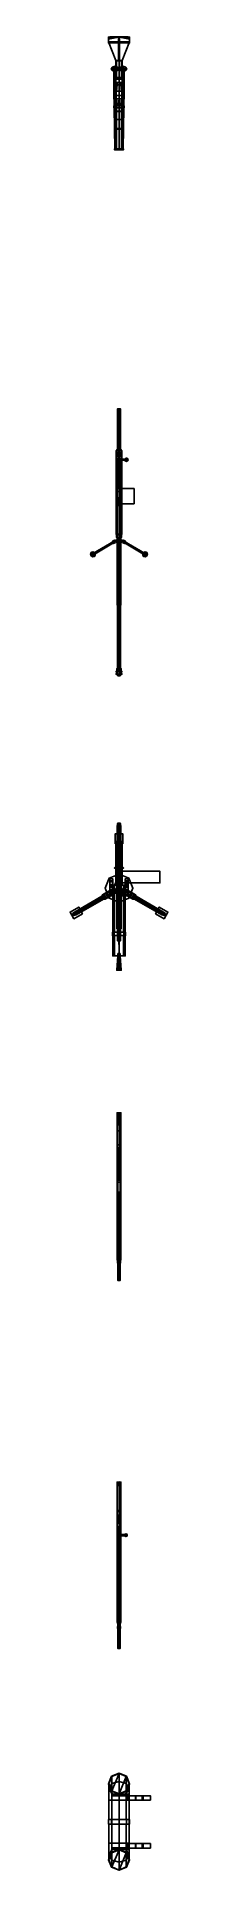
# Model space of a CAD drawing. Header units: millimetres. Extents: x -3 to 3, y -68 to 53.
import ezdxf

# ---------------------------------------------------------------- set-up
doc = ezdxf.new("R2010")
doc.units = ezdxf.units.MM
for name, color, linetype in [('ammo_box', 2, 'Continuous'), ('stand', 3, 'Continuous'), ('tmp', 4, 'Continuous')]:
    doc.layers.add(name, color=color, linetype=linetype)

msp = doc.modelspace()

# ---------------------------------------------------------------- linework, layer by layer
for points in [[(-0.6, 52.89, -4.69), (-0.7, 52.86, -4.59), (-0.7, 52.9, -4.59), (-0.6, 52.93, -4.69)], [(-0.7, 52.77, -3.01), (-0.6, 52.89, -2.91), (-0.6, 52.93, -2.91), (-0.7, 52.81, -3.01)], [(-0.7, 52.86, -4.59), (-0.7, 52.52, -3.28), (-0.7, 52.56, -3.28), (-0.7, 52.9, -4.59)], [(-0.7, 52.52, -3.22), (-0.04, 52.52, -3.22), (-0.04, 52.89, -2.91), (-0.7, 52.77, -3.01)], [(-0.7, 52.77, -3.01), (-0.04, 52.89, -2.91), (-0.6, 52.89, -2.91)], [(-0.7, 52.86, -4.59), (-0.04, 52.89, -4.69), (-0.04, 52.6, -3.6), (-0.7, 52.6, -3.6)], [(-0.6, 52.89, -4.69), (-0.6, 52.89, -4.69), (-0.04, 52.89, -4.69), (-0.7, 52.86, -4.59)], [(-0.7, 52.52, -3.22), (-0.7, 52.77, -3.01), (-0.7, 52.81, -3.01), (-0.7, 52.56, -3.22)], [(-0.7, 52.6, -3.6), (-0.04, 52.6, -3.6), (-0.04, 51.36, -3.6), (-0.22, 51.36, -3.6)], [(-0.7, 52.59, -3.56), (-0.7, 52.6, -3.6), (-0.22, 51.36, -3.6), (-0.22, 51.36, -3.56)], [(-0.7, 52.59, -3.56), (-0.04, 52.59, -3.56), (-0.04, 52.52, -3.28), (-0.7, 52.52, -3.28)], [(-0.22, 51.36, -3.56), (-0.04, 51.36, -3.56), (-0.04, 52.59, -3.56), (-0.7, 52.59, -3.56)], [(-0.7, 52.52, -3.28), (-0.7, 52.52, -3.22), (-0.7, 52.56, -3.22), (-0.7, 52.56, -3.28)], [(-0.7, 52.52, -3.28), (-0.04, 52.52, -3.28), (-0.04, 52.52, -3.22), (-0.7, 52.52, -3.22)], [(-0.6, 52.89, -2.91), (0.6, 52.89, -2.91), (0.6, 52.93, -2.91), (-0.6, 52.93, -2.91)], [(0.6, 52.89, -4.69), (-0.6, 52.89, -4.69), (-0.6, 52.93, -4.69), (0.6, 52.93, -4.69)], [(-0.04, 51.36, -3.29), (0.04, 51.36, -3.29), (0.04, 52.89, -2.91), (-0.04, 52.89, -2.91)], [(-0.04, 52.6, -3.6), (-0.04, 52.89, -4.69), (-0.04, 51.36, -3.73), (-0.04, 51.36, -3.6)], [(-0.04, 52.89, -4.69), (0.04, 52.89, -4.69), (0.04, 51.36, -3.73), (-0.04, 51.36, -3.73)], [(-0.04, 51.36, -3.29), (-0.04, 51.36, -3.29), (-0.04, 52.89, -2.91), (-0.04, 52.52, -3.22)], [(-0.04, 52.59, -3.56), (-0.04, 51.36, -3.56), (-0.04, 51.36, -3.29), (-0.04, 52.52, -3.28)], [(-0.04, 51.36, -3.29), (-0.04, 51.36, -3.29), (-0.04, 52.52, -3.22), (-0.04, 52.52, -3.28)], [(0.04, 52.89, -2.91), (0.7, 52.77, -3.01), (0.6, 52.89, -2.91), (0.04, 52.89, -2.91)], [(0.04, 52.52, -3.22), (0.7, 52.52, -3.22), (0.7, 52.77, -3.01), (0.04, 52.89, -2.91)], [(0.04, 52.89, -4.69), (0.7, 52.86, -4.59), (0.7, 52.6, -3.6), (0.04, 52.6, -3.6)], [(0.6, 52.89, -4.69), (0.6, 52.89, -4.69), (0.7, 52.86, -4.59), (0.04, 52.89, -4.69)], [(0.04, 52.89, -4.69), (0.04, 52.6, -3.6), (0.04, 51.36, -3.6), (0.04, 51.36, -3.73)], [(0.04, 51.36, -3.29), (0.04, 51.36, -3.29), (0.04, 52.52, -3.22), (0.04, 52.89, -2.91)], [(0.04, 52.6, -3.6), (0.7, 52.6, -3.6), (0.22, 51.36, -3.6), (0.04, 51.36, -3.6)], [(0.04, 52.59, -3.56), (0.7, 52.59, -3.56), (0.7, 52.52, -3.28), (0.04, 52.52, -3.28)], [(0.04, 51.36, -3.56), (0.22, 51.36, -3.56), (0.7, 52.59, -3.56), (0.04, 52.59, -3.56)], [(0.04, 51.36, -3.56), (0.04, 52.59, -3.56), (0.04, 52.52, -3.28), (0.04, 51.36, -3.29)], [(0.04, 52.52, -3.28), (0.7, 52.52, -3.28), (0.7, 52.52, -3.22), (0.04, 52.52, -3.22)], [(0.04, 51.36, -3.29), (0.04, 51.36, -3.29), (0.04, 52.52, -3.28), (0.04, 52.52, -3.22)], [(0.22, 51.36, -3.56), (0.22, 51.36, -3.6), (0.7, 52.6, -3.6), (0.7, 52.59, -3.56)], [(0.6, 52.89, -2.91), (0.7, 52.77, -3.01), (0.7, 52.81, -3.01), (0.6, 52.93, -2.91)], [(0.7, 52.86, -4.59), (0.6, 52.89, -4.69), (0.6, 52.93, -4.69), (0.7, 52.9, -4.59)], [(0.7, 52.52, -3.28), (0.7, 52.86, -4.59), (0.7, 52.9, -4.59), (0.7, 52.56, -3.28)], [(0.7, 52.77, -3.01), (0.7, 52.52, -3.22), (0.7, 52.56, -3.22), (0.7, 52.81, -3.01)], [(0.7, 52.52, -3.22), (0.7, 52.52, -3.28), (0.7, 52.56, -3.28), (0.7, 52.56, -3.22)], [(-0.34, 50.78, -6.27), (-0.27, 50.83, -6.22), (-0.44, 50.93, -6.18), (-0.51, 50.81, -6.3)], [(-0.34, 50.78, -6.27), (-0.34, 50.78, -6.27), (-0.51, 50.81, -6.3), (-0.44, 50.69, -6.42)], [(-0.27, 50.83, -6.22), (-0.27, 50.83, -6.22), (-0.27, 50.98, -6.13), (-0.44, 50.93, -6.18)], [(-0.27, 50.73, -6.32), (-0.34, 50.78, -6.27), (-0.44, 50.69, -6.42), (-0.27, 50.64, -6.47)], [(-0.34, 48.8, -4.29), (-0.27, 48.85, -4.24), (-0.27, 50.83, -6.22), (-0.34, 50.78, -6.27)], [(-0.27, 48.75, -4.34), (-0.34, 48.8, -4.29), (-0.34, 50.78, -6.27), (-0.27, 50.73, -6.32)], [(-0.27, 50.83, -6.22), (-0.2, 50.78, -6.27), (-0.1, 50.93, -6.18), (-0.27, 50.98, -6.13)], [(-0.27, 48.85, -4.24), (-0.2, 48.8, -4.29), (-0.2, 50.78, -6.27), (-0.27, 50.83, -6.22)], [(-0.2, 50.78, -6.27), (-0.27, 50.73, -6.32), (-0.1, 50.69, -6.42), (-0.03, 50.81, -6.3)], [(-0.2, 48.8, -4.29), (-0.27, 48.75, -4.34), (-0.27, 50.73, -6.32), (-0.2, 50.78, -6.27)], [(-0.22, 51.36, -3.56), (-0.22, 51.36, -3.6), (-0.22, 51.34, -3.51)], [(-0.22, 51.36, -3.6), (-0.16, 51.34, -3.67), (-0.22, 51.34, -3.51)], [(-0.04, 51.36, -3.56), (-0.22, 51.36, -3.56), (-0.22, 51.34, -3.51), (-0.04, 51.36, -3.29)], [(-0.04, 51.36, -3.29), (-0.22, 51.34, -3.51), (-0.16, 51.34, -3.35)], [(-0.04, 51.36, -3.6), (-0.04, 51.36, -3.73), (-0.16, 51.34, -3.67), (-0.22, 51.36, -3.6)], [(-0.22, 50.24, -3.51), (-0.16, 50.24, -3.35), (-0.16, 51.34, -3.35), (-0.22, 51.34, -3.51)], [(-0.16, 50.24, -3.67), (-0.22, 50.24, -3.51), (-0.22, 51.34, -3.51), (-0.16, 51.34, -3.67)], [(-0.2, 50.78, -6.27), (-0.2, 50.78, -6.27), (-0.03, 50.81, -6.3), (-0.1, 50.93, -6.18)], [(0, 51.34, -3.29), (0, 51.34, -3.29), (-0.04, 51.36, -3.29), (-0.16, 51.34, -3.35)], [(-0.16, 51.34, -3.67), (-0.04, 51.36, -3.73), (0, 51.34, -3.73)], [(-0.16, 50.24, -3.35), (0, 50.24, -3.29), (0, 51.34, -3.29), (-0.16, 51.34, -3.35)], [(0, 50.24, -3.73), (-0.16, 50.24, -3.67), (-0.16, 51.34, -3.67), (0, 51.34, -3.73)], [(0, 51.34, -3.29), (0, 51.34, -3.29), (0.04, 51.36, -3.29), (-0.04, 51.36, -3.29)], [(-0.04, 51.36, -3.73), (0.04, 51.36, -3.73), (0, 51.34, -3.73)], [(0, 51.34, -3.29), (0, 51.34, -3.29), (0.16, 51.34, -3.35), (0.04, 51.36, -3.29)], [(0.04, 51.36, -3.73), (0.16, 51.34, -3.67), (0, 51.34, -3.73)], [(0, 50.24, -3.29), (0.16, 50.24, -3.35), (0.16, 51.34, -3.35), (0, 51.34, -3.29)], [(0.16, 50.24, -3.67), (0, 50.24, -3.73), (0, 51.34, -3.73), (0.16, 51.34, -3.67)], [(0.2, 50.78, -6.27), (0.27, 50.83, -6.22), (0.1, 50.93, -6.18), (0.03, 50.81, -6.3)], [(0.2, 50.78, -6.27), (0.2, 50.78, -6.27), (0.03, 50.81, -6.3), (0.1, 50.69, -6.42)], [(0.22, 51.36, -3.56), (0.04, 51.36, -3.56), (0.04, 51.36, -3.29), (0.22, 51.34, -3.51)], [(0.22, 51.34, -3.51), (0.04, 51.36, -3.29), (0.16, 51.34, -3.35)], [(0.04, 51.36, -3.73), (0.04, 51.36, -3.6), (0.22, 51.36, -3.6), (0.16, 51.34, -3.67)], [(0.27, 50.83, -6.22), (0.27, 50.83, -6.22), (0.27, 50.98, -6.13), (0.1, 50.93, -6.18)], [(0.27, 50.73, -6.32), (0.2, 50.78, -6.27), (0.1, 50.69, -6.42), (0.27, 50.64, -6.47)], [(0.22, 51.34, -3.51), (0.22, 51.34, -3.51), (0.16, 51.34, -3.67), (0.22, 51.36, -3.6)], [(0.16, 50.24, -3.35), (0.22, 50.24, -3.51), (0.22, 51.34, -3.51), (0.16, 51.34, -3.35)], [(0.22, 50.24, -3.51), (0.16, 50.24, -3.67), (0.16, 51.34, -3.67), (0.22, 51.34, -3.51)], [(0.2, 48.8, -4.29), (0.27, 48.85, -4.24), (0.27, 50.83, -6.22), (0.2, 50.78, -6.27)], [(0.27, 48.75, -4.34), (0.2, 48.8, -4.29), (0.2, 50.78, -6.27), (0.27, 50.73, -6.32)], [(0.22, 51.34, -3.51), (0.22, 51.34, -3.51), (0.22, 51.36, -3.6), (0.22, 51.36, -3.56)], [(0.27, 50.83, -6.22), (0.34, 50.78, -6.27), (0.44, 50.93, -6.18), (0.27, 50.98, -6.13)], [(0.27, 48.85, -4.24), (0.34, 48.8, -4.29), (0.34, 50.78, -6.27), (0.27, 50.83, -6.22)], [(0.34, 50.78, -6.27), (0.27, 50.73, -6.32), (0.44, 50.69, -6.42), (0.51, 50.81, -6.3)], [(0.34, 48.8, -4.29), (0.27, 48.75, -4.34), (0.27, 50.73, -6.32), (0.34, 50.78, -6.27)], [(0.34, 50.78, -6.27), (0.34, 50.78, -6.27), (0.51, 50.81, -6.3), (0.44, 50.93, -6.18)], [(-0.16, 50.24, -3.35), (-0.22, 50.24, -3.51), (-0.31, 50.19, -3.51), (-0.22, 50.19, -3.29)], [(-0.22, 50.24, -3.51), (-0.16, 50.24, -3.67), (-0.22, 50.19, -3.73), (-0.31, 50.19, -3.51)], [(-0.31, 49.34, -3.51), (-0.22, 49.34, -3.29), (-0.22, 50.19, -3.29), (-0.31, 50.19, -3.51)], [(-0.22, 49.34, -3.73), (-0.31, 49.34, -3.51), (-0.31, 50.19, -3.51), (-0.22, 50.19, -3.73)], [(-0.3, 49.91, -2.89), (-0.21, 49.91, -2.68), (-0.21, 50.13, -2.68), (-0.3, 50.13, -2.89)], [(-0.21, 49.91, -3.1), (-0.3, 49.91, -2.89), (-0.3, 50.13, -2.89), (-0.21, 50.13, -3.1)], [(-0.13, 49.91, -3.02), (-0.18, 49.91, -2.89), (-0.3, 49.91, -2.89), (-0.21, 49.91, -3.1)], [(-0.18, 49.91, -2.89), (-0.13, 49.91, -2.76), (-0.21, 49.91, -2.68), (-0.3, 49.91, -2.89)], [(-0.27, 50.73, -6.32), (-0.27, 50.73, -6.32), (-0.27, 50.64, -6.47), (-0.1, 50.69, -6.42)], [(0, 50.24, -3.29), (-0.16, 50.24, -3.35), (-0.22, 50.19, -3.29), (0, 50.19, -3.2)], [(-0.16, 50.24, -3.67), (0, 50.24, -3.73), (0, 50.19, -3.82), (-0.22, 50.19, -3.73)], [(-0.22, 49.34, -3.29), (0, 49.34, -3.2), (0, 50.19, -3.2), (-0.22, 50.19, -3.29)], [(0, 49.34, -3.82), (-0.22, 49.34, -3.73), (-0.22, 50.19, -3.73), (0, 50.19, -3.82)], [(-0.22, 49.34, -2.89), (-0.16, 49.34, -2.73), (-0.12, 49.76, -2.77), (-0.17, 49.76, -2.89)], [(-0.16, 49.34, -3.05), (-0.22, 49.34, -2.89), (-0.17, 49.76, -2.89), (-0.12, 49.76, -3.01)], [(-0.21, 49.91, -2.68), (0, 49.91, -2.59), (0, 50.13, -2.59), (-0.21, 50.13, -2.68)], [(0, 49.91, -3.19), (-0.21, 49.91, -3.1), (-0.21, 50.13, -3.1), (0, 50.13, -3.19)], [(0, 49.91, -3.07), (-0.13, 49.91, -3.02), (-0.21, 49.91, -3.1), (0, 49.91, -3.19)], [(-0.13, 49.91, -2.76), (0, 49.91, -2.71), (0, 49.91, -2.59), (-0.21, 49.91, -2.68)], [(-0.18, 49.76, -2.89), (-0.13, 49.76, -2.76), (-0.13, 49.91, -2.76), (-0.18, 49.91, -2.89)], [(-0.13, 49.76, -3.02), (-0.18, 49.76, -2.89), (-0.18, 49.91, -2.89), (-0.13, 49.91, -3.02)], [(-0.12, 49.76, -3.01), (-0.17, 49.76, -2.89), (-0.18, 49.76, -2.89), (-0.13, 49.76, -3.02)], [(-0.17, 49.76, -2.89), (-0.12, 49.76, -2.77), (-0.13, 49.76, -2.76), (-0.18, 49.76, -2.89)], [(-0.16, 49.34, -2.73), (0, 49.34, -2.67), (0, 49.76, -2.72), (-0.12, 49.76, -2.77)], [(0, 49.34, -3.11), (-0.16, 49.34, -3.05), (-0.12, 49.76, -3.01), (0, 49.76, -3.06)], [(-0.13, 49.76, -2.76), (0, 49.76, -2.71), (0, 49.91, -2.71), (-0.13, 49.91, -2.76)], [(0, 49.76, -3.07), (-0.13, 49.76, -3.02), (-0.13, 49.91, -3.02), (0, 49.91, -3.07)], [(0, 49.76, -3.06), (-0.12, 49.76, -3.01), (-0.13, 49.76, -3.02), (0, 49.76, -3.07)], [(-0.12, 49.76, -2.77), (0, 49.76, -2.72), (0, 49.76, -2.71), (-0.13, 49.76, -2.76)], [(0.16, 50.24, -3.35), (0, 50.24, -3.29), (0, 50.19, -3.2), (0.22, 50.19, -3.29)], [(0, 50.24, -3.73), (0.16, 50.24, -3.67), (0.22, 50.19, -3.73), (0, 50.19, -3.82)], [(0, 49.34, -3.2), (0.22, 49.34, -3.29), (0.22, 50.19, -3.29), (0, 50.19, -3.2)], [(0.22, 49.34, -3.73), (0, 49.34, -3.82), (0, 50.19, -3.82), (0.22, 50.19, -3.73)], [(0, 49.91, -2.59), (0.21, 49.91, -2.68), (0.21, 50.13, -2.68), (0, 50.13, -2.59)], [(0.21, 49.91, -3.1), (0, 49.91, -3.19), (0, 50.13, -3.19), (0.21, 50.13, -3.1)], [(0, 49.76, -2.71), (0.13, 49.76, -2.76), (0.13, 49.91, -2.76), (0, 49.91, -2.71)], [(0.13, 49.76, -3.02), (0, 49.76, -3.07), (0, 49.91, -3.07), (0.13, 49.91, -3.02)], [(0, 49.91, -2.71), (0.13, 49.91, -2.76), (0.21, 49.91, -2.68), (0, 49.91, -2.59)], [(0.13, 49.91, -3.02), (0, 49.91, -3.07), (0, 49.91, -3.19), (0.21, 49.91, -3.1)], [(0, 49.34, -2.67), (0.16, 49.34, -2.73), (0.12, 49.76, -2.77), (0, 49.76, -2.72)], [(0.16, 49.34, -3.05), (0, 49.34, -3.11), (0, 49.76, -3.06), (0.12, 49.76, -3.01)], [(0, 49.76, -2.72), (0.12, 49.76, -2.77), (0.13, 49.76, -2.76), (0, 49.76, -2.71)], [(0.12, 49.76, -3.01), (0, 49.76, -3.06), (0, 49.76, -3.07), (0.13, 49.76, -3.02)], [(0.16, 49.34, -2.73), (0.22, 49.34, -2.89), (0.17, 49.76, -2.89), (0.12, 49.76, -2.77)], [(0.22, 49.34, -2.89), (0.16, 49.34, -3.05), (0.12, 49.76, -3.01), (0.17, 49.76, -2.89)], [(0.12, 49.76, -2.77), (0.17, 49.76, -2.89), (0.18, 49.76, -2.89), (0.13, 49.76, -2.76)], [(0.17, 49.76, -2.89), (0.12, 49.76, -3.01), (0.13, 49.76, -3.02), (0.18, 49.76, -2.89)], [(0.13, 49.76, -2.76), (0.18, 49.76, -2.89), (0.18, 49.91, -2.89), (0.13, 49.91, -2.76)], [(0.18, 49.76, -2.89), (0.13, 49.76, -3.02), (0.13, 49.91, -3.02), (0.18, 49.91, -2.89)], [(0.13, 49.91, -2.76), (0.18, 49.91, -2.89), (0.3, 49.91, -2.89), (0.21, 49.91, -2.68)], [(0.18, 49.91, -2.89), (0.13, 49.91, -3.02), (0.21, 49.91, -3.1), (0.3, 49.91, -2.89)], [(0.22, 50.24, -3.51), (0.16, 50.24, -3.35), (0.22, 50.19, -3.29), (0.31, 50.19, -3.51)], [(0.16, 50.24, -3.67), (0.22, 50.24, -3.51), (0.31, 50.19, -3.51), (0.22, 50.19, -3.73)], [(0.21, 49.91, -2.68), (0.3, 49.91, -2.89), (0.3, 50.13, -2.89), (0.21, 50.13, -2.68)], [(0.3, 49.91, -2.89), (0.21, 49.91, -3.1), (0.21, 50.13, -3.1), (0.3, 50.13, -2.89)], [(0.22, 49.34, -3.29), (0.31, 49.34, -3.51), (0.31, 50.19, -3.51), (0.22, 50.19, -3.29)], [(0.31, 49.34, -3.51), (0.22, 49.34, -3.73), (0.22, 50.19, -3.73), (0.31, 50.19, -3.51)], [(0.27, 50.73, -6.32), (0.27, 50.73, -6.32), (0.27, 50.64, -6.47), (0.44, 50.69, -6.42)], [(-0.34, 49.06, -3.51), (-0.24, 49.06, -3.27), (-0.24, 49.34, -3.27), (-0.34, 49.34, -3.51)], [(-0.24, 49.06, -3.75), (-0.34, 49.06, -3.51), (-0.34, 49.34, -3.51), (-0.24, 49.34, -3.75)], [(-0.24, 49.34, -3.75), (-0.34, 49.34, -3.51), (-0.31, 49.34, -3.51), (-0.22, 49.34, -3.73)], [(-0.34, 49.34, -3.51), (-0.24, 49.34, -3.27), (-0.22, 49.34, -3.29), (-0.31, 49.34, -3.51)], [(-0.34, 49.06, -3.51), (-0.24, 49.06, -3.75), (-0.22, 49.06, -3.73), (-0.31, 49.06, -3.51)], [(-0.24, 49.06, -3.27), (-0.34, 49.06, -3.51), (-0.31, 49.06, -3.51), (-0.22, 49.06, -3.29)], [(-0.3, 48.77, -4.26), (-0.27, 48.79, -4.24), (-0.27, 48.85, -4.24), (-0.34, 48.8, -4.29)], [(-0.27, 48.75, -4.28), (-0.3, 48.77, -4.26), (-0.34, 48.8, -4.29), (-0.27, 48.75, -4.34)], [(-0.34, 48.25, -3.51), (-0.24, 48.25, -3.27), (-0.24, 48.38, -3.27), (-0.34, 48.38, -3.51)], [(-0.24, 48.25, -3.75), (-0.34, 48.25, -3.51), (-0.34, 48.38, -3.51), (-0.24, 48.38, -3.75)], [(-0.24, 48.38, -3.75), (-0.34, 48.38, -3.51), (-0.31, 48.38, -3.51), (-0.22, 48.38, -3.73)], [(-0.34, 48.38, -3.51), (-0.24, 48.38, -3.27), (-0.22, 48.38, -3.29), (-0.31, 48.38, -3.51)], [(-0.31, 48.38, -3.51), (-0.22, 48.38, -3.29), (-0.22, 49.06, -3.29), (-0.31, 49.06, -3.51)], [(-0.22, 48.38, -3.73), (-0.31, 48.38, -3.51), (-0.31, 49.06, -3.51), (-0.22, 49.06, -3.73)], [(-0.3, 48.48, -3.97), (-0.27, 48.52, -3.97), (-0.27, 48.79, -4.24), (-0.3, 48.77, -4.26)], [(-0.27, 48.48, -4.01), (-0.3, 48.48, -3.97), (-0.3, 48.77, -4.26), (-0.27, 48.75, -4.28)], [(-0.27, 48.52, -3.97), (-0.3, 48.48, -3.97), (-0.03, 48.48, -3.97), (-0.03, 48.52, -3.97)], [(-0.3, 48.48, -3.97), (-0.27, 48.48, -4.01), (-0.03, 48.48, -4.01), (-0.03, 48.48, -3.97)], [(-0.28, 48.03, -2.89), (-0.2, 48.03, -2.69), (-0.2, 48.38, -2.69), (-0.28, 48.38, -2.89)], [(-0.2, 48.03, -3.09), (-0.28, 48.03, -2.89), (-0.28, 48.38, -2.89), (-0.2, 48.38, -3.09)], [(-0.2, 48.38, -3.09), (-0.28, 48.38, -2.89), (-0.27, 48.38, -2.89), (-0.19, 48.38, -3.08)], [(-0.28, 48.38, -2.89), (-0.2, 48.38, -2.69), (-0.19, 48.38, -2.7), (-0.27, 48.38, -2.89)], [(-0.27, 48.38, -2.89), (-0.19, 48.38, -2.7), (-0.19, 49.34, -2.7), (-0.27, 49.34, -2.89)], [(-0.19, 48.38, -3.08), (-0.27, 48.38, -2.89), (-0.27, 49.34, -2.89), (-0.19, 49.34, -3.08)], [(-0.19, 49.34, -3.08), (-0.27, 49.34, -2.89), (-0.22, 49.34, -2.89), (-0.16, 49.34, -3.05)], [(-0.27, 49.34, -2.89), (-0.19, 49.34, -2.7), (-0.16, 49.34, -2.73), (-0.22, 49.34, -2.89)], [(-0.27, 48.79, -4.24), (-0.24, 48.77, -4.26), (-0.2, 48.8, -4.29), (-0.27, 48.85, -4.24)], [(-0.24, 48.77, -4.26), (-0.27, 48.75, -4.28), (-0.27, 48.75, -4.34), (-0.2, 48.8, -4.29)], [(-0.27, 48.52, -3.97), (-0.24, 48.52, -4.01), (-0.24, 48.77, -4.26), (-0.27, 48.79, -4.24)], [(-0.24, 48.52, -4.01), (-0.27, 48.48, -4.01), (-0.27, 48.75, -4.28), (-0.24, 48.77, -4.26)], [(-0.24, 48.52, -4.01), (-0.27, 48.52, -3.97), (-0.03, 48.52, -3.97), (-0.03, 48.52, -4.01)], [(-0.27, 48.48, -4.01), (-0.24, 48.52, -4.01), (-0.03, 48.52, -4.01), (-0.03, 48.48, -4.01)], [(-0.24, 49.06, -3.27), (0, 49.06, -3.17), (0, 49.34, -3.17), (-0.24, 49.34, -3.27)], [(0, 49.06, -3.85), (-0.24, 49.06, -3.75), (-0.24, 49.34, -3.75), (0, 49.34, -3.85)], [(0, 49.34, -3.85), (-0.24, 49.34, -3.75), (-0.22, 49.34, -3.73), (0, 49.34, -3.82)], [(-0.24, 49.34, -3.27), (0, 49.34, -3.17), (0, 49.34, -3.2), (-0.22, 49.34, -3.29)], [(0, 49.06, -3.17), (-0.24, 49.06, -3.27), (-0.22, 49.06, -3.29), (0, 49.06, -3.2)], [(-0.24, 49.06, -3.75), (0, 49.06, -3.85), (0, 49.06, -3.82), (-0.22, 49.06, -3.73)], [(-0.24, 48.25, -3.27), (-0.19, 48.25, -3.25), (-0.19, 48.38, -3.25), (-0.24, 48.38, -3.27)], [(0, 48.25, -3.85), (-0.24, 48.25, -3.75), (-0.24, 48.38, -3.75), (0, 48.38, -3.85)], [(0, 48.38, -3.85), (-0.24, 48.38, -3.75), (-0.22, 48.38, -3.73), (0, 48.38, -3.82)], [(-0.24, 48.38, -3.27), (-0.19, 48.38, -3.25), (0, 48.38, -3.2), (-0.22, 48.38, -3.29)], [(-0.16, 46.84, -2.73), (-0.23, 46.84, -2.89), (-0.23, 48.84, -2.89), (-0.16, 48.84, -2.73)], [(-0.23, 46.84, -2.89), (-0.16, 46.84, -3.05), (-0.16, 48.84, -3.05), (-0.23, 48.84, -2.89)], [(-0.22, 48.38, -3.29), (0, 48.38, -3.2), (0, 49.06, -3.2), (-0.22, 49.06, -3.29)], [(0, 48.38, -3.82), (-0.22, 48.38, -3.73), (-0.22, 49.06, -3.73), (0, 49.06, -3.82)], [(-0.2, 48.03, -2.69), (0, 48.03, -2.61), (0, 48.38, -2.61), (-0.2, 48.38, -2.69)], [(0, 48.03, -3.17), (-0.2, 48.03, -3.09), (-0.2, 48.38, -3.09), (0, 48.38, -3.17)], [(-0.19, 48.38, -3.09), (-0.2, 48.38, -3.09), (-0.19, 48.38, -3.08), (0, 48.38, -3.16)], [(-0.2, 48.38, -2.69), (0, 48.38, -2.61), (0, 48.38, -2.62), (-0.19, 48.38, -2.7)], [(-0.19, 48.38, -2.7), (0, 48.38, -2.62), (0, 49.34, -2.62), (-0.19, 49.34, -2.7)], [(0, 48.38, -3.16), (-0.19, 48.38, -3.08), (-0.19, 49.34, -3.08), (0, 49.34, -3.16)], [(0, 49.34, -3.16), (-0.19, 49.34, -3.08), (-0.16, 49.34, -3.05), (0, 49.34, -3.11)], [(-0.19, 49.34, -2.7), (0, 49.34, -2.62), (0, 49.34, -2.67), (-0.16, 49.34, -2.73)], [(-0.19, 48.25, -3.25), (-0.19, 48.25, -3.09), (-0.19, 48.38, -3.09), (-0.19, 48.38, -3.25)], [(-0.19, 48.38, -3.25), (-0.19, 48.38, -3.09), (0, 48.38, -3.17), (0, 48.38, -3.2)], [(0, 46.84, -2.66), (-0.16, 46.84, -2.73), (-0.16, 48.84, -2.73), (0, 48.84, -2.66)], [(-0.16, 46.84, -3.05), (0, 46.84, -3.12), (0, 48.84, -3.12), (-0.16, 48.84, -3.05)], [(0.03, 48.46, -4.07), (-0.03, 48.46, -4.07), (-0.03, 48.74, -4.01), (0.03, 48.74, -4.01)], [(0.03, 48.74, -4.01), (-0.03, 48.74, -4.01), (0, 48.74, -3.82), (0.03, 48.74, -3.81)], [(-0.03, 48.74, -4.01), (-0.03, 48.74, -4.01), (-0.03, 48.74, -3.81), (0, 48.74, -3.82)], [(-0.03, 48.42, -4.07), (-0.03, 48.38, -4.04), (-0.03, 48.74, -4.01), (-0.03, 48.46, -4.07)], [(-0.03, 48.38, -4.04), (-0.03, 48.38, -3.81), (-0.03, 48.74, -3.81), (-0.03, 48.74, -4.01)], [(0.03, 48.42, -4.07), (-0.03, 48.42, -4.07), (-0.03, 48.46, -4.07), (0.03, 48.46, -4.07)], [(0.03, 48.38, -4.04), (-0.03, 48.38, -4.04), (-0.03, 48.42, -4.07), (0.03, 48.42, -4.07)], [(0.03, 48.38, -3.81), (0, 48.38, -3.82), (-0.03, 48.38, -4.04), (0.03, 48.38, -4.04)], [(0, 48.38, -3.82), (-0.03, 48.38, -3.81), (-0.03, 48.38, -4.04)], [(0, 49.06, -3.17), (0.24, 49.06, -3.27), (0.24, 49.34, -3.27), (0, 49.34, -3.17)], [(0.24, 49.06, -3.75), (0, 49.06, -3.85), (0, 49.34, -3.85), (0.24, 49.34, -3.75)], [(0, 49.34, -3.17), (0.24, 49.34, -3.27), (0.22, 49.34, -3.29), (0, 49.34, -3.2)], [(0.24, 49.34, -3.75), (0, 49.34, -3.85), (0, 49.34, -3.82), (0.22, 49.34, -3.73)], [(0, 48.38, -2.62), (0.19, 48.38, -2.7), (0.19, 49.34, -2.7), (0, 49.34, -2.62)], [(0.19, 48.38, -3.08), (0, 48.38, -3.16), (0, 49.34, -3.16), (0.19, 49.34, -3.08)], [(0, 49.34, -2.62), (0.19, 49.34, -2.7), (0.16, 49.34, -2.73), (0, 49.34, -2.67)], [(0.19, 49.34, -3.08), (0, 49.34, -3.16), (0, 49.34, -3.11), (0.16, 49.34, -3.05)], [(0, 48.38, -3.2), (0.22, 48.38, -3.29), (0.22, 49.06, -3.29), (0, 49.06, -3.2)], [(0.22, 48.38, -3.73), (0, 48.38, -3.82), (0, 49.06, -3.82), (0.22, 49.06, -3.73)], [(0.24, 49.06, -3.27), (0, 49.06, -3.17), (0, 49.06, -3.2), (0.22, 49.06, -3.29)], [(0, 49.06, -3.85), (0.24, 49.06, -3.75), (0.22, 49.06, -3.73), (0, 49.06, -3.82)], [(0.16, 46.84, -2.73), (0, 46.84, -2.66), (0, 48.84, -2.66), (0.16, 48.84, -2.73)], [(0, 46.84, -3.12), (0.16, 46.84, -3.05), (0.16, 48.84, -3.05), (0, 48.84, -3.12)], [(0.24, 48.25, -3.75), (0, 48.25, -3.85), (0, 48.38, -3.85), (0.24, 48.38, -3.75)], [(0.19, 48.38, -3.25), (0.24, 48.38, -3.27), (0.22, 48.38, -3.29), (0, 48.38, -3.2)], [(0.24, 48.38, -3.75), (0, 48.38, -3.85), (0, 48.38, -3.82), (0.22, 48.38, -3.73)], [(0, 48.03, -2.61), (0.2, 48.03, -2.69), (0.2, 48.38, -2.69), (0, 48.38, -2.61)], [(0.2, 48.03, -3.09), (0, 48.03, -3.17), (0, 48.38, -3.17), (0.2, 48.38, -3.09)], [(0, 48.38, -2.61), (0.2, 48.38, -2.69), (0.19, 48.38, -2.7), (0, 48.38, -2.62)], [(0.2, 48.38, -3.09), (0.19, 48.38, -3.09), (0, 48.38, -3.16), (0.19, 48.38, -3.08)], [(0.19, 48.38, -3.09), (0.19, 48.38, -3.25), (0, 48.38, -3.2), (0, 48.38, -3.17)], [(0.03, 48.38, -4.04), (0.03, 48.42, -4.07), (0.03, 48.46, -4.07), (0.03, 48.74, -4.01)], [(0.03, 48.38, -3.81), (0.03, 48.38, -4.04), (0.03, 48.74, -4.01), (0.03, 48.74, -3.81)], [(0.27, 48.52, -3.97), (0.24, 48.52, -4.01), (0.03, 48.52, -4.01), (0.03, 48.52, -3.97)], [(0.3, 48.48, -3.97), (0.27, 48.52, -3.97), (0.03, 48.52, -3.97), (0.03, 48.48, -3.97)], [(0.24, 48.52, -4.01), (0.27, 48.48, -4.01), (0.03, 48.48, -4.01), (0.03, 48.52, -4.01)], [(0.27, 48.48, -4.01), (0.3, 48.48, -3.97), (0.03, 48.48, -3.97), (0.03, 48.48, -4.01)], [(0.19, 49.34, -2.7), (0.27, 49.34, -2.89), (0.22, 49.34, -2.89), (0.16, 49.34, -2.73)], [(0.27, 49.34, -2.89), (0.19, 49.34, -3.08), (0.16, 49.34, -3.05), (0.22, 49.34, -2.89)], [(0.23, 46.84, -2.89), (0.16, 46.84, -2.73), (0.16, 48.84, -2.73), (0.23, 48.84, -2.89)], [(0.16, 46.84, -3.05), (0.23, 46.84, -2.89), (0.23, 48.84, -2.89), (0.16, 48.84, -3.05)], [(0.19, 48.38, -2.7), (0.27, 48.38, -2.89), (0.27, 49.34, -2.89), (0.19, 49.34, -2.7)], [(0.27, 48.38, -2.89), (0.19, 48.38, -3.08), (0.19, 49.34, -3.08), (0.27, 49.34, -2.89)], [(0.19, 48.25, -3.25), (0.24, 48.25, -3.27), (0.24, 48.38, -3.27), (0.19, 48.38, -3.25)], [(0.2, 48.38, -2.69), (0.28, 48.38, -2.89), (0.27, 48.38, -2.89), (0.19, 48.38, -2.7)], [(0.28, 48.38, -2.89), (0.2, 48.38, -3.09), (0.19, 48.38, -3.08), (0.27, 48.38, -2.89)], [(0.19, 48.25, -3.09), (0.19, 48.25, -3.25), (0.19, 48.38, -3.25), (0.19, 48.38, -3.09)], [(0.24, 48.77, -4.26), (0.27, 48.79, -4.24), (0.27, 48.85, -4.24), (0.2, 48.8, -4.29)], [(0.27, 48.75, -4.28), (0.24, 48.77, -4.26), (0.2, 48.8, -4.29), (0.27, 48.75, -4.34)], [(0.2, 48.03, -2.69), (0.28, 48.03, -2.89), (0.28, 48.38, -2.89), (0.2, 48.38, -2.69)], [(0.28, 48.03, -2.89), (0.2, 48.03, -3.09), (0.2, 48.38, -3.09), (0.28, 48.38, -2.89)], [(0.24, 49.34, -3.27), (0.34, 49.34, -3.51), (0.31, 49.34, -3.51), (0.22, 49.34, -3.29)], [(0.34, 49.34, -3.51), (0.24, 49.34, -3.75), (0.22, 49.34, -3.73), (0.31, 49.34, -3.51)], [(0.22, 48.38, -3.29), (0.31, 48.38, -3.51), (0.31, 49.06, -3.51), (0.22, 49.06, -3.29)], [(0.31, 48.38, -3.51), (0.22, 48.38, -3.73), (0.22, 49.06, -3.73), (0.31, 49.06, -3.51)], [(0.24, 49.06, -3.75), (0.34, 49.06, -3.51), (0.31, 49.06, -3.51), (0.22, 49.06, -3.73)], [(0.34, 49.06, -3.51), (0.24, 49.06, -3.27), (0.22, 49.06, -3.29), (0.31, 49.06, -3.51)], [(0.24, 48.38, -3.27), (0.34, 48.38, -3.51), (0.31, 48.38, -3.51), (0.22, 48.38, -3.29)], [(0.34, 48.38, -3.51), (0.24, 48.38, -3.75), (0.22, 48.38, -3.73), (0.31, 48.38, -3.51)], [(0.24, 49.06, -3.27), (0.34, 49.06, -3.51), (0.34, 49.34, -3.51), (0.24, 49.34, -3.27)], [(0.34, 49.06, -3.51), (0.24, 49.06, -3.75), (0.24, 49.34, -3.75), (0.34, 49.34, -3.51)], [(0.24, 48.52, -4.01), (0.27, 48.52, -3.97), (0.27, 48.79, -4.24), (0.24, 48.77, -4.26)], [(0.27, 48.48, -4.01), (0.24, 48.52, -4.01), (0.24, 48.77, -4.26), (0.27, 48.75, -4.28)], [(0.24, 48.25, -3.27), (0.34, 48.25, -3.51), (0.34, 48.38, -3.51), (0.24, 48.38, -3.27)], [(0.34, 48.25, -3.51), (0.24, 48.25, -3.75), (0.24, 48.38, -3.75), (0.34, 48.38, -3.51)], [(0.27, 48.79, -4.24), (0.3, 48.77, -4.26), (0.34, 48.8, -4.29), (0.27, 48.85, -4.24)], [(0.3, 48.77, -4.26), (0.27, 48.75, -4.28), (0.27, 48.75, -4.34), (0.34, 48.8, -4.29)], [(0.27, 48.52, -3.97), (0.3, 48.48, -3.97), (0.3, 48.77, -4.26), (0.27, 48.79, -4.24)], [(0.3, 48.48, -3.97), (0.27, 48.48, -4.01), (0.27, 48.75, -4.28), (0.3, 48.77, -4.26)], [(-0.34, 48.25, -3.51), (-0.24, 48.25, -3.75), (-0.22, 48.25, -3.73), (-0.31, 48.25, -3.51)], [(-0.24, 48.25, -3.27), (-0.34, 48.25, -3.51), (-0.31, 48.25, -3.51), (-0.22, 48.25, -3.29)], [(-0.28, 45.54, -3.51), (-0.2, 45.54, -3.31), (-0.22, 48.25, -3.29), (-0.31, 48.25, -3.51)], [(-0.2, 45.54, -3.71), (-0.28, 45.54, -3.51), (-0.31, 48.25, -3.51), (-0.22, 48.25, -3.73)], [(-0.18, 48, -3.07), (-0.25, 48, -2.89), (-0.28, 48.03, -2.89), (-0.2, 48.03, -3.09)], [(-0.25, 48, -2.89), (-0.18, 48, -2.71), (-0.2, 48.03, -2.69), (-0.28, 48.03, -2.89)], [(-0.24, 46.87, -2.89), (-0.17, 46.87, -2.72), (-0.18, 48, -2.71), (-0.25, 48, -2.89)], [(-0.17, 46.87, -3.06), (-0.24, 46.87, -2.89), (-0.25, 48, -2.89), (-0.18, 48, -3.07)], [(-0.19, 48.25, -3.25), (-0.24, 48.25, -3.27), (-0.22, 48.25, -3.29), (0, 48.25, -3.2)], [(-0.24, 48.25, -3.75), (0, 48.25, -3.85), (0, 48.25, -3.82), (-0.22, 48.25, -3.73)], [(-0.16, 45.46, -3.35), (-0.23, 45.46, -3.51), (-0.23, 47.46, -3.51), (-0.16, 47.46, -3.35)], [(-0.23, 45.46, -3.51), (-0.16, 45.46, -3.67), (-0.16, 47.46, -3.67), (-0.23, 47.46, -3.51)], [(-0.2, 45.54, -3.31), (0, 45.54, -3.23), (0, 48.25, -3.2), (-0.22, 48.25, -3.29)], [(0, 45.54, -3.79), (-0.2, 45.54, -3.71), (-0.22, 48.25, -3.73), (0, 48.25, -3.82)], [(0, 48, -3.14), (-0.18, 48, -3.07), (-0.2, 48.03, -3.09), (0, 48.03, -3.17)], [(-0.18, 48, -2.71), (0, 48, -2.64), (0, 48.03, -2.61), (-0.2, 48.03, -2.69)], [(-0.19, 48.25, -3.09), (-0.19, 48.25, -3.25), (0, 48.25, -3.2), (0, 48.25, -3.17)], [(-0.17, 46.87, -2.72), (0, 46.87, -2.65), (0, 48, -2.64), (-0.18, 48, -2.71)], [(0, 46.87, -3.13), (-0.17, 46.87, -3.06), (-0.18, 48, -3.07), (0, 48, -3.14)], [(0, 45.46, -3.28), (-0.16, 45.46, -3.35), (-0.16, 47.46, -3.35), (0, 47.46, -3.28)], [(-0.16, 45.46, -3.67), (0, 45.46, -3.74), (0, 47.46, -3.74), (-0.16, 47.46, -3.67)], [(0, 45.54, -3.23), (0.2, 45.54, -3.31), (0.22, 48.25, -3.29), (0, 48.25, -3.2)], [(0.2, 45.54, -3.71), (0, 45.54, -3.79), (0, 48.25, -3.82), (0.22, 48.25, -3.73)], [(0.24, 48.25, -3.27), (0.19, 48.25, -3.25), (0, 48.25, -3.2), (0.22, 48.25, -3.29)], [(0, 48.25, -3.85), (0.24, 48.25, -3.75), (0.22, 48.25, -3.73), (0, 48.25, -3.82)], [(0, 48.25, -3.17), (0, 48.25, -3.2), (0.19, 48.25, -3.25), (0.19, 48.25, -3.09)], [(0, 48, -2.64), (0.18, 48, -2.71), (0.2, 48.03, -2.69), (0, 48.03, -2.61)], [(0.18, 48, -3.07), (0, 48, -3.14), (0, 48.03, -3.17), (0.2, 48.03, -3.09)], [(0, 46.87, -2.65), (0.17, 46.87, -2.72), (0.18, 48, -2.71), (0, 48, -2.64)], [(0.17, 46.87, -3.06), (0, 46.87, -3.13), (0, 48, -3.14), (0.18, 48, -3.07)], [(0.16, 45.46, -3.35), (0, 45.46, -3.28), (0, 47.46, -3.28), (0.16, 47.46, -3.35)], [(0, 45.46, -3.74), (0.16, 45.46, -3.67), (0.16, 47.46, -3.67), (0, 47.46, -3.74)], [(0.23, 45.46, -3.51), (0.16, 45.46, -3.35), (0.16, 47.46, -3.35), (0.23, 47.46, -3.51)], [(0.16, 45.46, -3.67), (0.23, 45.46, -3.51), (0.23, 47.46, -3.51), (0.16, 47.46, -3.67)], [(0.17, 46.87, -2.72), (0.24, 46.87, -2.89), (0.25, 48, -2.89), (0.18, 48, -2.71)], [(0.24, 46.87, -2.89), (0.17, 46.87, -3.06), (0.18, 48, -3.07), (0.25, 48, -2.89)], [(0.18, 48, -2.71), (0.25, 48, -2.89), (0.28, 48.03, -2.89), (0.2, 48.03, -2.69)], [(0.25, 48, -2.89), (0.18, 48, -3.07), (0.2, 48.03, -3.09), (0.28, 48.03, -2.89)], [(0.2, 45.54, -3.31), (0.28, 45.54, -3.51), (0.31, 48.25, -3.51), (0.22, 48.25, -3.29)], [(0.28, 45.54, -3.51), (0.2, 45.54, -3.71), (0.22, 48.25, -3.73), (0.31, 48.25, -3.51)], [(0.24, 48.25, -3.75), (0.34, 48.25, -3.51), (0.31, 48.25, -3.51), (0.22, 48.25, -3.73)], [(0.34, 48.25, -3.51), (0.24, 48.25, -3.27), (0.22, 48.25, -3.29), (0.31, 48.25, -3.51)], [(-0.25, 46.84, -2.89), (-0.18, 46.84, -2.71), (-0.18, 46.87, -2.71), (-0.25, 46.87, -2.89)], [(-0.18, 46.84, -3.07), (-0.25, 46.84, -2.89), (-0.25, 46.87, -2.89), (-0.18, 46.87, -3.07)], [(-0.18, 46.87, -3.07), (-0.25, 46.87, -2.89), (-0.24, 46.87, -2.89), (-0.17, 46.87, -3.06)], [(-0.25, 46.87, -2.89), (-0.18, 46.87, -2.71), (-0.17, 46.87, -2.72), (-0.24, 46.87, -2.89)], [(-0.16, 46.84, -3.05), (-0.23, 46.84, -2.89), (-0.25, 46.84, -2.89), (-0.18, 46.84, -3.07)], [(-0.23, 46.84, -2.89), (-0.16, 46.84, -2.73), (-0.18, 46.84, -2.71), (-0.25, 46.84, -2.89)], [(-0.18, 46.84, -2.71), (0, 46.84, -2.64), (0, 46.87, -2.64), (-0.18, 46.87, -2.71)], [(0, 46.84, -3.14), (-0.18, 46.84, -3.07), (-0.18, 46.87, -3.07), (0, 46.87, -3.14)], [(0, 46.87, -3.14), (-0.18, 46.87, -3.07), (-0.17, 46.87, -3.06), (0, 46.87, -3.13)], [(-0.18, 46.87, -2.71), (0, 46.87, -2.64), (0, 46.87, -2.65), (-0.17, 46.87, -2.72)], [(0, 46.84, -3.12), (-0.16, 46.84, -3.05), (-0.18, 46.84, -3.07), (0, 46.84, -3.14)], [(-0.16, 46.84, -2.73), (0, 46.84, -2.66), (0, 46.84, -2.64), (-0.18, 46.84, -2.71)], [(0, 46.84, -2.64), (0.18, 46.84, -2.71), (0.18, 46.87, -2.71), (0, 46.87, -2.64)], [(0.18, 46.84, -3.07), (0, 46.84, -3.14), (0, 46.87, -3.14), (0.18, 46.87, -3.07)], [(0, 46.87, -2.64), (0.18, 46.87, -2.71), (0.17, 46.87, -2.72), (0, 46.87, -2.65)], [(0.18, 46.87, -3.07), (0, 46.87, -3.14), (0, 46.87, -3.13), (0.17, 46.87, -3.06)], [(0, 46.84, -2.66), (0.16, 46.84, -2.73), (0.18, 46.84, -2.71), (0, 46.84, -2.64)], [(0.16, 46.84, -3.05), (0, 46.84, -3.12), (0, 46.84, -3.14), (0.18, 46.84, -3.07)], [(0.16, 46.84, -2.73), (0.23, 46.84, -2.89), (0.25, 46.84, -2.89), (0.18, 46.84, -2.71)], [(0.23, 46.84, -2.89), (0.16, 46.84, -3.05), (0.18, 46.84, -3.07), (0.25, 46.84, -2.89)], [(0.18, 46.87, -2.71), (0.25, 46.87, -2.89), (0.24, 46.87, -2.89), (0.17, 46.87, -2.72)], [(0.25, 46.87, -2.89), (0.18, 46.87, -3.07), (0.17, 46.87, -3.06), (0.24, 46.87, -2.89)], [(0.18, 46.84, -2.71), (0.25, 46.84, -2.89), (0.25, 46.87, -2.89), (0.18, 46.87, -2.71)], [(0.25, 46.84, -2.89), (0.18, 46.84, -3.07), (0.18, 46.87, -3.07), (0.25, 46.87, -2.89)], [(-0.29, 45.46, -3.51), (-0.21, 45.46, -3.3), (-0.21, 45.54, -3.3), (-0.29, 45.54, -3.51)], [(-0.21, 45.46, -3.72), (-0.29, 45.46, -3.51), (-0.29, 45.54, -3.51), (-0.21, 45.54, -3.72)], [(-0.21, 45.54, -3.72), (-0.29, 45.54, -3.51), (-0.28, 45.54, -3.51), (-0.2, 45.54, -3.71)], [(-0.29, 45.54, -3.51), (-0.21, 45.54, -3.3), (-0.2, 45.54, -3.31), (-0.28, 45.54, -3.51)], [(-0.16, 45.46, -3.67), (-0.23, 45.46, -3.51), (-0.29, 45.46, -3.51), (-0.21, 45.46, -3.72)], [(-0.23, 45.46, -3.51), (-0.16, 45.46, -3.35), (-0.21, 45.46, -3.3), (-0.29, 45.46, -3.51)], [(-0.21, 45.46, -3.3), (0, 45.46, -3.22), (0, 45.54, -3.22), (-0.21, 45.54, -3.3)], [(0, 45.46, -3.8), (-0.21, 45.46, -3.72), (-0.21, 45.54, -3.72), (0, 45.54, -3.8)], [(0, 45.54, -3.8), (-0.21, 45.54, -3.72), (-0.2, 45.54, -3.71), (0, 45.54, -3.79)], [(-0.21, 45.54, -3.3), (0, 45.54, -3.22), (0, 45.54, -3.23), (-0.2, 45.54, -3.31)], [(0, 45.46, -3.74), (-0.16, 45.46, -3.67), (-0.21, 45.46, -3.72), (0, 45.46, -3.8)], [(-0.16, 45.46, -3.35), (0, 45.46, -3.28), (0, 45.46, -3.22), (-0.21, 45.46, -3.3)], [(0, 45.46, -3.22), (0.21, 45.46, -3.3), (0.21, 45.54, -3.3), (0, 45.54, -3.22)], [(0.21, 45.46, -3.72), (0, 45.46, -3.8), (0, 45.54, -3.8), (0.21, 45.54, -3.72)], [(0, 45.54, -3.22), (0.21, 45.54, -3.3), (0.2, 45.54, -3.31), (0, 45.54, -3.23)], [(0.21, 45.54, -3.72), (0, 45.54, -3.8), (0, 45.54, -3.79), (0.2, 45.54, -3.71)], [(0, 45.46, -3.28), (0.16, 45.46, -3.35), (0.21, 45.46, -3.3), (0, 45.46, -3.22)], [(0.16, 45.46, -3.67), (0, 45.46, -3.74), (0, 45.46, -3.8), (0.21, 45.46, -3.72)], [(0.16, 45.46, -3.35), (0.23, 45.46, -3.51), (0.29, 45.46, -3.51), (0.21, 45.46, -3.3)], [(0.23, 45.46, -3.51), (0.16, 45.46, -3.67), (0.21, 45.46, -3.72), (0.29, 45.46, -3.51)], [(0.21, 45.54, -3.3), (0.29, 45.54, -3.51), (0.28, 45.54, -3.51), (0.2, 45.54, -3.31)], [(0.29, 45.54, -3.51), (0.21, 45.54, -3.72), (0.2, 45.54, -3.71), (0.28, 45.54, -3.51)], [(0.21, 45.46, -3.3), (0.29, 45.46, -3.51), (0.29, 45.54, -3.51), (0.21, 45.54, -3.3)], [(0.29, 45.46, -3.51), (0.21, 45.46, -3.72), (0.21, 45.54, -3.72), (0.29, 45.54, -3.51)], [(-0.1, 26.07, 37.77), (-0.1, 26.07, 37.77), (-0.1, 28.39, 37.58), (-0.1, 28.32, 37.33)], [(-0.1, 26.07, 37.77), (0, 26.06, 37.83), (0, 28.33, 37.67), (-0.1, 28.39, 37.58)], [(-0.1, 28.32, 37.33), (-0.1, 28.39, 37.58), (0.1, 28.39, 37.58), (0.1, 28.32, 37.33)], [(-0.1, 28.39, 37.58), (0, 28.33, 37.67), (0, 28.33, 37.67), (0.1, 28.39, 37.58)], [(-0.1, 26.28, 37.22), (-0.1, 26.07, 37.77), (-0.1, 28.32, 37.33), (-0.1, 28.24, 36.63)], [(-0.1, 28.24, 36.63), (-0.1, 28.32, 37.33), (0.1, 28.32, 37.33), (0.1, 28.24, 36.63)], [(0, 26.36, 37.08), (-0.1, 26.28, 37.22), (-0.1, 28.24, 36.63), (0, 28.23, 36.57)], [(0, 28.23, 36.57), (-0.1, 28.24, 36.63), (0.1, 28.24, 36.63), (0, 28.23, 36.57)], [(0.1, 28.39, 37.58), (0, 28.33, 37.67), (0, 26.06, 37.83), (0.1, 26.07, 37.77)], [(0, 28.23, 36.57), (0.1, 28.24, 36.63), (0.1, 26.28, 37.22), (0, 26.36, 37.08)], [(0.1, 28.32, 37.33), (0.1, 28.39, 37.58), (0.1, 26.07, 37.77)], [(0.1, 28.24, 36.63), (0.1, 28.32, 37.33), (0.1, 26.07, 37.77), (0.1, 26.28, 37.22)], [(-0.19, 25.64, 37.67), (0, 25.74, 37.71), (0, 25.78, 37.71), (-0.1, 25.74, 37.62)], [(0, 25.74, 37.71), (-0.19, 25.64, 37.67), (-0.19, 25.64, 37.67), (0, 25.64, 37.73)], [(-0.1, 25.74, 37.62), (-0.1, 25.69, 37.35), (-0.19, 25.47, 37.43), (-0.19, 25.64, 37.67)], [(0, 25.51, 37.3), (-0.19, 25.47, 37.43), (-0.1, 25.69, 37.35), (0, 25.69, 37.24)], [(-0.19, 25.64, 37.67), (-0.19, 25.47, 37.43), (-0.19, 25.28, 37.36), (-0.19, 25.16, 37.86)], [(0, 25.64, 37.73), (-0.19, 25.64, 37.67), (-0.19, 25.16, 37.86), (0, 25.13, 37.94)], [(0, 25.51, 37.3), (0.19, 25.28, 37.36), (0.19, 25.28, 37.36), (-0.19, 25.28, 37.36)], [(0, 25.51, 37.3), (-0.19, 25.28, 37.36), (-0.19, 25.28, 37.36), (-0.19, 25.47, 37.43)], [(0, 26.26, 37.08), (-0.1, 26.28, 37.22), (-0.1, 26.28, 37.22), (0, 26.36, 37.08)], [(-0.1, 26.01, 37.05), (-0.1, 25.74, 37.62), (-0.1, 26.07, 37.77), (-0.1, 26.28, 37.22)], [(0, 26.08, 36.96), (-0.1, 26.01, 37.05), (-0.1, 26.28, 37.22), (0, 26.26, 37.08)], [(0, 26, 36.93), (-0.1, 26.01, 37.05), (-0.1, 26.01, 37.05), (0, 26.08, 36.96)], [(-0.1, 25.74, 37.62), (0, 25.78, 37.71), (0, 26.06, 37.83), (-0.1, 26.07, 37.77)], [(-0.1, 25.85, 37.24), (-0.1, 25.74, 37.62), (-0.1, 25.74, 37.62), (-0.1, 26.01, 37.05)], [(0, 25.85, 37.09), (-0.1, 25.85, 37.24), (-0.1, 26.01, 37.05), (0, 25.95, 36.95)], [(0, 25.95, 36.95), (-0.1, 26.01, 37.05), (-0.1, 26.01, 37.05), (0, 26, 36.93)], [(-0.1, 25.69, 37.35), (-0.1, 25.74, 37.62), (-0.1, 25.74, 37.62), (-0.1, 25.85, 37.24)], [(0, 25.69, 37.24), (-0.1, 25.69, 37.35), (-0.1, 25.85, 37.24), (0, 25.85, 37.09)], [(0, 25.55, 38.06), (-0.03, 25.55, 38.03), (-0.03, 25.14, 38.03), (0, 25.14, 38.06)], [(-0.03, 25.55, 38.03), (0, 25.55, 38), (0, 25.14, 38), (-0.03, 25.14, 38.03)], [(0.03, 25.55, 38.03), (0, 25.55, 38), (-0.03, 25.55, 38.03), (0, 25.55, 38.06)], [(0, 26.36, 37.08), (0.1, 26.28, 37.22), (0.1, 26.28, 37.22), (0, 26.26, 37.08)], [(0, 26.26, 37.08), (0.1, 26.28, 37.22), (0.1, 26.01, 37.05), (0, 26.08, 36.96)], [(0, 26.08, 36.96), (0.1, 26.01, 37.05), (0.1, 26.01, 37.05), (0, 26, 36.93)], [(0.1, 26.07, 37.77), (0, 26.06, 37.83), (0, 25.78, 37.71), (0.1, 25.74, 37.62)], [(0, 25.95, 36.95), (0.1, 26.01, 37.05), (0.1, 25.85, 37.24), (0, 25.85, 37.09)], [(0, 26, 36.93), (0.1, 26.01, 37.05), (0.1, 26.01, 37.05), (0, 25.95, 36.95)], [(0, 25.85, 37.09), (0.1, 25.85, 37.24), (0.1, 25.69, 37.35), (0, 25.69, 37.24)], [(0.1, 25.74, 37.62), (0, 25.78, 37.71), (0, 25.74, 37.71), (0.19, 25.64, 37.67)], [(0.19, 25.64, 37.67), (0, 25.74, 37.71), (0, 25.64, 37.73), (0.19, 25.64, 37.67)], [(0, 25.69, 37.24), (0.1, 25.69, 37.35), (0.19, 25.47, 37.43), (0, 25.51, 37.3)], [(0.19, 25.64, 37.67), (0, 25.64, 37.73), (0, 25.13, 37.94), (0.19, 25.16, 37.86)], [(0.03, 25.55, 38.03), (0, 25.55, 38.06), (0, 25.14, 38.06), (0.03, 25.14, 38.03)], [(0, 25.55, 38), (0.03, 25.55, 38.03), (0.03, 25.14, 38.03), (0, 25.14, 38)], [(0, 25.51, 37.3), (0.19, 25.47, 37.43), (0.19, 25.47, 37.43), (0.19, 25.28, 37.36)], [(0.1, 26.28, 37.22), (0.1, 26.07, 37.77), (0.1, 25.74, 37.62), (0.1, 26.01, 37.05)], [(0.1, 26.01, 37.05), (0.1, 25.74, 37.62), (0.1, 25.74, 37.62), (0.1, 25.85, 37.24)], [(0.1, 25.85, 37.24), (0.1, 25.74, 37.62), (0.1, 25.74, 37.62), (0.1, 25.69, 37.35)], [(0.1, 25.69, 37.35), (0.1, 25.74, 37.62), (0.19, 25.64, 37.67), (0.19, 25.47, 37.43)], [(0.19, 25.47, 37.43), (0.19, 25.64, 37.67), (0.19, 25.16, 37.86), (0.19, 25.28, 37.36)], [(-0.19, 25.16, 37.86), (-0.19, 25.28, 37.36), (-0.19, 24.61, 37.42), (-0.19, 24.85, 38)], [(0, 25.13, 37.94), (-0.19, 25.16, 37.86), (-0.19, 24.85, 38)], [(0, 25.13, 37.94), (-0.19, 24.85, 38), (0.19, 24.85, 38)], [(-0.19, 24.85, 38), (-0.19, 22.94, 37.51), (-0.19, 22.03, 37.77), (-0.19, 22.03, 38)], [(-0.19, 24.85, 38), (-0.19, 24.61, 37.42), (-0.19, 23.25, 37.51), (-0.19, 24.85, 38)], [(-0.19, 24.85, 38), (-0.19, 23.25, 37.51), (-0.19, 22.94, 37.51), (-0.19, 24.85, 38)], [(-0.1, 24.57, 38), (-0.19, 24.85, 38), (-0.19, 23.15, 38), (-0.1, 23.26, 38)], [(-0.1, 24.85, 38), (-0.19, 24.85, 38), (-0.19, 24.85, 38), (-0.1, 24.57, 38)], [(-0.15, 24.61, 37.42), (-0.15, 24.53, 37.07), (-0.15, 23.26, 37.29), (-0.15, 23.26, 37.51)], [(-0.15, 24.61, 37.42), (-0.15, 24.61, 37.07), (-0.15, 24.53, 37.07)], [(-0.15, 24.53, 37.07), (-0.15, 24.61, 37.07), (0.15, 24.61, 37.07), (0.15, 24.53, 37.07)], [(-0.15, 24.61, 37.07), (-0.15, 24.61, 37.42), (0.15, 24.61, 37.42), (0.15, 24.61, 37.07)], [(-0.15, 23.26, 37.29), (-0.15, 24.53, 37.07), (0.15, 24.53, 37.07), (0.15, 23.26, 37.29)], [(-0.07, 25.14, 38.17), (-0.1, 25.14, 38.1), (-0.1, 24.65, 38.1), (-0.07, 24.65, 38.17)], [(-0.1, 25.14, 38.1), (-0.1, 25.14, 38), (-0.1, 24.57, 38), (-0.1, 24.65, 38.1)], [(0.1, 25.14, 38.1), (0.1, 25.14, 38), (-0.1, 25.14, 38), (-0.1, 25.14, 38.1)], [(0.07, 25.14, 38.17), (0.1, 25.14, 38.1), (-0.1, 25.14, 38.1), (-0.07, 25.14, 38.17)], [(-0.07, 24.65, 38.19), (-0.1, 24.65, 38.12), (-0.1, 24.57, 38.12), (-0.07, 24.57, 38.19)], [(-0.1, 24.65, 38.12), (-0.1, 24.65, 38.1), (-0.1, 24.57, 38), (-0.1, 24.57, 38.12)], [(-0.07, 24.65, 38.17), (-0.1, 24.65, 38.1), (-0.1, 24.65, 38.12), (-0.07, 24.65, 38.19)], [(-0.07, 24.57, 38.1), (-0.1, 24.57, 38.03), (-0.1, 23.26, 38.03), (-0.07, 23.26, 38.1)], [(-0.1, 24.57, 38.03), (-0.1, 24.57, 38), (-0.1, 23.26, 38), (-0.1, 23.26, 38.03)], [(-0.07, 24.57, 38.19), (-0.1, 24.57, 38.12), (-0.1, 24.57, 38.03), (-0.07, 24.57, 38.1)], [(0, 25.14, 38.2), (-0.07, 25.14, 38.17), (-0.07, 24.65, 38.17), (0, 24.65, 38.2)], [(0, 25.14, 38.2), (0.07, 25.14, 38.17), (-0.07, 25.14, 38.17), (0, 25.14, 38.2)], [(0, 24.65, 38.22), (-0.07, 24.65, 38.19), (-0.07, 24.57, 38.19), (0, 24.57, 38.22)], [(0, 24.65, 38.2), (-0.07, 24.65, 38.17), (-0.07, 24.65, 38.19), (0, 24.65, 38.22)], [(0, 24.57, 38.13), (-0.07, 24.57, 38.1), (-0.07, 23.26, 38.1), (0, 23.26, 38.13)], [(0, 24.57, 38.22), (-0.07, 24.57, 38.19), (-0.07, 24.57, 38.1), (0, 24.57, 38.13)], [(-0.03, 25.27, 37.17), (-0.03, 25.27, 37.24), (-0.03, 25.29, 37.25), (-0.03, 25.29, 37.16)], [(-0.03, 25.25, 37.11), (-0.03, 25.27, 37.17), (-0.03, 25.29, 37.16), (-0.03, 25.26, 37.09)], [(-0.03, 25.27, 37.24), (-0.03, 25.24, 37.29), (-0.03, 25.27, 37.29), (-0.03, 25.29, 37.25)], [(-0.03, 25.29, 37.16), (-0.03, 25.29, 37.25), (0.03, 25.29, 37.25), (0.03, 25.29, 37.16)], [(-0.03, 25.26, 37.09), (-0.03, 25.29, 37.16), (0.03, 25.29, 37.16), (0.03, 25.26, 37.09)], [(-0.03, 25.29, 37.25), (-0.03, 25.27, 37.29), (0.03, 25.27, 37.29), (0.03, 25.29, 37.25)], [(-0.03, 25.24, 37.29), (-0.03, 25.18, 37.34), (-0.03, 25.28, 37.36), (-0.03, 25.27, 37.29)], [(-0.03, 24.9, 37.38), (-0.03, 24.66, 37.42), (-0.03, 25.28, 37.36), (-0.03, 25.02, 37.37)], [(-0.03, 25.18, 37.34), (-0.03, 25.02, 37.37), (-0.03, 25.28, 37.36), (-0.03, 25.18, 37.34)], [(-0.03, 25.27, 37.29), (-0.03, 25.28, 37.36), (0.03, 25.28, 37.36), (0.03, 25.27, 37.29)], [(-0.03, 25.24, 37.29), (-0.03, 25.27, 37.24), (0.03, 25.27, 37.24), (0.03, 25.24, 37.29)], [(-0.03, 25.27, 37.24), (-0.03, 25.27, 37.17), (0.03, 25.27, 37.17), (0.03, 25.27, 37.24)], [(-0.03, 25.27, 37.17), (-0.03, 25.25, 37.11), (0.03, 25.25, 37.11), (0.03, 25.27, 37.17)], [(-0.03, 25.15, 37.06), (-0.03, 25.25, 37.11), (-0.03, 25.26, 37.09), (-0.03, 25.17, 37.03)], [(-0.03, 25.17, 37.03), (-0.03, 25.26, 37.09), (0.03, 25.26, 37.09), (0.03, 25.17, 37.03)], [(-0.03, 25.25, 37.11), (-0.03, 25.15, 37.06), (0.03, 25.15, 37.06), (0.03, 25.25, 37.11)], [(-0.03, 25.18, 37.34), (-0.03, 25.24, 37.29), (0.03, 25.24, 37.29), (0.03, 25.18, 37.34)], [(-0.03, 25.02, 37.37), (-0.03, 25.18, 37.34), (0.03, 25.18, 37.34), (0.03, 25.02, 37.37)], [(-0.03, 24.83, 37.08), (-0.03, 25.15, 37.06), (-0.03, 25.17, 37.03), (-0.03, 24.83, 37.05)], [(-0.03, 24.83, 37.05), (-0.03, 25.17, 37.03), (0.03, 25.17, 37.03), (0.03, 24.83, 37.05)], [(-0.03, 25.15, 37.06), (-0.03, 24.83, 37.08), (0.03, 24.83, 37.08), (0.03, 25.15, 37.06)], [(-0.03, 25.01, 37.26), (-0.03, 24.97, 37.34), (-0.03, 25.02, 37.37), (-0.03, 25.05, 37.3)], [(-0.03, 25.01, 37.2), (-0.03, 25.01, 37.26), (-0.03, 25.05, 37.3), (-0.03, 25.05, 37.25)], [(-0.03, 24.99, 37.14), (-0.03, 25.01, 37.2), (-0.03, 25.05, 37.25), (-0.03, 25.04, 37.17)], [(-0.03, 25.04, 37.17), (-0.03, 25.05, 37.25), (0.03, 25.05, 37.25), (0.03, 25.04, 37.17)], [(-0.03, 25.05, 37.25), (-0.03, 25.05, 37.3), (0.03, 25.05, 37.3), (0.03, 25.05, 37.25)], [(-0.03, 25.05, 37.3), (-0.03, 25.02, 37.37), (0.03, 25.02, 37.37), (0.03, 25.05, 37.3)], [(-0.03, 24.99, 37.11), (-0.03, 24.99, 37.14), (-0.03, 25.04, 37.17)], [(-0.03, 24.99, 37.11), (-0.03, 25.04, 37.17), (0.03, 25.04, 37.17), (0.03, 24.99, 37.11)], [(-0.03, 24.97, 37.34), (-0.03, 24.9, 37.38), (-0.03, 25.02, 37.37), (-0.03, 24.97, 37.34)], [(-0.03, 24.97, 37.34), (-0.03, 25.01, 37.26), (0.03, 25.01, 37.26), (0.03, 24.97, 37.34)], [(-0.03, 24.9, 37.38), (-0.03, 24.97, 37.34), (0.03, 24.97, 37.34), (0.03, 24.9, 37.38)], [(-0.03, 24.9, 37.38), (-0.03, 24.9, 37.38), (-0.03, 24.83, 37.38), (-0.03, 24.66, 37.42)], [(-0.03, 24.83, 37.38), (-0.03, 24.9, 37.38), (0.03, 24.9, 37.38), (0.03, 24.83, 37.38)], [(-0.03, 24.77, 37.11), (-0.03, 24.83, 37.08), (-0.03, 24.83, 37.05), (-0.03, 24.75, 37.1)], [(-0.03, 24.83, 37.38), (-0.03, 24.76, 37.32), (-0.03, 24.73, 37.32), (-0.03, 24.73, 37.35)], [(-0.03, 24.83, 37.38), (-0.03, 24.83, 37.38), (-0.03, 24.73, 37.35), (-0.03, 24.66, 37.42)], [(-0.03, 24.75, 37.1), (-0.03, 24.83, 37.05), (0.03, 24.83, 37.05), (0.03, 24.75, 37.1)], [(-0.03, 24.83, 37.08), (-0.03, 24.77, 37.11), (0.03, 24.77, 37.11), (0.03, 24.83, 37.08)], [(-0.03, 24.76, 37.32), (-0.03, 24.83, 37.38), (0.03, 24.83, 37.38), (0.03, 24.76, 37.32)], [(-0.03, 24.73, 37.17), (-0.03, 24.77, 37.11), (-0.03, 24.75, 37.1), (-0.03, 24.71, 37.17)], [(-0.03, 24.77, 37.11), (-0.03, 24.73, 37.17), (0.03, 24.73, 37.17), (0.03, 24.77, 37.11)], [(-0.03, 24.76, 37.32), (-0.03, 24.73, 37.25), (-0.03, 24.71, 37.26), (-0.03, 24.73, 37.32)], [(-0.03, 24.73, 37.25), (-0.03, 24.76, 37.32), (0.03, 24.76, 37.32), (0.03, 24.73, 37.25)], [(-0.03, 24.71, 37.17), (-0.03, 24.75, 37.1), (0.03, 24.75, 37.1), (0.03, 24.71, 37.17)], [(-0.03, 24.73, 37.25), (-0.03, 24.73, 37.17), (-0.03, 24.71, 37.17), (-0.03, 24.71, 37.26)], [(-0.03, 24.73, 37.32), (-0.03, 24.71, 37.26), (0.03, 24.71, 37.26), (0.03, 24.73, 37.32)], [(-0.03, 24.73, 37.35), (-0.03, 24.73, 37.32), (0.03, 24.73, 37.32), (0.03, 24.73, 37.35)], [(-0.03, 24.66, 37.42), (-0.03, 24.73, 37.35), (0.03, 24.73, 37.35), (0.03, 24.66, 37.42)], [(-0.03, 24.73, 37.17), (-0.03, 24.73, 37.25), (0.03, 24.73, 37.25), (0.03, 24.73, 37.17)], [(-0.03, 24.71, 37.26), (-0.03, 24.71, 37.17), (0.03, 24.71, 37.17), (0.03, 24.71, 37.26)], [(0.19, 25.16, 37.86), (0, 25.13, 37.94), (0.19, 24.85, 38)], [(0.07, 25.14, 38.17), (0, 25.14, 38.2), (0, 24.65, 38.2), (0.07, 24.65, 38.17)], [(0.07, 24.65, 38.19), (0, 24.65, 38.22), (0, 24.57, 38.22), (0.07, 24.57, 38.19)], [(0.07, 24.65, 38.17), (0, 24.65, 38.2), (0, 24.65, 38.22), (0.07, 24.65, 38.19)], [(0.07, 24.57, 38.1), (0, 24.57, 38.13), (0, 23.26, 38.13), (0.07, 23.26, 38.1)], [(0.07, 24.57, 38.19), (0, 24.57, 38.22), (0, 24.57, 38.13), (0.07, 24.57, 38.1)], [(0.03, 25.29, 37.16), (0.03, 25.29, 37.25), (0.03, 25.27, 37.24), (0.03, 25.27, 37.17)], [(0.03, 25.26, 37.09), (0.03, 25.29, 37.16), (0.03, 25.27, 37.17), (0.03, 25.25, 37.11)], [(0.03, 25.29, 37.25), (0.03, 25.27, 37.29), (0.03, 25.24, 37.29), (0.03, 25.27, 37.24)], [(0.03, 25.27, 37.29), (0.03, 25.28, 37.36), (0.03, 25.18, 37.34), (0.03, 25.24, 37.29)], [(0.03, 25.02, 37.37), (0.03, 25.28, 37.36), (0.03, 24.66, 37.42), (0.03, 24.9, 37.38)], [(0.03, 25.18, 37.34), (0.03, 25.28, 37.36), (0.03, 25.02, 37.37), (0.03, 25.18, 37.34)], [(0.03, 25.17, 37.03), (0.03, 25.26, 37.09), (0.03, 25.25, 37.11), (0.03, 25.15, 37.06)], [(0.03, 24.83, 37.05), (0.03, 25.17, 37.03), (0.03, 25.15, 37.06), (0.03, 24.83, 37.08)], [(0.03, 25.05, 37.3), (0.03, 25.02, 37.37), (0.03, 24.97, 37.34), (0.03, 25.01, 37.26)], [(0.03, 25.05, 37.25), (0.03, 25.05, 37.3), (0.03, 25.01, 37.26), (0.03, 25.01, 37.2)], [(0.03, 25.04, 37.17), (0.03, 25.05, 37.25), (0.03, 25.01, 37.2), (0.03, 24.99, 37.14)], [(0.03, 25.04, 37.17), (0.03, 25.04, 37.17), (0.03, 24.99, 37.14), (0.03, 24.99, 37.11)], [(0.03, 24.97, 37.34), (0.03, 25.02, 37.37), (0.03, 24.9, 37.38), (0.03, 24.97, 37.34)], [(0.03, 24.66, 37.42), (0.03, 24.83, 37.38), (0.03, 24.9, 37.38)], [(0.03, 24.75, 37.1), (0.03, 24.83, 37.05), (0.03, 24.83, 37.08), (0.03, 24.77, 37.11)], [(0.03, 24.73, 37.35), (0.03, 24.73, 37.32), (0.03, 24.76, 37.32), (0.03, 24.83, 37.38)], [(0.03, 24.66, 37.42), (0.03, 24.73, 37.35), (0.03, 24.83, 37.38)], [(0.03, 24.71, 37.17), (0.03, 24.75, 37.1), (0.03, 24.77, 37.11), (0.03, 24.73, 37.17)], [(0.03, 24.73, 37.32), (0.03, 24.71, 37.26), (0.03, 24.73, 37.25), (0.03, 24.76, 37.32)], [(0.03, 24.71, 37.26), (0.03, 24.71, 37.17), (0.03, 24.73, 37.17), (0.03, 24.73, 37.25)], [(0.1, 25.14, 38.1), (0.07, 25.14, 38.17), (0.07, 24.65, 38.17), (0.1, 24.65, 38.1)], [(0.1, 24.65, 38.12), (0.07, 24.65, 38.19), (0.07, 24.57, 38.19), (0.1, 24.57, 38.12)], [(0.1, 24.65, 38.1), (0.07, 24.65, 38.17), (0.07, 24.65, 38.19), (0.1, 24.65, 38.12)], [(0.1, 24.57, 38.03), (0.07, 24.57, 38.1), (0.07, 23.26, 38.1), (0.1, 23.26, 38.03)], [(0.1, 24.57, 38.12), (0.07, 24.57, 38.19), (0.07, 24.57, 38.1), (0.1, 24.57, 38.03)], [(0.1, 25.14, 38), (0.1, 25.14, 38.1), (0.1, 24.65, 38.1), (0.1, 24.57, 38)], [(0.4, 25.04, 38.06), (0.4, 25.07, 38.03), (0.1, 25.07, 38.03), (0.1, 25.04, 38.06)], [(0.4, 25.07, 38.03), (0.4, 25.04, 38), (0.1, 25.04, 38), (0.1, 25.07, 38.03)], [(0.4, 25.01, 38.03), (0.4, 25.04, 38.06), (0.1, 25.04, 38.06), (0.1, 25.01, 38.03)], [(0.4, 25.04, 38), (0.4, 25.01, 38.03), (0.1, 25.01, 38.03), (0.1, 25.04, 38)], [(0.19, 24.85, 38), (0.1, 24.57, 38), (0.1, 23.26, 38), (0.19, 23.15, 38)], [(0.19, 24.85, 38), (0.1, 24.85, 38), (0.1, 24.57, 38), (0.19, 24.85, 38)], [(0.1, 24.65, 38.1), (0.1, 24.65, 38.12), (0.1, 24.57, 38.12), (0.1, 24.57, 38)], [(0.1, 24.57, 38), (0.1, 24.57, 38.03), (0.1, 23.26, 38.03), (0.1, 23.26, 38)], [(0.15, 24.53, 37.07), (0.15, 24.61, 37.42), (0.15, 23.26, 37.51), (0.15, 23.26, 37.29)], [(0.15, 24.61, 37.07), (0.15, 24.61, 37.42), (0.15, 24.53, 37.07)], [(0.19, 25.28, 37.36), (0.19, 25.16, 37.86), (0.19, 24.85, 38), (0.19, 24.61, 37.42)], [(0.19, 22.94, 37.51), (0.19, 24.85, 38), (0.19, 22.03, 38), (0.19, 22.03, 37.77)], [(0.19, 24.61, 37.42), (0.19, 24.85, 38), (0.19, 24.85, 38), (0.19, 23.25, 37.51)], [(0.19, 23.25, 37.51), (0.19, 24.85, 38), (0.19, 24.85, 38), (0.19, 22.94, 37.51)], [(0.38, 25.04, 38.03), (0.41, 25.12, 38.03), (0.41, 25.04, 37.95), (0.38, 25.04, 38.03)], [(0.38, 25.04, 38.03), (0.41, 25.04, 38.11), (0.41, 25.12, 38.03), (0.38, 25.04, 38.03)], [(0.38, 25.04, 38.03), (0.41, 25.04, 37.95), (0.41, 24.96, 38.03), (0.38, 25.04, 38.03)], [(0.38, 25.04, 38.03), (0.41, 24.96, 38.03), (0.41, 25.04, 38.11), (0.38, 25.04, 38.03)], [(0.41, 25.12, 38.03), (0.49, 25.15, 38.03), (0.49, 25.04, 37.92), (0.41, 25.04, 37.95)], [(0.41, 25.04, 38.11), (0.49, 25.04, 38.14), (0.49, 25.15, 38.03), (0.41, 25.12, 38.03)], [(0.41, 25.04, 37.95), (0.49, 25.04, 37.92), (0.49, 24.93, 38.03), (0.41, 24.96, 38.03)], [(0.41, 24.96, 38.03), (0.49, 24.93, 38.03), (0.49, 25.04, 38.14), (0.41, 25.04, 38.11)], [(0.49, 25.15, 38.03), (0.57, 25.12, 38.03), (0.57, 25.04, 37.95), (0.49, 25.04, 37.92)], [(0.49, 25.04, 38.14), (0.57, 25.04, 38.11), (0.57, 25.12, 38.03), (0.49, 25.15, 38.03)], [(0.49, 25.04, 37.92), (0.57, 25.04, 37.95), (0.57, 24.96, 38.03), (0.49, 24.93, 38.03)], [(0.49, 24.93, 38.03), (0.57, 24.96, 38.03), (0.57, 25.04, 38.11), (0.49, 25.04, 38.14)], [(0.57, 25.12, 38.03), (0.6, 25.04, 38.03), (0.6, 25.04, 38.03), (0.57, 25.04, 37.95)], [(0.57, 25.04, 38.11), (0.6, 25.04, 38.03), (0.6, 25.04, 38.03), (0.57, 25.12, 38.03)], [(0.57, 25.04, 37.95), (0.6, 25.04, 38.03), (0.6, 25.04, 38.03), (0.57, 24.96, 38.03)], [(0.57, 24.96, 38.03), (0.6, 25.04, 38.03), (0.6, 25.04, 38.03), (0.57, 25.04, 38.11)], [(-0.1, 23.26, 38.03), (-0.1, 23.26, 38), (-0.19, 23.15, 38), (-0.19, 23.15, 38.04)], [(-0.07, 23.26, 38.1), (-0.1, 23.26, 38.03), (-0.19, 23.15, 38.04), (-0.13, 23.15, 38.17)], [(-0.13, 23.15, 38.17), (-0.19, 23.15, 38.04), (-0.19, 22.03, 38.04), (-0.13, 22.03, 38.17)], [(-0.19, 23.15, 38.04), (-0.19, 23.15, 38), (-0.19, 22.03, 38), (-0.19, 22.03, 38.04)], [(-0.15, 23.26, 37.51), (-0.15, 23.26, 37.29), (0.15, 23.26, 37.29), (0.15, 23.26, 37.51)], [(0, 23.26, 38.13), (-0.07, 23.26, 38.1), (-0.13, 23.15, 38.17), (0, 23.15, 38.23)], [(0, 23.15, 38.23), (-0.13, 23.15, 38.17), (-0.13, 22.03, 38.17), (0, 22.03, 38.23)], [(0, 23.25, 37.36), (-0.03, 23.22, 37.36), (-0.03, 23.22, 37.51), (0, 23.25, 37.51)], [(-0.03, 23.22, 37.36), (0, 23.25, 37.36), (0.03, 23.22, 37.36), (0, 23.2, 37.36)], [(-0.03, 23.22, 37.36), (0, 23.2, 37.36), (0, 23.2, 37.51), (-0.03, 23.22, 37.51)], [(0.07, 23.26, 38.1), (0, 23.26, 38.13), (0, 23.15, 38.23), (0.13, 23.15, 38.17)], [(0.03, 23.22, 37.36), (0, 23.25, 37.36), (0, 23.25, 37.51), (0.03, 23.22, 37.51)], [(0, 23.2, 37.36), (0.03, 23.22, 37.36), (0.03, 23.22, 37.51), (0, 23.2, 37.51)], [(0.13, 23.15, 38.17), (0, 23.15, 38.23), (0, 22.03, 38.23), (0.13, 22.03, 38.17)], [(1, 23.14, -11.9), (1, 23.14, -12.9), (0, 23.14, -12.9), (0, 23.14, -11.9)], [(1, 23.14, -12.9), (1, 22.14, -12.9), (0, 22.14, -12.9), (0, 23.14, -12.9)], [(0, 23.14, -12.9), (0, 22.14, -12.9), (0, 22.14, -11.9), (0, 23.14, -11.9)], [(0, 23.14, -11.9), (0, 22.14, -11.9), (1, 22.14, -11.9), (1, 23.14, -11.9)], [(0.1, 23.26, 38.03), (0.07, 23.26, 38.1), (0.13, 23.15, 38.17), (0.19, 23.15, 38.04)], [(0.1, 23.26, 38), (0.1, 23.26, 38.03), (0.19, 23.15, 38.04), (0.19, 23.15, 38)], [(0.19, 23.15, 38.04), (0.13, 23.15, 38.17), (0.13, 22.03, 38.17), (0.19, 22.03, 38.04)], [(0.19, 23.15, 38), (0.19, 23.15, 38.04), (0.19, 22.03, 38.04), (0.19, 22.03, 38)], [(1, 22.14, -11.9), (1, 22.14, -12.9), (1, 23.14, -12.9), (1, 23.14, -11.9)], [(-0.19, 22.94, 37.51), (-0.19, 22.94, 37.51), (0, 22.03, 37.58), (-0.13, 22.03, 37.64)], [(-0.19, 22.94, 37.51), (-0.19, 22.94, 37.51), (-0.13, 22.03, 37.64), (-0.19, 22.03, 37.77)], [(-0.19, 22.94, 37.51), (-0.19, 22.94, 37.51), (0.19, 22.94, 37.51), (0, 22.03, 37.58)], [(-0.13, 22.03, 38.21), (-0.19, 22.03, 38.08), (-0.19, 20.14, 37.97), (-0.13, 20.14, 38.1)], [(-0.19, 22.03, 37.77), (-0.13, 22.03, 37.64), (-0.13, 20.14, 37.77), (-0.19, 20.14, 37.9)], [(-0.19, 22.03, 38), (-0.19, 22.03, 37.77), (-0.19, 20.14, 37.9), (-0.19, 20.14, 37.97)], [(-0.19, 22.03, 38.08), (-0.19, 22.03, 38), (-0.19, 20.14, 37.97)], [(0, 22.03, 38.27), (-0.13, 22.03, 38.21), (-0.13, 20.14, 38.1), (0, 20.14, 38.16)], [(-0.13, 22.03, 37.64), (0, 22.03, 37.58), (0, 20.14, 37.71), (-0.13, 20.14, 37.77)], [(0.19, 22.94, 37.51), (0.19, 22.94, 37.51), (0.13, 22.03, 37.64), (0, 22.03, 37.58)], [(0, 22.14, -11.9), (0, 22.14, -12.9), (1, 22.14, -12.9), (1, 22.14, -11.9)], [(0.13, 22.03, 38.21), (0, 22.03, 38.27), (0, 20.14, 38.16), (0.13, 20.14, 38.1)], [(0, 22.03, 37.58), (0.13, 22.03, 37.64), (0.13, 20.14, 37.77), (0, 20.14, 37.71)], [(0.19, 22.94, 37.51), (0.19, 22.94, 37.51), (0.19, 22.03, 37.77), (0.13, 22.03, 37.64)], [(0.19, 22.03, 38.08), (0.13, 22.03, 38.21), (0.13, 20.14, 38.1), (0.19, 20.14, 37.97)], [(0.13, 22.03, 37.64), (0.19, 22.03, 37.77), (0.19, 20.14, 37.9), (0.13, 20.14, 37.77)], [(0.19, 22.03, 37.77), (0.19, 22.03, 38), (0.19, 20.14, 37.97), (0.19, 20.14, 37.9)], [(0.19, 22.03, 38), (0.19, 22.03, 38.08), (0.19, 20.14, 37.97)], [(-1.68, 18.88, 35.31), (-1.72, 18.84, 35.35), (-0.41, 19.61, 37.48), (-0.37, 19.65, 37.44)], [(-1.72, 18.84, 35.35), (-1.68, 18.78, 35.34), (-0.37, 19.56, 37.48), (-0.41, 19.61, 37.48)], [(-1.64, 18.82, 35.3), (-1.68, 18.88, 35.31), (-0.37, 19.65, 37.44), (-0.33, 19.6, 37.44)], [(-1.68, 18.78, 35.34), (-1.64, 18.82, 35.3), (-0.33, 19.6, 37.44), (-0.37, 19.56, 37.48)], [(-0.42, 19.67, 37.47), (-0.44, 19.62, 37.5), (-0.36, 19.67, 37.63), (-0.34, 19.72, 37.6)], [(-0.44, 19.62, 37.5), (-0.42, 19.56, 37.51), (-0.34, 19.61, 37.64), (-0.36, 19.67, 37.63)], [(-0.37, 19.68, 37.43), (-0.42, 19.67, 37.47), (-0.34, 19.72, 37.6), (-0.29, 19.73, 37.56)], [(-0.42, 19.56, 37.51), (-0.37, 19.53, 37.49), (-0.29, 19.58, 37.62), (-0.34, 19.61, 37.64)], [(-0.32, 19.65, 37.41), (-0.37, 19.68, 37.43), (-0.29, 19.73, 37.56), (-0.24, 19.7, 37.54)], [(-0.37, 19.53, 37.49), (-0.32, 19.54, 37.45), (-0.24, 19.59, 37.58), (-0.29, 19.58, 37.62)], [(-0.34, 19.72, 37.6), (-0.36, 19.67, 37.63), (-0.34, 19.61, 37.64), (-0.29, 19.58, 37.62)], [(-0.29, 19.73, 37.56), (-0.34, 19.72, 37.6), (-0.29, 19.58, 37.62), (-0.24, 19.59, 37.58)], [(-0.29, 19.69, 37.58), (-0.32, 19.66, 37.61), (-0.23, 19.71, 37.76), (-0.21, 19.74, 37.71)], [(-0.32, 19.66, 37.61), (-0.29, 19.62, 37.6), (-0.21, 19.66, 37.73), (-0.23, 19.71, 37.76)], [(-0.3, 19.59, 37.42), (-0.32, 19.65, 37.41), (-0.24, 19.7, 37.54), (-0.22, 19.64, 37.55)], [(-0.32, 19.54, 37.45), (-0.3, 19.59, 37.42), (-0.22, 19.64, 37.55), (-0.24, 19.59, 37.58)], [(-0.26, 19.65, 37.57), (-0.29, 19.69, 37.58), (-0.21, 19.74, 37.71), (-0.19, 19.69, 37.68)], [(-0.24, 19.7, 37.54), (-0.29, 19.73, 37.56), (-0.24, 19.59, 37.58), (-0.22, 19.64, 37.55)], [(-0.29, 19.62, 37.6), (-0.26, 19.65, 37.57), (-0.19, 19.69, 37.68), (-0.21, 19.66, 37.73)], [(-0.04, 19.71, 37.76), (-0.04, 19.74, 37.71), (-0.21, 19.74, 37.71), (-0.23, 19.71, 37.76)], [(-0.04, 19.66, 37.73), (-0.04, 19.71, 37.76), (-0.23, 19.71, 37.76), (-0.21, 19.66, 37.73)], [(-0.04, 19.74, 37.71), (-0.04, 19.69, 37.68), (-0.19, 19.69, 37.68), (-0.21, 19.74, 37.71)], [(-0.04, 19.69, 37.68), (-0.04, 19.66, 37.73), (-0.21, 19.66, 37.73), (-0.19, 19.69, 37.68)], [(-0.13, 20.14, 38.1), (-0.19, 20.14, 37.97), (-0.17, 20.1, 37.97), (-0.12, 20.1, 38.09)], [(-0.19, 20.14, 37.9), (-0.13, 20.14, 37.77), (-0.12, 20.1, 37.85), (-0.17, 20.1, 37.97)], [(-0.19, 20.14, 37.97), (-0.19, 20.14, 37.9), (-0.17, 20.1, 37.97)], [(-0.12, 20.1, 38.09), (-0.17, 20.1, 37.97), (-0.17, 19.92, 37.97), (-0.12, 19.92, 38.09)], [(-0.17, 20.1, 37.97), (-0.12, 20.1, 37.85), (-0.12, 19.92, 37.85), (-0.17, 19.92, 37.97)], [(-0.12, 19.92, 38.09), (-0.17, 19.92, 37.97), (-0.13, 19.92, 37.97), (-0.09, 19.92, 38.06)], [(-0.17, 19.92, 37.97), (-0.12, 19.92, 37.85), (-0.09, 19.92, 37.88), (-0.13, 19.92, 37.97)], [(0, 20.14, 38.16), (-0.13, 20.14, 38.1), (-0.12, 20.1, 38.09), (0, 20.1, 38.14)], [(-0.13, 20.14, 37.77), (0, 20.14, 37.71), (0, 20.1, 37.8), (-0.12, 20.1, 37.85)], [(-0.09, 19.92, 38.06), (-0.13, 19.92, 37.97), (-0.13, 19.59, 37.97), (-0.09, 19.59, 38.06)], [(-0.13, 19.92, 37.97), (-0.09, 19.92, 37.88), (-0.09, 19.59, 37.88), (-0.13, 19.59, 37.97)], [(-0.07, 11.3, 37.9), (-0.1, 11.3, 37.97), (-0.13, 19.59, 37.97), (-0.09, 19.59, 37.88)], [(-0.1, 11.3, 37.97), (-0.07, 11.3, 38.04), (-0.09, 19.59, 38.06), (-0.13, 19.59, 37.97)], [(0, 20.1, 38.14), (-0.12, 20.1, 38.09), (-0.12, 19.92, 38.09), (0, 19.92, 38.14)], [(-0.12, 20.1, 37.85), (0, 20.1, 37.8), (0, 19.92, 37.8), (-0.12, 19.92, 37.85)], [(0, 19.92, 38.14), (-0.12, 19.92, 38.09), (-0.09, 19.92, 38.06), (0, 19.92, 38.1)], [(-0.12, 19.92, 37.85), (0, 19.92, 37.8), (0, 19.92, 37.84), (-0.09, 19.92, 37.88)], [(0, 19.92, 38.1), (-0.09, 19.92, 38.06), (-0.09, 19.59, 38.06), (0, 19.59, 38.1)], [(-0.09, 19.92, 37.88), (0, 19.92, 37.84), (0, 19.59, 37.84), (-0.09, 19.59, 37.88)], [(0, 11.3, 37.87), (-0.07, 11.3, 37.9), (-0.09, 19.59, 37.88), (0, 19.59, 37.84)], [(-0.07, 11.3, 38.04), (0, 11.3, 38.07), (0, 19.59, 38.1), (-0.09, 19.59, 38.06)], [(-0.04, 19.91, 37.86), (-0.04, 19.91, 37.63), (-0.04, 19.59, 37.63), (-0.04, 19.59, 37.86)], [(-0.04, 19.91, 37.63), (0.04, 19.91, 37.63), (0.04, 19.59, 37.63), (-0.04, 19.59, 37.63)], [(-0.04, 19.91, 37.63), (-0.04, 19.91, 37.86), (0, 19.91, 37.84), (0.04, 19.91, 37.63)], [(0.04, 19.59, 37.63), (0.04, 19.59, 37.86), (0, 19.59, 37.84), (-0.04, 19.59, 37.63)], [(-0.04, 19.59, 37.63), (0, 19.59, 37.84), (-0.04, 19.59, 37.86), (-0.04, 19.59, 37.63)], [(0.13, 20.14, 38.1), (0, 20.14, 38.16), (0, 20.1, 38.14), (0.12, 20.1, 38.09)], [(0, 20.14, 37.71), (0.13, 20.14, 37.77), (0.12, 20.1, 37.85), (0, 20.1, 37.8)], [(0.12, 20.1, 38.09), (0, 20.1, 38.14), (0, 19.92, 38.14), (0.12, 19.92, 38.09)], [(0, 20.1, 37.8), (0.12, 20.1, 37.85), (0.12, 19.92, 37.85), (0, 19.92, 37.8)], [(0, 19.92, 37.8), (0.12, 19.92, 37.85), (0.09, 19.92, 37.88), (0, 19.92, 37.84)], [(0.12, 19.92, 38.09), (0, 19.92, 38.14), (0, 19.92, 38.1), (0.09, 19.92, 38.06)], [(0.09, 19.92, 38.06), (0, 19.92, 38.1), (0, 19.59, 38.1), (0.09, 19.59, 38.06)], [(0, 19.92, 37.84), (0.09, 19.92, 37.88), (0.09, 19.59, 37.88), (0, 19.59, 37.84)], [(0.04, 19.91, 37.63), (0, 19.91, 37.84), (0.04, 19.91, 37.86), (0.04, 19.91, 37.63)], [(0.07, 11.3, 37.9), (0, 11.3, 37.87), (0, 19.59, 37.84), (0.09, 19.59, 37.88)], [(0, 11.3, 38.07), (0.07, 11.3, 38.04), (0.09, 19.59, 38.06), (0, 19.59, 38.1)], [(0.04, 19.91, 37.63), (0.04, 19.91, 37.86), (0.04, 19.59, 37.86), (0.04, 19.59, 37.63)], [(0.04, 19.74, 37.71), (0.04, 19.71, 37.76), (0.23, 19.71, 37.76), (0.21, 19.74, 37.71)], [(0.04, 19.69, 37.68), (0.04, 19.74, 37.71), (0.21, 19.74, 37.71), (0.19, 19.69, 37.68)], [(0.04, 19.71, 37.76), (0.04, 19.66, 37.73), (0.21, 19.66, 37.73), (0.23, 19.71, 37.76)], [(0.04, 19.66, 37.73), (0.04, 19.69, 37.68), (0.19, 19.69, 37.68), (0.21, 19.66, 37.73)], [(0.1, 11.3, 37.97), (0.07, 11.3, 37.9), (0.09, 19.59, 37.88), (0.13, 19.59, 37.97)], [(0.07, 11.3, 38.04), (0.1, 11.3, 37.97), (0.13, 19.59, 37.97), (0.09, 19.59, 38.06)], [(0.12, 19.92, 37.85), (0.17, 19.92, 37.97), (0.13, 19.92, 37.97), (0.09, 19.92, 37.88)], [(0.17, 19.92, 37.97), (0.12, 19.92, 38.09), (0.09, 19.92, 38.06), (0.13, 19.92, 37.97)], [(0.13, 19.92, 37.97), (0.09, 19.92, 38.06), (0.09, 19.59, 38.06), (0.13, 19.59, 37.97)], [(0.09, 19.92, 37.88), (0.13, 19.92, 37.97), (0.13, 19.59, 37.97), (0.09, 19.59, 37.88)], [(0.19, 20.14, 37.97), (0.13, 20.14, 38.1), (0.12, 20.1, 38.09), (0.17, 20.1, 37.97)], [(0.13, 20.14, 37.77), (0.19, 20.14, 37.9), (0.17, 20.1, 37.97), (0.12, 20.1, 37.85)], [(0.17, 20.1, 37.97), (0.12, 20.1, 38.09), (0.12, 19.92, 38.09), (0.17, 19.92, 37.97)], [(0.12, 20.1, 37.85), (0.17, 20.1, 37.97), (0.17, 19.92, 37.97), (0.12, 19.92, 37.85)], [(0.19, 20.14, 37.9), (0.19, 20.14, 37.97), (0.17, 20.1, 37.97)], [(0.29, 19.69, 37.58), (0.26, 19.65, 37.57), (0.19, 19.69, 37.68), (0.21, 19.74, 37.71)], [(0.26, 19.65, 37.57), (0.29, 19.62, 37.6), (0.21, 19.66, 37.73), (0.19, 19.69, 37.68)], [(0.32, 19.66, 37.61), (0.29, 19.69, 37.58), (0.21, 19.74, 37.71), (0.23, 19.71, 37.76)], [(0.29, 19.62, 37.6), (0.32, 19.66, 37.61), (0.23, 19.71, 37.76), (0.21, 19.66, 37.73)], [(0.32, 19.65, 37.41), (0.3, 19.59, 37.42), (0.22, 19.64, 37.55), (0.24, 19.7, 37.54)], [(0.24, 19.59, 37.58), (0.29, 19.58, 37.62), (0.24, 19.7, 37.54), (0.22, 19.64, 37.55)], [(0.3, 19.59, 37.42), (0.32, 19.54, 37.45), (0.24, 19.59, 37.58), (0.22, 19.64, 37.55)], [(0.37, 19.68, 37.43), (0.32, 19.65, 37.41), (0.24, 19.7, 37.54), (0.29, 19.73, 37.56)], [(0.29, 19.58, 37.62), (0.34, 19.61, 37.64), (0.29, 19.73, 37.56), (0.24, 19.7, 37.54)], [(0.32, 19.54, 37.45), (0.37, 19.53, 37.49), (0.29, 19.58, 37.62), (0.24, 19.59, 37.58)], [(0.42, 19.67, 37.47), (0.37, 19.68, 37.43), (0.29, 19.73, 37.56), (0.34, 19.72, 37.6)], [(0.34, 19.61, 37.64), (0.36, 19.67, 37.63), (0.34, 19.72, 37.6), (0.29, 19.73, 37.56)], [(0.37, 19.53, 37.49), (0.42, 19.56, 37.51), (0.34, 19.61, 37.64), (0.29, 19.58, 37.62)], [(1.68, 18.88, 35.31), (1.64, 18.82, 35.3), (0.33, 19.6, 37.44), (0.37, 19.65, 37.44)], [(1.64, 18.82, 35.3), (1.68, 18.78, 35.34), (0.37, 19.56, 37.48), (0.33, 19.6, 37.44)], [(0.44, 19.62, 37.5), (0.42, 19.67, 37.47), (0.34, 19.72, 37.6), (0.36, 19.67, 37.63)], [(0.42, 19.56, 37.51), (0.44, 19.62, 37.5), (0.36, 19.67, 37.63), (0.34, 19.61, 37.64)], [(1.72, 18.84, 35.35), (1.68, 18.88, 35.31), (0.37, 19.65, 37.44), (0.41, 19.61, 37.48)], [(1.68, 18.78, 35.34), (1.72, 18.84, 35.35), (0.41, 19.61, 37.48), (0.37, 19.56, 37.48)], [(-1.83, 18.93, 35.26), (-1.88, 18.83, 35.33), (-1.87, 18.83, 35.34), (-1.82, 18.94, 35.28)], [(-1.88, 18.83, 35.33), (-1.83, 18.71, 35.34), (-1.82, 18.71, 35.36), (-1.87, 18.83, 35.34)], [(-1.82, 18.94, 35.28), (-1.87, 18.83, 35.34), (-1.79, 18.82, 35.3), (-1.77, 18.87, 35.27)], [(-1.87, 18.83, 35.34), (-1.82, 18.71, 35.36), (-1.77, 18.76, 35.31), (-1.79, 18.82, 35.3)], [(-1.73, 18.96, 35.19), (-1.83, 18.93, 35.26), (-1.82, 18.94, 35.28), (-1.72, 18.97, 35.2)], [(-1.83, 18.71, 35.34), (-1.73, 18.64, 35.3), (-1.72, 18.65, 35.32), (-1.82, 18.71, 35.36)], [(-1.72, 18.97, 35.2), (-1.82, 18.94, 35.28), (-1.77, 18.87, 35.27), (-1.72, 18.88, 35.23)], [(-1.82, 18.71, 35.36), (-1.72, 18.65, 35.32), (-1.72, 18.73, 35.29), (-1.77, 18.76, 35.31)], [(-1.8, 18.81, 35.28), (-1.78, 18.86, 35.25), (-1.78, 18.77, 35.16)], [(-1.78, 18.76, 35.29), (-1.8, 18.81, 35.28), (-1.78, 18.77, 35.16)], [(-1.77, 18.87, 35.27), (-1.79, 18.82, 35.3), (-1.75, 18.84, 35.37), (-1.73, 18.89, 35.33)], [(-1.79, 18.82, 35.3), (-1.77, 18.76, 35.31), (-1.73, 18.79, 35.37), (-1.75, 18.84, 35.37)], [(-1.78, 18.86, 35.25), (-1.73, 18.87, 35.22), (-1.78, 18.77, 35.16)], [(-1.73, 18.87, 35.22), (-1.68, 18.84, 35.2), (-1.78, 18.77, 35.16)], [(-1.68, 18.84, 35.2), (-1.66, 18.79, 35.21), (-1.78, 18.77, 35.16)], [(-1.66, 18.79, 35.21), (-1.68, 18.74, 35.24), (-1.78, 18.77, 35.16)], [(-1.68, 18.74, 35.24), (-1.73, 18.72, 35.27), (-1.78, 18.77, 35.16)], [(-1.73, 18.72, 35.27), (-1.78, 18.76, 35.29), (-1.78, 18.77, 35.16)], [(-1.72, 18.88, 35.23), (-1.77, 18.87, 35.27), (-1.73, 18.89, 35.33), (-1.68, 18.9, 35.3)], [(-1.77, 18.76, 35.31), (-1.72, 18.73, 35.29), (-1.68, 18.75, 35.35), (-1.73, 18.79, 35.37)], [(-1.73, 18.89, 35.33), (-1.75, 18.84, 35.37), (-1.73, 18.79, 35.37), (-1.68, 18.75, 35.35)], [(-1.63, 18.89, 35.15), (-1.73, 18.96, 35.19), (-1.72, 18.97, 35.2), (-1.62, 18.9, 35.16)], [(-1.68, 18.9, 35.3), (-1.73, 18.89, 35.33), (-1.68, 18.75, 35.35), (-1.63, 18.77, 35.32)], [(-1.73, 18.64, 35.3), (-1.63, 18.67, 35.23), (-1.62, 18.67, 35.25), (-1.72, 18.65, 35.32)], [(-1.62, 18.9, 35.16), (-1.72, 18.97, 35.2), (-1.72, 18.88, 35.23), (-1.67, 18.85, 35.22)], [(-1.67, 18.85, 35.22), (-1.72, 18.88, 35.23), (-1.68, 18.9, 35.3), (-1.63, 18.87, 35.28)], [(-1.72, 18.73, 35.29), (-1.67, 18.74, 35.26), (-1.63, 18.77, 35.32), (-1.68, 18.75, 35.35)], [(-1.72, 18.65, 35.32), (-1.62, 18.67, 35.25), (-1.67, 18.74, 35.26), (-1.72, 18.73, 35.29)], [(-1.63, 18.87, 35.28), (-1.68, 18.9, 35.3), (-1.63, 18.77, 35.32), (-1.61, 18.82, 35.29)], [(-1.57, 18.78, 35.18), (-1.62, 18.9, 35.16), (-1.67, 18.85, 35.22), (-1.65, 18.79, 35.22)], [(-1.65, 18.79, 35.22), (-1.67, 18.85, 35.22), (-1.63, 18.87, 35.28), (-1.61, 18.82, 35.29)], [(-1.67, 18.74, 35.26), (-1.65, 18.79, 35.22), (-1.61, 18.82, 35.29), (-1.63, 18.77, 35.32)], [(-1.62, 18.67, 35.25), (-1.57, 18.78, 35.18), (-1.65, 18.79, 35.22), (-1.67, 18.74, 35.26)], [(-1.58, 18.77, 35.17), (-1.63, 18.89, 35.15), (-1.62, 18.9, 35.16), (-1.57, 18.78, 35.18)], [(-1.63, 18.67, 35.23), (-1.58, 18.77, 35.17), (-1.57, 18.78, 35.18), (-1.62, 18.67, 35.25)], [(1.63, 18.89, 35.15), (1.58, 18.77, 35.17), (1.57, 18.78, 35.18), (1.62, 18.9, 35.16)], [(1.62, 18.9, 35.16), (1.57, 18.78, 35.18), (1.65, 18.79, 35.22), (1.67, 18.85, 35.22)], [(1.57, 18.78, 35.18), (1.62, 18.67, 35.25), (1.67, 18.74, 35.26), (1.65, 18.79, 35.22)], [(1.58, 18.77, 35.17), (1.63, 18.67, 35.23), (1.62, 18.67, 35.25), (1.57, 18.78, 35.18)], [(1.67, 18.85, 35.22), (1.65, 18.79, 35.22), (1.61, 18.82, 35.29), (1.63, 18.87, 35.28)], [(1.63, 18.77, 35.32), (1.68, 18.75, 35.35), (1.63, 18.87, 35.28), (1.61, 18.82, 35.29)], [(1.65, 18.79, 35.22), (1.67, 18.74, 35.26), (1.63, 18.77, 35.32), (1.61, 18.82, 35.29)], [(1.73, 18.96, 35.19), (1.63, 18.89, 35.15), (1.62, 18.9, 35.16), (1.72, 18.97, 35.2)], [(1.72, 18.97, 35.2), (1.62, 18.9, 35.16), (1.67, 18.85, 35.22), (1.72, 18.88, 35.23)], [(1.62, 18.67, 35.25), (1.72, 18.65, 35.32), (1.72, 18.73, 35.29), (1.67, 18.74, 35.26)], [(1.63, 18.67, 35.23), (1.73, 18.64, 35.3), (1.72, 18.65, 35.32), (1.62, 18.67, 35.25)], [(1.72, 18.88, 35.23), (1.67, 18.85, 35.22), (1.63, 18.87, 35.28), (1.68, 18.9, 35.3)], [(1.68, 18.75, 35.35), (1.73, 18.79, 35.37), (1.68, 18.9, 35.3), (1.63, 18.87, 35.28)], [(1.67, 18.74, 35.26), (1.72, 18.73, 35.29), (1.68, 18.75, 35.35), (1.63, 18.77, 35.32)], [(1.66, 18.79, 35.21), (1.68, 18.84, 35.2), (1.78, 18.77, 35.16)], [(1.68, 18.74, 35.24), (1.66, 18.79, 35.21), (1.78, 18.77, 35.16)], [(1.77, 18.87, 35.27), (1.72, 18.88, 35.23), (1.68, 18.9, 35.3), (1.73, 18.89, 35.33)], [(1.73, 18.79, 35.37), (1.75, 18.84, 35.37), (1.73, 18.89, 35.33), (1.68, 18.9, 35.3)], [(1.68, 18.84, 35.2), (1.73, 18.87, 35.22), (1.78, 18.77, 35.16)], [(1.72, 18.73, 35.29), (1.77, 18.76, 35.31), (1.73, 18.79, 35.37), (1.68, 18.75, 35.35)], [(1.73, 18.72, 35.27), (1.68, 18.74, 35.24), (1.78, 18.77, 35.16)], [(1.83, 18.93, 35.26), (1.73, 18.96, 35.19), (1.72, 18.97, 35.2), (1.82, 18.94, 35.28)], [(1.82, 18.94, 35.28), (1.72, 18.97, 35.2), (1.72, 18.88, 35.23), (1.77, 18.87, 35.27)], [(1.72, 18.65, 35.32), (1.82, 18.71, 35.36), (1.77, 18.76, 35.31), (1.72, 18.73, 35.29)], [(1.73, 18.64, 35.3), (1.83, 18.71, 35.34), (1.82, 18.71, 35.36), (1.72, 18.65, 35.32)], [(1.79, 18.82, 35.3), (1.77, 18.87, 35.27), (1.73, 18.89, 35.33), (1.75, 18.84, 35.37)], [(1.73, 18.87, 35.22), (1.78, 18.86, 35.25), (1.78, 18.77, 35.16)], [(1.77, 18.76, 35.31), (1.79, 18.82, 35.3), (1.75, 18.84, 35.37), (1.73, 18.79, 35.37)], [(1.78, 18.76, 35.29), (1.73, 18.72, 35.27), (1.78, 18.77, 35.16)], [(1.87, 18.83, 35.34), (1.82, 18.94, 35.28), (1.77, 18.87, 35.27), (1.79, 18.82, 35.3)], [(1.82, 18.71, 35.36), (1.87, 18.83, 35.34), (1.79, 18.82, 35.3), (1.77, 18.76, 35.31)], [(1.78, 18.86, 35.25), (1.8, 18.81, 35.28), (1.78, 18.77, 35.16)], [(1.8, 18.81, 35.28), (1.78, 18.76, 35.29), (1.78, 18.77, 35.16)], [(1.88, 18.83, 35.33), (1.83, 18.93, 35.26), (1.82, 18.94, 35.28), (1.87, 18.83, 35.34)], [(1.83, 18.71, 35.34), (1.88, 18.83, 35.33), (1.87, 18.83, 35.34), (1.82, 18.71, 35.36)], [(-0.13, 11.09, 38.1), (-0.19, 11.09, 37.97), (-0.19, 11.05, 37.97), (-0.15, 11.05, 38.07)], [(-0.11, 11.09, 38.08), (-0.15, 11.09, 37.97), (-0.19, 11.09, 37.97), (-0.13, 11.09, 38.1)], [(-0.15, 11.09, 37.97), (-0.11, 11.09, 37.86), (-0.13, 11.09, 37.84), (-0.19, 11.09, 37.97)], [(-0.15, 11.05, 37.87), (-0.19, 11.05, 37.97), (-0.19, 11.09, 37.97), (-0.13, 11.09, 37.84)], [(-0.15, 10.93, 38.07), (-0.19, 10.93, 37.97), (-0.19, 10.9, 37.97), (-0.13, 10.9, 38.1)], [(-0.13, 10.9, 37.84), (-0.19, 10.9, 37.97), (-0.19, 10.93, 37.97), (-0.15, 10.93, 37.87)], [(-0.13, 10.9, 38.1), (-0.19, 10.9, 37.97), (-0.08, 10.85, 37.97), (-0.06, 10.85, 38.03)], [(-0.19, 10.9, 37.97), (-0.13, 10.9, 37.84), (-0.06, 10.85, 37.91), (-0.08, 10.85, 37.97)], [(-0.11, 11.26, 38.08), (-0.15, 11.26, 37.97), (-0.15, 11.09, 37.97), (-0.11, 11.09, 38.08)], [(-0.15, 11.26, 37.97), (-0.11, 11.26, 37.86), (-0.11, 11.09, 37.86), (-0.15, 11.09, 37.97)], [(-0.09, 11.26, 38.06), (-0.12, 11.26, 37.97), (-0.15, 11.26, 37.97), (-0.11, 11.26, 38.08)], [(-0.12, 11.26, 37.97), (-0.09, 11.26, 37.88), (-0.11, 11.26, 37.86), (-0.15, 11.26, 37.97)], [(-0.13, 11.09, 38.1), (-0.13, 11.09, 38.1), (-0.15, 11.05, 38.07), (-0.13, 11.01, 38.1)], [(-0.13, 11.01, 37.84), (-0.13, 11.01, 37.84), (-0.15, 11.05, 37.87), (-0.13, 11.09, 37.84)], [(-0.13, 10.96, 38.1), (-0.13, 10.96, 38.1), (-0.15, 10.93, 38.07), (-0.13, 10.9, 38.1)], [(-0.13, 10.9, 37.84), (-0.13, 10.9, 37.84), (-0.15, 10.93, 37.87), (-0.13, 10.96, 37.84)], [(0, 11.09, 38.16), (-0.13, 11.09, 38.1), (-0.13, 10.9, 38.1), (0, 10.9, 38.16)], [(-0.13, 11.09, 37.84), (0, 11.09, 37.78), (0, 10.9, 37.78), (-0.13, 10.9, 37.84)], [(0, 11.09, 38.12), (-0.11, 11.09, 38.08), (-0.13, 11.09, 38.1), (0, 11.09, 38.16)], [(-0.11, 11.09, 37.86), (0, 11.09, 37.82), (0, 11.09, 37.78), (-0.13, 11.09, 37.84)], [(0, 10.9, 38.16), (-0.13, 10.9, 38.1), (-0.06, 10.85, 38.03), (0, 10.85, 38.05)], [(-0.13, 10.9, 37.84), (0, 10.9, 37.78), (0, 10.85, 37.89), (-0.06, 10.85, 37.91)], [(-0.07, 11.3, 38.04), (-0.1, 11.3, 37.97), (-0.12, 11.29, 37.97), (-0.09, 11.29, 38.06)], [(-0.1, 11.3, 37.97), (-0.07, 11.3, 37.9), (-0.09, 11.29, 37.88), (-0.12, 11.29, 37.97)], [(-0.09, 11.29, 38.06), (-0.12, 11.29, 37.97), (-0.12, 11.26, 37.97), (-0.09, 11.26, 38.06)], [(-0.12, 11.29, 37.97), (-0.09, 11.29, 37.88), (-0.09, 11.26, 37.88), (-0.12, 11.26, 37.97)], [(0, 11.26, 38.12), (-0.11, 11.26, 38.08), (-0.11, 11.09, 38.08), (0, 11.09, 38.12)], [(-0.11, 11.26, 37.86), (0, 11.26, 37.82), (0, 11.09, 37.82), (-0.11, 11.09, 37.86)], [(0, 11.26, 38.09), (-0.09, 11.26, 38.06), (-0.11, 11.26, 38.08), (0, 11.26, 38.12)], [(-0.09, 11.26, 37.88), (0, 11.26, 37.84), (0, 11.26, 37.82), (-0.11, 11.26, 37.86)], [(0, 11.3, 38.07), (-0.07, 11.3, 38.04), (-0.09, 11.29, 38.06), (0, 11.29, 38.09)], [(-0.07, 11.3, 37.9), (0, 11.3, 37.87), (0, 11.29, 37.84), (-0.09, 11.29, 37.88)], [(0, 11.29, 38.09), (-0.09, 11.29, 38.06), (-0.09, 11.26, 38.06), (0, 11.26, 38.09)], [(-0.09, 11.29, 37.88), (0, 11.29, 37.84), (0, 11.26, 37.84), (-0.09, 11.26, 37.88)], [(0.07, 11.3, 38.04), (0, 11.3, 38.07), (0, 11.29, 38.09), (0.09, 11.29, 38.06)], [(0, 11.3, 37.87), (0.07, 11.3, 37.9), (0.09, 11.29, 37.88), (0, 11.29, 37.84)], [(0.09, 11.29, 38.06), (0, 11.29, 38.09), (0, 11.26, 38.09), (0.09, 11.26, 38.06)], [(0, 11.29, 37.84), (0.09, 11.29, 37.88), (0.09, 11.26, 37.88), (0, 11.26, 37.84)], [(0.11, 11.26, 38.08), (0, 11.26, 38.12), (0, 11.09, 38.12), (0.11, 11.09, 38.08)], [(0, 11.26, 37.82), (0.11, 11.26, 37.86), (0.11, 11.09, 37.86), (0, 11.09, 37.82)], [(0, 11.26, 37.84), (0.09, 11.26, 37.88), (0.11, 11.26, 37.86), (0, 11.26, 37.82)], [(0.09, 11.26, 38.06), (0, 11.26, 38.09), (0, 11.26, 38.12), (0.11, 11.26, 38.08)], [(0.13, 11.09, 38.1), (0, 11.09, 38.16), (0, 10.9, 38.16), (0.13, 10.9, 38.1)], [(0, 11.09, 37.78), (0.13, 11.09, 37.84), (0.13, 10.9, 37.84), (0, 10.9, 37.78)], [(0, 11.09, 37.82), (0.11, 11.09, 37.86), (0.13, 11.09, 37.84), (0, 11.09, 37.78)], [(0.11, 11.09, 38.08), (0, 11.09, 38.12), (0, 11.09, 38.16), (0.13, 11.09, 38.1)], [(0.13, 10.9, 38.1), (0, 10.9, 38.16), (0, 10.85, 38.05), (0.06, 10.85, 38.03)], [(0, 10.9, 37.78), (0.13, 10.9, 37.84), (0.06, 10.85, 37.91), (0, 10.85, 37.89)], [(0.19, 10.9, 37.97), (0.13, 10.9, 38.1), (0.06, 10.85, 38.03), (0.08, 10.85, 37.97)], [(0.13, 10.9, 37.84), (0.19, 10.9, 37.97), (0.08, 10.85, 37.97), (0.06, 10.85, 37.91)], [(0.1, 11.3, 37.97), (0.07, 11.3, 38.04), (0.09, 11.29, 38.06), (0.12, 11.29, 37.97)], [(0.07, 11.3, 37.9), (0.1, 11.3, 37.97), (0.12, 11.29, 37.97), (0.09, 11.29, 37.88)], [(0.12, 11.29, 37.97), (0.09, 11.29, 38.06), (0.09, 11.26, 38.06), (0.12, 11.26, 37.97)], [(0.09, 11.29, 37.88), (0.12, 11.29, 37.97), (0.12, 11.26, 37.97), (0.09, 11.26, 37.88)], [(0.09, 11.26, 37.88), (0.12, 11.26, 37.97), (0.15, 11.26, 37.97), (0.11, 11.26, 37.86)], [(0.12, 11.26, 37.97), (0.09, 11.26, 38.06), (0.11, 11.26, 38.08), (0.15, 11.26, 37.97)], [(0.15, 11.26, 37.97), (0.11, 11.26, 38.08), (0.11, 11.09, 38.08), (0.15, 11.09, 37.97)], [(0.11, 11.26, 37.86), (0.15, 11.26, 37.97), (0.15, 11.09, 37.97), (0.11, 11.09, 37.86)], [(0.11, 11.09, 37.86), (0.15, 11.09, 37.97), (0.19, 11.09, 37.97), (0.13, 11.09, 37.84)], [(0.15, 11.09, 37.97), (0.11, 11.09, 38.08), (0.13, 11.09, 38.1), (0.19, 11.09, 37.97)], [(0.13, 11.01, 38.1), (0.13, 11.01, 38.1), (0.15, 11.05, 38.07), (0.13, 11.09, 38.1)], [(0.15, 11.05, 38.07), (0.19, 11.05, 37.97), (0.19, 11.09, 37.97), (0.13, 11.09, 38.1)], [(0.13, 11.09, 37.84), (0.13, 11.09, 37.84), (0.15, 11.05, 37.87), (0.13, 11.01, 37.84)], [(0.13, 11.09, 37.84), (0.19, 11.09, 37.97), (0.19, 11.05, 37.97), (0.15, 11.05, 37.87)], [(0.13, 10.96, 37.84), (0.13, 10.96, 37.84), (0.15, 10.93, 37.87), (0.13, 10.9, 37.84)], [(0.13, 10.9, 38.1), (0.13, 10.9, 38.1), (0.15, 10.93, 38.07), (0.13, 10.96, 38.1)], [(0.13, 10.9, 38.1), (0.19, 10.9, 37.97), (0.19, 10.93, 37.97), (0.15, 10.93, 38.07)], [(0.15, 10.93, 37.87), (0.19, 10.93, 37.97), (0.19, 10.9, 37.97), (0.13, 10.9, 37.84)], [(-0.06, 10.85, 38.03), (-0.08, 10.85, 37.97), (-0.08, 10.8, 37.97), (-0.06, 10.8, 38.03)], [(-0.08, 10.85, 37.97), (-0.06, 10.85, 37.91), (-0.06, 10.8, 37.91), (-0.08, 10.8, 37.97)], [(0, 10.8, 38.05), (-0.06, 10.8, 38.03), (-0.08, 10.8, 37.97), (0.06, 10.8, 38.03)], [(0.06, 10.8, 38.03), (-0.08, 10.8, 37.97), (-0.06, 10.8, 37.91), (0.08, 10.8, 37.97)], [(0, 10.85, 38.05), (-0.06, 10.85, 38.03), (-0.06, 10.8, 38.03), (0, 10.8, 38.05)], [(-0.06, 10.85, 37.91), (0, 10.85, 37.89), (0, 10.8, 37.89), (-0.06, 10.8, 37.91)], [(0.08, 10.8, 37.97), (-0.06, 10.8, 37.91), (0, 10.8, 37.89), (0.06, 10.8, 37.91)], [(0.06, 10.85, 38.03), (0, 10.85, 38.05), (0, 10.8, 38.05), (0.06, 10.8, 38.03)], [(0, 10.85, 37.89), (0.06, 10.85, 37.91), (0.06, 10.8, 37.91), (0, 10.8, 37.89)], [(0.08, 10.85, 37.97), (0.06, 10.85, 38.03), (0.06, 10.8, 38.03), (0.08, 10.8, 37.97)], [(0.06, 10.85, 37.91), (0.08, 10.85, 37.97), (0.08, 10.8, 37.97), (0.06, 10.8, 37.91)], [(-0.12, 0.92, -0.14), (-0.12, 0.92, -0.07), (-0.05, 0.96, -0.1), (-0.05, 0.99, -0.18)], [(-0.12, 0.91, -0.01), (-0.12, 0.87, 0.04), (-0.05, 0.92, 0.05), (-0.05, 0.96, -0.02)], [(-0.12, 0.92, -0.07), (-0.12, 0.91, -0.01), (-0.05, 0.96, -0.02), (-0.05, 0.96, -0.1)], [(-0.12, 0.15, -0.02), (-0.12, 0.92, -0.14), (-0.12, -0.55, -0.13), (-0.12, -0.01, -0.02)], [(-0.12, 0.92, -0.07), (-0.12, 0.92, -0.14), (-0.12, 0.15, -0.02), (-0.12, 0.19, 0.01)], [(-0.12, 0.91, -0.01), (-0.12, 0.92, -0.07), (-0.12, 0.19, 0.01), (-0.12, 0.21, 0.04)], [(-0.12, 0.87, 0.04), (-0.12, 0.87, 0.04), (-0.05, 0.9, 0.07), (-0.05, 0.92, 0.05)], [(-0.12, 0.87, 0.04), (-0.12, 0.91, -0.01), (-0.12, 0.21, 0.04)], [(-0.12, 0.87, 0.04), (-0.12, 0.87, 0.04), (-0.05, 0.87, 0.09), (-0.05, 0.9, 0.07)], [(-0.05, 0.87, 0.09), (-0.12, 0.87, 0.04), (-0.12, 0.21, 0.04), (-0.05, 0.75, 0.09)], [(-0.05, 0.75, 0.09), (-0.12, 0.21, 0.04), (-0.05, 0.25, 0.11), (-0.05, 0.7, 0.11)], [(-0.08, 0.38, 48.58), (-0.12, 0.38, 48.66), (0, 0.43, 48.66)], [(-0.12, 0.38, 48.66), (-0.08, 0.38, 48.74), (0, 0.43, 48.66)], [(-0.08, 0.38, 48.74), (-0.12, 0.38, 48.66), (-0.12, -0.08, 48.66), (-0.08, -0.08, 48.74)], [(-0.12, 0.38, 48.66), (-0.08, 0.38, 48.58), (-0.08, -0.08, 48.58), (-0.12, -0.08, 48.66)], [(-0.05, 0.25, 0.11), (-0.12, 0.21, 0.04), (0.12, 0.21, 0.04), (0.05, 0.25, 0.11)], [(-0.12, 0.21, 0.04), (-0.12, 0.19, 0.01), (0.12, 0.19, 0.01), (0.12, 0.21, 0.04)], [(-0.12, 0.19, 0.01), (-0.12, 0.15, -0.02), (0.12, 0.15, -0.02), (0.12, 0.19, 0.01)], [(-0.12, 0.15, -0.02), (-0.12, -0.01, -0.02), (0.12, -0.01, -0.02), (0.12, 0.15, -0.02)], [(-0.1, 1.06, -1.15), (-0.1, 1.03, -1.18), (-0.11, 1.01, -1.18), (-0.11, 1.04, -1.15)], [(-0.1, 1.06, -1.12), (-0.1, 1.06, -1.15), (-0.11, 1.04, -1.15), (-0.11, 1.04, -1.12)], [(-0.1, 0.83, -0.57), (-0.1, 1.06, -1.12), (-0.11, 1.04, -1.12), (-0.11, 0.67, -0.25)], [(-0.11, 0.67, -0.25), (-0.11, 1.04, -1.12), (-0.11, 0.59, -1.18), (-0.11, 0.41, -0.26)], [(-0.11, 1.04, -1.15), (-0.11, 1.01, -1.18), (-0.11, 0.59, -1.18), (-0.11, 1.04, -1.12)], [(-0.05, 1.03, -1.18), (-0.05, 1.03, -1.18), (-0.11, 1.01, -1.18), (-0.1, 1.03, -1.18)], [(-0.11, 1.01, -1.18), (-0.05, 1.03, -1.18), (0.05, 1.03, -1.18), (0.11, 1.01, -1.18)], [(-0.11, 1.01, -1.18), (0.11, 1.01, -1.18), (0.11, 0.59, -1.18), (-0.11, 0.59, -1.18)], [(-0.1, 0.92, -0.14), (-0.1, 0.94, -0.3), (-0.11, 0.67, -0.25), (-0.11, 0.64, -0.22)], [(-0.1, 0.94, -0.3), (-0.1, 0.89, -0.33), (-0.1, 0.89, -0.33), (-0.11, 0.67, -0.25)], [(-0.1, 0.92, -0.14), (-0.11, 0.64, -0.22), (-0.11, 0.45, -0.22), (-0.1, -0.55, -0.13)], [(-0.1, 0.89, -0.33), (-0.1, 0.84, -0.38), (-0.1, 0.84, -0.38), (-0.11, 0.67, -0.25)], [(-0.1, 0.84, -0.38), (-0.1, 0.82, -0.45), (-0.1, 0.82, -0.45), (-0.11, 0.67, -0.25)], [(-0.1, 0.82, -0.5), (-0.1, 0.83, -0.57), (-0.1, 0.83, -0.57), (-0.11, 0.67, -0.25)], [(-0.1, 0.82, -0.45), (-0.1, 0.82, -0.5), (-0.1, 0.82, -0.5), (-0.11, 0.67, -0.25)], [(-0.11, 0.64, -0.22), (-0.11, 0.67, -0.25), (-0.11, 0.41, -0.26), (-0.11, 0.45, -0.22)], [(-0.11, 0.41, -0.26), (-0.11, 0.59, -1.18), (-0.1, 0.53, -1.02), (-0.1, 0.45, -0.62)], [(-0.1, 0.53, -1.02), (-0.11, 0.59, -1.18), (-0.1, 0.53, -1.18)], [(-0.11, 0.59, -1.18), (0.11, 0.59, -1.18), (0.1, 0.53, -1.18), (-0.1, 0.53, -1.18)], [(-0.11, 0.45, -0.22), (-0.1, 0.23, -0.23), (-0.1, -0.55, -0.22), (-0.1, -0.55, -0.13)], [(-0.11, 0.41, -0.26), (-0.1, 0.45, -0.62), (-0.1, 0.4, -0.55), (-0.1, 0.34, -0.37)], [(-0.11, 0.45, -0.22), (-0.11, 0.41, -0.26), (-0.1, 0.29, -0.26), (-0.1, 0.23, -0.23)], [(-0.11, 0.41, -0.26), (-0.1, 0.33, -0.31), (-0.1, 0.33, -0.31), (-0.1, 0.29, -0.26)], [(-0.11, 0.41, -0.26), (-0.1, 0.34, -0.37), (-0.1, 0.34, -0.37), (-0.1, 0.33, -0.31)], [(-0.05, 1.09, -1.1), (-0.05, 1.09, -1.13), (-0.1, 1.06, -1.15), (-0.1, 1.06, -1.12)], [(-0.05, 0.93, -0.72), (-0.05, 1.09, -1.1), (-0.1, 1.06, -1.12), (-0.1, 0.83, -0.57)], [(-0.1, 1.06, -1.15), (-0.05, 1.07, -1.18), (-0.1, 1.03, -1.18)], [(-0.05, 1.07, -1.18), (-0.05, 1.07, -1.18), (-0.05, 1.03, -1.18), (-0.1, 1.03, -1.18)], [(-0.05, 1.05, -0.22), (-0.05, 1.05, -0.29), (-0.1, 1.03, -0.28), (-0.1, 1.03, -0.23)], [(-0.05, 1.05, -0.29), (-0.05, 1.01, -0.33), (-0.1, 1.01, -0.3), (-0.1, 1.03, -0.28)], [(-0.05, 0.99, -0.18), (-0.05, 1.05, -0.22), (-0.1, 1.03, -0.23), (-0.1, 0.98, -0.2)], [(-0.1, 1.03, -0.23), (-0.1, 1.03, -0.28), (-0.1, 1.01, -0.3), (-0.1, 0.98, -0.2)], [(-0.1, 0.98, -0.2), (-0.1, 1.01, -0.3), (-0.1, 0.94, -0.3), (-0.1, 0.95, -0.16)], [(-0.05, 1.01, -0.33), (-0.05, 0.96, -0.33), (-0.1, 0.94, -0.3), (-0.1, 1.01, -0.3)], [(-0.1, 0.95, -0.16), (-0.05, 0.99, -0.18), (-0.1, 0.98, -0.2), (-0.1, 0.95, -0.16)], [(-0.1, 0.95, -0.14), (-0.05, 0.99, -0.18), (-0.1, 0.95, -0.16), (-0.1, 0.95, -0.14)], [(-0.1, 0.89, -0.33), (-0.1, 0.94, -0.3), (-0.05, 0.96, -0.33), (-0.05, 0.91, -0.36)], [(-0.1, 0.95, -0.14), (-0.1, 0.95, -0.16), (-0.1, 0.94, -0.3), (-0.1, 0.92, -0.14)], [(-0.05, 0.93, -0.72), (-0.1, 0.83, -0.57), (-0.1, 0.82, -0.5), (-0.05, 0.88, -0.54)], [(-0.1, 0.84, -0.38), (-0.1, 0.89, -0.33), (-0.05, 0.91, -0.36), (-0.05, 0.87, -0.42)], [(-0.1, 0.82, -0.5), (-0.1, 0.82, -0.45), (-0.05, 0.87, -0.48), (-0.05, 0.88, -0.54)], [(-0.1, 0.82, -0.45), (-0.1, 0.84, -0.38), (-0.05, 0.87, -0.42), (-0.05, 0.87, -0.48)], [(-0.05, 0.49, -1.18), (-0.05, 0.49, -1.14), (-0.1, 0.53, -1.02), (-0.1, 0.53, -1.18)], [(-0.05, 0.49, -1.02), (-0.05, 0.42, -0.65), (-0.1, 0.45, -0.62), (-0.1, 0.53, -1.02)], [(-0.05, 0.49, -1.14), (-0.05, 0.49, -1.02), (-0.1, 0.53, -1.02), (-0.05, 0.49, -1.14)], [(-0.1, 0.53, -1.18), (0.1, 0.53, -1.18), (0.05, 0.49, -1.18), (-0.05, 0.49, -1.18)], [(-0.05, 0.42, -0.65), (-0.05, 0.39, -0.59), (-0.1, 0.4, -0.55), (-0.1, 0.45, -0.62)], [(-0.1, 0.34, -0.37), (-0.1, 0.4, -0.55), (-0.1, 0.34, -0.51), (-0.1, 0.33, -0.42)], [(-0.05, 0.39, -0.59), (-0.05, 0.32, -0.53), (-0.1, 0.34, -0.51), (-0.1, 0.4, -0.55)], [(-0.1, 0.33, -0.42), (-0.1, 0.34, -0.51), (-0.1, 0.31, -0.47), (-0.1, 0.31, -0.45)], [(-0.05, 0.3, -0.35), (-0.05, 0.27, -0.3), (-0.1, 0.33, -0.31), (-0.1, 0.34, -0.37)], [(-0.05, 0.3, -0.4), (-0.05, 0.3, -0.35), (-0.1, 0.34, -0.37), (-0.1, 0.33, -0.42)], [(-0.05, 0.32, -0.53), (-0.05, 0.26, -0.46), (-0.1, 0.31, -0.47), (-0.1, 0.34, -0.51)], [(-0.05, 0.27, -0.3), (-0.05, 0.22, -0.27), (-0.1, 0.29, -0.26), (-0.1, 0.33, -0.31)], [(-0.05, 0.26, -0.46), (-0.05, 0.3, -0.4), (-0.1, 0.33, -0.42), (-0.1, 0.31, -0.45)], [(-0.1, 0.31, -0.47), (-0.05, 0.26, -0.46), (-0.1, 0.31, -0.45)], [(-0.05, 0.22, -0.27), (-0.05, 0.14, -0.26), (-0.1, 0.23, -0.23), (-0.1, 0.29, -0.26)], [(-0.05, -0.53, -0.25), (-0.05, -0.55, -0.24), (-0.1, -0.55, -0.22), (-0.1, 0.23, -0.23)], [(-0.05, -0.53, -0.25), (-0.05, -0.53, -0.25), (-0.1, 0.23, -0.23), (-0.05, -0.14, -0.25)], [(-0.05, 0.14, -0.26), (-0.05, 0.05, -0.26), (-0.05, -0.14, -0.25), (-0.1, 0.23, -0.23)], [(-0.07, 0.23, 0.06), (-0.1, 0.18, -0.01), (-0.1, -0.06, -0.01), (-0.07, -0.06, 0.06)], [(-0.1, 0.18, -0.01), (-0.07, 0.18, -0.08), (-0.07, -0.06, -0.08), (-0.1, -0.06, -0.01)], [(0, 0.38, 48.54), (-0.08, 0.38, 48.58), (0, 0.43, 48.66)], [(-0.08, 0.38, 48.74), (0, 0.38, 48.78), (0, 0.43, 48.66)], [(0, 0.38, 48.78), (-0.08, 0.38, 48.74), (-0.08, -0.08, 48.74), (0, -0.08, 48.78)], [(-0.08, 0.38, 48.58), (0, 0.38, 48.54), (0, -0.08, 48.54), (-0.08, -0.08, 48.58)], [(0, 0.25, 0.09), (-0.07, 0.23, 0.06), (-0.07, -0.06, 0.06), (0, -0.06, 0.09)], [(-0.05, 1.09, -1.1), (-0.05, 0.93, -0.72), (0.05, 0.93, -0.72), (0.05, 1.09, -1.1)], [(-0.05, 1.09, -1.13), (-0.05, 1.09, -1.1), (0.05, 1.09, -1.1), (0.05, 1.09, -1.13)], [(-0.05, 1.07, -1.18), (-0.05, 1.09, -1.13), (0.05, 1.09, -1.13), (0.05, 1.07, -1.18)], [(-0.05, 1.03, -1.18), (-0.05, 1.07, -1.18), (0.05, 1.07, -1.18), (0.05, 1.03, -1.18)], [(-0.05, 1.01, -0.33), (-0.05, 1.05, -0.29), (0.05, 1.05, -0.29), (0.05, 1.01, -0.33)], [(-0.05, 1.05, -0.29), (-0.05, 1.05, -0.22), (0.05, 1.05, -0.22), (0.05, 1.05, -0.29)], [(-0.05, 1.05, -0.22), (-0.05, 0.99, -0.18), (0.05, 0.99, -0.18), (0.05, 1.05, -0.22)], [(-0.05, 0.96, -0.33), (-0.05, 1.01, -0.33), (0.05, 1.01, -0.33), (0.05, 0.96, -0.33)], [(-0.05, 0.99, -0.18), (-0.05, 0.96, -0.1), (0.05, 0.96, -0.1), (0.05, 0.99, -0.18)], [(-0.05, 0.96, -0.02), (-0.05, 0.99, 0.01), (0.05, 0.99, 0.01), (0.05, 0.96, -0.02)], [(-0.05, 0.99, 0.01), (-0.05, 0.99, 0.04), (0.05, 0.99, 0.04), (0.05, 0.99, 0.01)], [(-0.05, 0.99, 0.04), (-0.05, 0.95, 0.07), (0.05, 0.95, 0.07), (0.05, 0.99, 0.04)], [(-0.05, 0.99, 0.04), (-0.05, 0.99, 0.01), (-0.05, 0.9, 0.07), (-0.05, 0.95, 0.07)], [(-0.05, 0.99, 0.01), (-0.05, 0.92, 0.05), (-0.05, 0.92, 0.05), (-0.05, 0.9, 0.07)], [(-0.05, 0.99, 0.01), (-0.05, 0.96, -0.02), (-0.05, 0.96, -0.02), (-0.05, 0.92, 0.05)], [(-0.05, 0.96, -0.72), (-0.05, 0.96, -0.7), (0.05, 0.96, -0.7), (0.05, 0.96, -0.72)], [(-0.05, 0.93, -0.72), (-0.05, 0.96, -0.72), (0.05, 0.96, -0.72), (0.05, 0.93, -0.72)], [(-0.05, 0.96, -0.7), (-0.05, 0.88, -0.54), (0.05, 0.88, -0.54), (0.05, 0.96, -0.7)], [(-0.05, 0.91, -0.36), (-0.05, 0.96, -0.33), (0.05, 0.96, -0.33), (0.05, 0.91, -0.36)], [(-0.05, 0.96, -0.1), (-0.05, 0.96, -0.02), (0.05, 0.96, -0.02), (0.05, 0.96, -0.1)], [(-0.05, 0.96, -0.72), (-0.05, 0.93, -0.72), (-0.05, 0.88, -0.54), (-0.05, 0.96, -0.7)], [(-0.05, 0.95, 0.07), (-0.05, 0.9, 0.07), (0.05, 0.9, 0.07), (0.05, 0.95, 0.07)], [(-0.05, 0.87, -0.42), (-0.05, 0.91, -0.36), (0.05, 0.91, -0.36), (0.05, 0.87, -0.42)], [(-0.05, 0.9, 0.07), (-0.05, 0.87, 0.09), (0.05, 0.87, 0.09), (0.05, 0.9, 0.07)], [(-0.05, 0.88, -0.54), (-0.05, 0.87, -0.48), (0.05, 0.87, -0.48), (0.05, 0.88, -0.54)], [(-0.05, 0.87, -0.48), (-0.05, 0.87, -0.42), (0.05, 0.87, -0.42), (0.05, 0.87, -0.48)], [(-0.05, 0.87, 0.09), (-0.05, 0.75, 0.09), (0.05, 0.75, 0.09), (0.05, 0.87, 0.09)], [(-0.05, 0.75, 0.09), (-0.05, 0.73, 0.11), (0.05, 0.73, 0.11), (0.05, 0.75, 0.09)], [(-0.05, 0.75, 0.09), (-0.05, 0.7, 0.11), (-0.05, 0.73, 0.11), (-0.05, 0.75, 0.09)], [(-0.05, 0.73, 0.11), (-0.05, 0.72, 0.12), (0.05, 0.72, 0.12), (0.05, 0.73, 0.11)], [(-0.05, 0.7, 0.11), (-0.05, 0.7, 0.11), (-0.05, 0.72, 0.12), (-0.05, 0.73, 0.11)], [(-0.05, 0.72, 0.12), (-0.05, 0.7, 0.11), (0.05, 0.7, 0.11), (0.05, 0.72, 0.12)], [(-0.05, 0.7, 0.11), (-0.05, 0.25, 0.11), (0.05, 0.25, 0.11), (0.05, 0.7, 0.11)], [(-0.05, 0.48, -1.17), (-0.05, 0.48, -1.15), (-0.05, 0.49, -1.14), (-0.05, 0.49, -1.18)], [(-0.05, 0.49, -1.02), (0.05, 0.49, -1.02), (0.05, 0.42, -0.65), (-0.05, 0.42, -0.65)], [(-0.05, 0.49, -1.14), (0.05, 0.49, -1.14), (0.05, 0.49, -1.02), (-0.05, 0.49, -1.02)], [(-0.05, 0.48, -1.15), (0.05, 0.48, -1.15), (0.05, 0.49, -1.14), (-0.05, 0.49, -1.14)], [(-0.05, 0.49, -1.18), (0.05, 0.49, -1.18), (0.05, 0.48, -1.17), (-0.05, 0.48, -1.17)], [(-0.05, 0.49, -1.18), (-0.05, 0.48, -1.17), (-0.05, 0.48, -1.15), (-0.05, 0.49, -1.14)], [(-0.05, 0.48, -1.17), (0.05, 0.48, -1.17), (0.05, 0.48, -1.15), (-0.05, 0.48, -1.15)], [(-0.05, 0.42, -0.65), (0.05, 0.42, -0.65), (0.05, 0.39, -0.59), (-0.05, 0.39, -0.59)], [(-0.05, 0.39, -0.59), (0.05, 0.39, -0.59), (0.05, 0.32, -0.53), (-0.05, 0.32, -0.53)], [(-0.05, 0.22, -0.51), (-0.05, 0.2, -0.49), (-0.05, 0.26, -0.46), (-0.05, 0.32, -0.53)], [(-0.05, 0.32, -0.53), (0.05, 0.32, -0.53), (0.05, 0.22, -0.51), (-0.05, 0.22, -0.51)], [(0.05, 0.3, -0.4), (-0.05, 0.3, -0.4), (-0.05, 0.26, -0.46), (0.05, 0.26, -0.46)], [(0.05, 0.3, -0.35), (-0.05, 0.3, -0.35), (-0.05, 0.3, -0.4), (0.05, 0.3, -0.4)], [(0.05, 0.27, -0.3), (-0.05, 0.27, -0.3), (-0.05, 0.3, -0.35), (0.05, 0.3, -0.35)], [(0.05, 0.26, -0.46), (-0.05, 0.26, -0.46), (-0.05, 0.2, -0.49), (0.05, 0.2, -0.49)], [(-0.05, 0.25, 0.11), (-0.05, 0.23, 0.09), (0.05, 0.23, 0.09), (0.05, 0.25, 0.11)], [(-0.05, 0.23, 0.09), (-0.05, 0.21, 0.09), (0.05, 0.21, 0.09), (0.05, 0.23, 0.09)], [(-0.05, 0.2, -0.49), (-0.05, 0.22, -0.51), (-0.05, 0.05, -0.51), (-0.05, 0.05, -0.49)], [(-0.05, 0.22, -0.51), (0.05, 0.22, -0.51), (0.05, 0.05, -0.51), (-0.05, 0.05, -0.51)], [(0.05, 0.2, -0.49), (-0.05, 0.2, -0.49), (-0.05, 0.05, -0.49), (0.05, 0.05, -0.49)], [(-0.05, 0.05, -0.49), (-0.05, 0.05, -0.51), (-0.05, -0.02, -0.47), (-0.05, -0.01, -0.46)], [(-0.05, -0.01, -0.29), (-0.05, -0.08, -0.3), (-0.05, -0.14, -0.25), (-0.05, 0.05, -0.26)], [(-0.05, 0.05, -0.51), (0.05, 0.05, -0.51), (0.05, -0.02, -0.47), (-0.05, -0.02, -0.47)], [(0.05, 0.05, -0.49), (-0.05, 0.05, -0.49), (-0.05, -0.01, -0.46), (0.05, -0.01, -0.46)], [(-0.04, 0.26, 48.05), (-0.04, 0.6, 48.08), (-0.04, 0.6, 47.89), (-0.04, 0.22, 47.92)], [(-0.04, 0.22, 47.92), (-0.04, 0.6, 47.89), (-0.04, 0.57, 47.83), (-0.04, 0.22, 47.86)], [(-0.04, 0.26, 48.26), (-0.04, 0.57, 48.21), (-0.04, 0.6, 48.08), (-0.04, 0.26, 48.05)], [(-0.04, 0.6, 47.89), (0.04, 0.6, 47.89), (0.04, 0.57, 47.83), (-0.04, 0.57, 47.83)], [(-0.04, 0.6, 48.08), (0.04, 0.6, 48.08), (0.04, 0.6, 47.89), (-0.04, 0.6, 47.89)], [(-0.04, 0.57, 48.21), (0.04, 0.57, 48.21), (0.04, 0.6, 48.08), (-0.04, 0.6, 48.08)], [(-0.04, 0.22, 47.86), (-0.04, 0.57, 47.83), (-0.04, 0.54, 47.82), (-0.04, 0.27, 47.82)], [(-0.04, 0.22, 48.41), (-0.04, 0.53, 48.3), (-0.04, 0.57, 48.21), (-0.04, 0.26, 48.26)], [(-0.04, 0.57, 47.83), (0.04, 0.57, 47.83), (0.04, 0.54, 47.82), (-0.04, 0.54, 47.82)], [(-0.04, 0.53, 48.3), (0.04, 0.53, 48.3), (0.04, 0.57, 48.21), (-0.04, 0.57, 48.21)], [(-0.04, 0.54, 47.82), (0.04, 0.54, 47.82), (0.04, 0.27, 47.82), (-0.04, 0.27, 47.82)], [(-0.04, 0.16, 48.5), (-0.04, 0.45, 48.44), (-0.04, 0.53, 48.3), (-0.04, 0.22, 48.41)], [(-0.04, 0.45, 48.44), (0.04, 0.45, 48.44), (0.04, 0.53, 48.3), (-0.04, 0.53, 48.3)], [(-0.04, 0.14, 48.54), (-0.04, 0.37, 48.51), (-0.04, 0.45, 48.44), (-0.04, 0.16, 48.5)], [(-0.04, 0.37, 48.51), (0.04, 0.37, 48.51), (0.04, 0.45, 48.44), (-0.04, 0.45, 48.44)], [(-0.04, 0.14, 48.56), (-0.04, 0.37, 48.56), (-0.04, 0.37, 48.51), (-0.04, 0.14, 48.54)], [(0, 0.37, 48.54), (0.04, 0.37, 48.56), (0.04, 0.37, 48.51), (-0.04, 0.37, 48.51)], [(-0.04, 0.37, 48.56), (0, 0.37, 48.54), (0, 0.37, 48.54), (-0.04, 0.37, 48.51)], [(-0.04, 0.27, 47.82), (0.04, 0.27, 47.82), (0.04, 0.22, 47.86), (-0.04, 0.22, 47.86)], [(-0.04, 0.22, 47.92), (0.04, 0.22, 47.92), (0.04, 0.26, 48.05), (-0.04, 0.26, 48.05)], [(-0.04, 0.26, 48.05), (0.04, 0.26, 48.05), (0.04, 0.26, 48.26), (-0.04, 0.26, 48.26)], [(-0.04, 0.26, 48.26), (0.04, 0.26, 48.26), (0.04, 0.22, 48.41), (-0.04, 0.22, 48.41)], [(-0.04, 0.22, 47.86), (0.04, 0.22, 47.86), (0.04, 0.22, 47.92), (-0.04, 0.22, 47.92)], [(-0.04, 0.22, 48.41), (0.04, 0.22, 48.41), (0.04, 0.16, 48.5), (-0.04, 0.16, 48.5)], [(-0.04, 0.16, 48.5), (0.04, 0.16, 48.5), (0.04, 0.14, 48.54), (-0.04, 0.14, 48.54)], [(-0.04, 0.14, 48.54), (0, 0.14, 48.54), (-0.04, 0.14, 48.56)], [(-0.02, 0.3, -0.35), (-0.02, 0.3, -0.4), (-0.02, 0.19, -0.41), (-0.02, 0.19, -0.34)], [(-0.02, 0.27, -0.3), (-0.02, 0.3, -0.35), (-0.02, 0.19, -0.34), (-0.02, 0.14, -0.26)], [(-0.02, 0.3, -0.4), (-0.02, 0.26, -0.46), (-0.02, 0.15, -0.49), (-0.02, 0.19, -0.41)], [(-0.02, 0.22, -0.27), (-0.02, 0.27, -0.3), (-0.02, 0.14, -0.26), (-0.02, 0.22, -0.27)], [(-0.02, 0.26, -0.46), (-0.02, 0.2, -0.49), (-0.02, 0.2, -0.49), (-0.02, 0.15, -0.49)], [(-0.02, 0.19, -0.41), (-0.02, 0.15, -0.49), (0.02, 0.15, -0.49), (0.02, 0.19, -0.41)], [(-0.02, 0.19, -0.34), (-0.02, 0.19, -0.41), (0.02, 0.19, -0.41), (0.02, 0.19, -0.34)], [(-0.02, 0.14, -0.26), (-0.02, 0.19, -0.34), (0.02, 0.19, -0.34), (0.02, 0.14, -0.26)], [(-0.02, 0.01, 48.36), (-0.02, 0.04, 48.37), (-0.02, 0.07, 48.31), (-0.02, 0.04, 48.31)], [(-0.02, 0.04, 48.31), (-0.02, 0.07, 48.31), (-0.02, 0.07, 48.26), (-0.02, 0.04, 48.24)], [(-0.02, 0.04, 48.37), (0.02, 0.04, 48.37), (0.02, 0.07, 48.31), (-0.02, 0.07, 48.31)], [(-0.02, 0.07, 48.31), (0.02, 0.07, 48.31), (0.02, 0.07, 48.26), (-0.02, 0.07, 48.26)], [(-0.02, -0.05, 48.39), (-0.02, -0.04, 48.42), (-0.02, 0.04, 48.37), (-0.02, 0.01, 48.36)], [(-0.02, -0.04, 48.42), (0.02, -0.04, 48.42), (0.02, 0.04, 48.37), (-0.02, 0.04, 48.37)], [(0.12, 0.38, 48.66), (0.08, 0.38, 48.58), (0, 0.43, 48.66)], [(0.08, 0.38, 48.58), (0, 0.38, 48.54), (0, 0.43, 48.66)], [(0, 0.38, 48.78), (0.08, 0.38, 48.74), (0, 0.43, 48.66)], [(0.08, 0.38, 48.74), (0.12, 0.38, 48.66), (0, 0.43, 48.66)], [(0.08, 0.38, 48.74), (0, 0.38, 48.78), (0, -0.08, 48.78), (0.08, -0.08, 48.74)], [(0, 0.38, 48.54), (0.08, 0.38, 48.58), (0.08, -0.08, 48.58), (0, -0.08, 48.54)], [(0.07, 0.23, 0.06), (0, 0.25, 0.09), (0, -0.06, 0.09), (0.07, -0.06, 0.06)], [(0, 0.14, 48.54), (0.04, 0.14, 48.54), (0.04, 0.14, 48.56)], [(0.02, 0.3, -0.4), (0.02, 0.3, -0.35), (0.02, 0.19, -0.34), (0.02, 0.19, -0.41)], [(0.02, 0.3, -0.35), (0.02, 0.27, -0.3), (0.02, 0.14, -0.26), (0.02, 0.19, -0.34)], [(0.02, 0.26, -0.46), (0.02, 0.3, -0.4), (0.02, 0.19, -0.41), (0.02, 0.15, -0.49)], [(0.02, 0.27, -0.3), (0.02, 0.22, -0.27), (0.02, 0.22, -0.27), (0.02, 0.14, -0.26)], [(0.02, 0.2, -0.49), (0.02, 0.26, -0.46), (0.02, 0.15, -0.49), (0.02, 0.2, -0.49)], [(0.02, 0.04, 48.37), (0.02, 0.01, 48.36), (0.02, 0.04, 48.31), (0.02, 0.07, 48.31)], [(0.02, 0.07, 48.31), (0.02, 0.04, 48.31), (0.02, 0.04, 48.24), (0.02, 0.07, 48.26)], [(0.02, -0.04, 48.42), (0.02, -0.05, 48.39), (0.02, 0.01, 48.36), (0.02, 0.04, 48.37)], [(0.04, 0.6, 48.08), (0.04, 0.26, 48.05), (0.04, 0.22, 47.92), (0.04, 0.6, 47.89)], [(0.04, 0.6, 47.89), (0.04, 0.22, 47.92), (0.04, 0.22, 47.86), (0.04, 0.57, 47.83)], [(0.04, 0.57, 48.21), (0.04, 0.26, 48.26), (0.04, 0.26, 48.05), (0.04, 0.6, 48.08)], [(0.04, 0.57, 47.83), (0.04, 0.22, 47.86), (0.04, 0.27, 47.82), (0.04, 0.54, 47.82)], [(0.04, 0.53, 48.3), (0.04, 0.22, 48.41), (0.04, 0.26, 48.26), (0.04, 0.57, 48.21)], [(0.04, 0.45, 48.44), (0.04, 0.16, 48.5), (0.04, 0.22, 48.41), (0.04, 0.53, 48.3)], [(0.04, 0.37, 48.51), (0.04, 0.14, 48.54), (0.04, 0.16, 48.5), (0.04, 0.45, 48.44)], [(0.04, 0.37, 48.56), (0.04, 0.14, 48.56), (0.04, 0.14, 48.54), (0.04, 0.37, 48.51)], [(0.05, 1.09, -1.13), (0.05, 1.09, -1.1), (0.1, 1.06, -1.12), (0.1, 1.06, -1.15)], [(0.05, 1.07, -1.18), (0.05, 1.09, -1.13), (0.1, 1.06, -1.15)], [(0.05, 1.09, -1.1), (0.05, 0.93, -0.72), (0.1, 0.83, -0.57), (0.1, 1.06, -1.12)], [(0.1, 1.03, -1.18), (0.05, 1.07, -1.18), (0.1, 1.06, -1.15)], [(0.05, 1.03, -1.18), (0.05, 1.07, -1.18), (0.1, 1.03, -1.18)], [(0.05, 1.05, -0.29), (0.05, 1.05, -0.22), (0.1, 1.03, -0.23), (0.1, 1.03, -0.28)], [(0.05, 1.05, -0.22), (0.05, 0.99, -0.18), (0.1, 0.98, -0.2), (0.1, 1.03, -0.23)], [(0.05, 1.01, -0.33), (0.05, 1.05, -0.29), (0.1, 1.03, -0.28), (0.1, 1.01, -0.3)], [(0.11, 1.01, -1.18), (0.05, 1.03, -1.18), (0.1, 1.03, -1.18)], [(0.05, 0.96, -0.33), (0.05, 1.01, -0.33), (0.1, 1.01, -0.3), (0.05, 0.91, -0.36)], [(0.05, 0.99, -0.18), (0.05, 0.96, -0.1), (0.12, 0.92, -0.07), (0.12, 0.92, -0.14)], [(0.05, 0.99, 0.04), (0.05, 0.95, 0.07), (0.05, 0.9, 0.07), (0.05, 0.99, 0.01)], [(0.05, 0.99, 0.01), (0.05, 0.92, 0.05), (0.05, 0.92, 0.05), (0.05, 0.96, -0.02)], [(0.05, 0.99, 0.01), (0.05, 0.9, 0.07), (0.05, 0.9, 0.07), (0.05, 0.92, 0.05)], [(0.05, 0.99, -0.18), (0.1, 0.95, -0.16), (0.1, 0.95, -0.16), (0.1, 0.98, -0.2)], [(0.05, 0.99, -0.18), (0.1, 0.95, -0.14), (0.1, 0.95, -0.14), (0.1, 0.95, -0.16)], [(0.05, 0.96, -0.72), (0.05, 0.96, -0.7), (0.05, 0.88, -0.54), (0.05, 0.93, -0.72)], [(0.05, 0.96, -0.02), (0.05, 0.92, 0.05), (0.12, 0.87, 0.04), (0.12, 0.91, -0.01)], [(0.05, 0.96, -0.1), (0.05, 0.96, -0.02), (0.12, 0.91, -0.01), (0.12, 0.92, -0.07)], [(0.05, 0.91, -0.36), (0.05, 0.91, -0.36), (0.1, 0.94, -0.3), (0.1, 0.89, -0.33)], [(0.05, 0.93, -0.72), (0.05, 0.88, -0.54), (0.1, 0.82, -0.5), (0.1, 0.83, -0.57)], [(0.05, 0.92, 0.05), (0.05, 0.9, 0.07), (0.12, 0.87, 0.04)], [(0.05, 0.87, -0.42), (0.05, 0.91, -0.36), (0.1, 0.89, -0.33), (0.1, 0.84, -0.38)], [(0.05, 0.9, 0.07), (0.05, 0.87, 0.09), (0.12, 0.87, 0.04)], [(0.05, 0.88, -0.54), (0.05, 0.87, -0.48), (0.1, 0.82, -0.45), (0.1, 0.82, -0.5)], [(0.05, 0.87, -0.48), (0.05, 0.87, -0.42), (0.1, 0.84, -0.38), (0.1, 0.82, -0.45)], [(0.12, 0.87, 0.04), (0.05, 0.87, 0.09), (0.05, 0.75, 0.09), (0.12, 0.21, 0.04)], [(0.05, 0.75, 0.09), (0.05, 0.73, 0.11), (0.05, 0.7, 0.11)], [(0.05, 0.75, 0.09), (0.05, 0.7, 0.11), (0.05, 0.25, 0.11), (0.12, 0.21, 0.04)], [(0.05, 0.73, 0.11), (0.05, 0.72, 0.12), (0.05, 0.7, 0.11)], [(0.05, 0.49, -1.14), (0.05, 0.49, -1.18), (0.1, 0.53, -1.18), (0.1, 0.53, -1.02)], [(0.05, 0.42, -0.65), (0.05, 0.49, -1.02), (0.1, 0.53, -1.02), (0.1, 0.45, -0.62)], [(0.05, 0.49, -1.02), (0.05, 0.49, -1.14), (0.05, 0.49, -1.14), (0.1, 0.53, -1.02)], [(0.05, 0.48, -1.15), (0.05, 0.48, -1.17), (0.05, 0.49, -1.18), (0.05, 0.49, -1.14)], [(0.05, 0.48, -1.17), (0.05, 0.49, -1.18), (0.05, 0.49, -1.14), (0.05, 0.48, -1.15)], [(0.05, 0.39, -0.59), (0.05, 0.42, -0.65), (0.1, 0.45, -0.62), (0.1, 0.4, -0.55)], [(0.05, 0.32, -0.53), (0.05, 0.39, -0.59), (0.1, 0.4, -0.55), (0.1, 0.34, -0.51)], [(0.05, 0.27, -0.3), (0.05, 0.3, -0.35), (0.1, 0.34, -0.37), (0.1, 0.33, -0.31)], [(0.05, 0.3, -0.35), (0.05, 0.3, -0.4), (0.1, 0.33, -0.42), (0.1, 0.34, -0.37)], [(0.05, 0.26, -0.46), (0.05, 0.32, -0.53), (0.1, 0.34, -0.51), (0.1, 0.31, -0.47)], [(0.05, 0.22, -0.27), (0.05, 0.27, -0.3), (0.1, 0.33, -0.31), (0.1, 0.29, -0.26)], [(0.05, 0.3, -0.4), (0.05, 0.26, -0.46), (0.1, 0.31, -0.45), (0.1, 0.33, -0.42)], [(0.05, 0.2, -0.49), (0.05, 0.22, -0.51), (0.05, 0.32, -0.53), (0.05, 0.26, -0.46)], [(0.05, 0.26, -0.46), (0.1, 0.31, -0.47), (0.1, 0.31, -0.45)], [(0.05, 0.14, -0.26), (0.05, 0.22, -0.27), (0.1, 0.29, -0.26), (0.1, 0.23, -0.23)], [(0.05, -0.55, -0.24), (0.05, -0.53, -0.25), (0.1, 0.23, -0.23), (0.1, -0.55, -0.22)], [(0.05, -0.53, -0.25), (0.05, -0.53, -0.25), (0.05, -0.14, -0.25), (0.1, 0.23, -0.23)], [(0.05, 0.05, -0.26), (0.05, 0.14, -0.26), (0.1, 0.23, -0.23), (0.05, -0.14, -0.25)], [(0.05, 0.22, -0.51), (0.05, 0.2, -0.49), (0.05, 0.05, -0.49), (0.05, 0.05, -0.51)], [(0.05, 0.05, -0.51), (0.05, 0.05, -0.49), (0.05, -0.01, -0.46), (0.05, -0.02, -0.47)], [(0.05, -0.08, -0.3), (0.05, -0.01, -0.29), (0.05, 0.05, -0.26), (0.05, -0.14, -0.25)], [(0.1, 0.18, -0.01), (0.07, 0.23, 0.06), (0.07, -0.06, 0.06), (0.1, -0.06, -0.01)], [(0.07, 0.18, -0.08), (0.1, 0.18, -0.01), (0.1, -0.06, -0.01), (0.07, -0.06, -0.08)], [(0.12, 0.38, 48.66), (0.08, 0.38, 48.74), (0.08, -0.08, 48.74), (0.12, -0.08, 48.66)], [(0.08, 0.38, 48.58), (0.12, 0.38, 48.66), (0.12, -0.08, 48.66), (0.08, -0.08, 48.58)], [(0.1, 1.03, -1.18), (0.1, 1.06, -1.15), (0.11, 1.04, -1.15), (0.11, 1.01, -1.18)], [(0.1, 1.06, -1.15), (0.1, 1.06, -1.12), (0.11, 1.04, -1.12), (0.11, 1.04, -1.15)], [(0.1, 1.06, -1.12), (0.1, 0.83, -0.57), (0.11, 0.67, -0.25), (0.11, 1.04, -1.12)], [(0.1, 1.03, -0.28), (0.1, 1.03, -0.23), (0.1, 0.98, -0.2), (0.1, 1.01, -0.3)], [(0.1, 1.01, -0.3), (0.1, 0.98, -0.2), (0.1, 0.95, -0.16), (0.1, 0.94, -0.3)], [(0.1, 0.95, -0.16), (0.1, 0.95, -0.14), (0.1, 0.92, -0.14), (0.1, 0.94, -0.3)], [(0.1, 0.94, -0.3), (0.1, 0.92, -0.14), (0.11, 0.64, -0.22), (0.11, 0.67, -0.25)], [(0.1, 0.89, -0.33), (0.1, 0.94, -0.3), (0.11, 0.67, -0.25), (0.1, 0.89, -0.33)], [(0.11, 0.64, -0.22), (0.1, 0.92, -0.14), (0.1, -0.55, -0.13), (0.11, 0.45, -0.22)], [(0.1, 0.84, -0.38), (0.1, 0.89, -0.33), (0.11, 0.67, -0.25), (0.1, 0.84, -0.38)], [(0.1, 0.82, -0.45), (0.1, 0.84, -0.38), (0.11, 0.67, -0.25), (0.1, 0.82, -0.45)], [(0.1, 0.83, -0.57), (0.1, 0.82, -0.5), (0.11, 0.67, -0.25), (0.1, 0.83, -0.57)], [(0.1, 0.82, -0.5), (0.1, 0.82, -0.45), (0.11, 0.67, -0.25), (0.1, 0.82, -0.5)], [(0.11, 0.59, -1.18), (0.11, 0.41, -0.26), (0.1, 0.45, -0.62), (0.1, 0.53, -1.02)], [(0.11, 0.59, -1.18), (0.1, 0.53, -1.02), (0.1, 0.53, -1.18)], [(0.1, 0.23, -0.23), (0.11, 0.45, -0.22), (0.1, -0.55, -0.13), (0.1, -0.55, -0.22)], [(0.1, 0.45, -0.62), (0.11, 0.41, -0.26), (0.1, 0.34, -0.37), (0.1, 0.4, -0.55)], [(0.11, 0.41, -0.26), (0.11, 0.45, -0.22), (0.1, 0.23, -0.23), (0.1, 0.29, -0.26)], [(0.1, 0.33, -0.31), (0.11, 0.41, -0.26), (0.1, 0.29, -0.26), (0.1, 0.33, -0.31)], [(0.1, 0.34, -0.37), (0.11, 0.41, -0.26), (0.1, 0.33, -0.31), (0.1, 0.34, -0.37)], [(0.1, 0.4, -0.55), (0.1, 0.34, -0.37), (0.1, 0.33, -0.42), (0.1, 0.34, -0.51)], [(0.1, 0.34, -0.51), (0.1, 0.33, -0.42), (0.1, 0.31, -0.45), (0.1, 0.31, -0.47)], [(0.11, 1.04, -1.12), (0.11, 0.67, -0.25), (0.11, 0.41, -0.26), (0.11, 0.59, -1.18)], [(0.11, 1.01, -1.18), (0.11, 1.04, -1.15), (0.11, 1.04, -1.12), (0.11, 0.59, -1.18)], [(0.11, 0.67, -0.25), (0.11, 0.64, -0.22), (0.11, 0.45, -0.22), (0.11, 0.41, -0.26)], [(0.12, 0.92, -0.14), (0.12, 0.15, -0.02), (0.12, -0.01, -0.02), (0.12, -0.55, -0.13)], [(0.12, 0.92, -0.14), (0.12, 0.92, -0.07), (0.12, 0.19, 0.01), (0.12, 0.15, -0.02)], [(0.12, 0.92, -0.07), (0.12, 0.91, -0.01), (0.12, 0.21, 0.04), (0.12, 0.19, 0.01)], [(0.12, 0.91, -0.01), (0.12, 0.87, 0.04), (0.12, 0.21, 0.04)], [(-0.2, -0.14, 48.97), (-0.2, -0.14, 48.21), (-0.2, -1.52, 48.21), (-0.2, -1.57, 48.26)], [(-0.2, -0.14, 48.97), (-0.2, -1.57, 48.26), (-0.2, -3, 48.26), (-0.2, -3, 48.97)], [(0.2, -0.14, 48.97), (0.2, -0.14, 48.21), (-0.2, -0.14, 48.21), (-0.2, -0.14, 48.97)], [(0.2, -0.14, 48.21), (0.2, -1.52, 48.21), (-0.2, -1.52, 48.21), (-0.2, -0.14, 48.21)], [(-0.18, -0.19, 48.97), (-0.2, -0.14, 48.97), (-0.2, -3, 48.97), (-0.18, -2.12, 48.97)], [(0.18, -0.19, 48.97), (0.2, -0.14, 48.97), (-0.2, -0.14, 48.97), (-0.18, -0.19, 48.97)], [(-0.2, -0.44, 48.21), (-0.2, -0.6, 48.08), (-0.2, -0.68, 48.08), (-0.2, -0.81, 48.21)], [(-0.18, -0.44, 48.21), (-0.18, -0.6, 48.08), (-0.2, -0.6, 48.08), (-0.2, -0.44, 48.21)], [(-0.18, -0.6, 48.08), (-0.18, -0.68, 48.08), (-0.2, -0.68, 48.08), (-0.2, -0.6, 48.08)], [(-0.18, -0.68, 48.08), (-0.18, -0.81, 48.21), (-0.2, -0.81, 48.21), (-0.2, -0.68, 48.08)], [(0.18, -0.19, 49.03), (0.18, -0.19, 48.97), (-0.18, -0.19, 48.97), (-0.18, -0.19, 49.03)], [(-0.18, -0.19, 49.03), (-0.18, -0.19, 48.97), (-0.18, -2.12, 48.97), (-0.18, -0.88, 49.03)], [(0.18, -0.88, 49.03), (0.18, -0.19, 49.03), (-0.18, -0.19, 49.03), (-0.18, -0.88, 49.03)], [(-0.18, -0.6, 48.08), (-0.18, -0.44, 48.21), (-0.18, -0.81, 48.21), (-0.18, -0.68, 48.08)], [(-0.18, -0.88, 49.14), (-0.18, -0.88, 49.03), (-0.18, -1.18, 49.03), (-0.18, -1.18, 49.14)], [(-0.18, -0.88, 49.03), (-0.18, -0.88, 49.03), (-0.18, -2.12, 48.97), (-0.18, -1.26, 49.03)], [(0.18, -0.88, 49.14), (0.18, -0.88, 49.03), (-0.18, -0.88, 49.03), (-0.18, -0.88, 49.14)], [(0.18, -1.18, 49.14), (0.18, -0.88, 49.14), (-0.18, -0.88, 49.14), (-0.18, -1.18, 49.14)], [(0.18, -1.18, 49.03), (0.18, -1.18, 49.14), (-0.18, -1.18, 49.14), (-0.18, -1.18, 49.03)], [(0.18, -1.26, 49.03), (0.18, -1.18, 49.03), (-0.18, -1.18, 49.03), (-0.18, -1.26, 49.03)], [(-0.11, -0.14, 48.55), (-0.16, -0.14, 48.66), (-0.12, -0.08, 48.66), (-0.08, -0.08, 48.58)], [(-0.16, -0.14, 48.66), (-0.11, -0.14, 48.77), (-0.08, -0.08, 48.74), (-0.12, -0.08, 48.66)], [(-0.12, -0.01, -0.02), (-0.12, -0.55, -0.13), (-0.12, -0.55, -0.13), (-0.12, -0.05)], [(-0.12, -0.01, -0.02), (-0.12, -0.05), (0.12, -0.05), (0.12, -0.01, -0.02)], [(-0.12, -0.06, 0.04), (-0.12, -0.05), (-0.12, -0.91, -0.07), (-0.12, -0.91, 0.04)], [(-0.12, -0.05), (-0.12, -0.55, -0.13), (-0.12, -0.56, -0.13), (-0.12, -0.62, -0.09)], [(-0.12, -0.05), (-0.12, -0.62, -0.09), (-0.12, -0.62, -0.09), (-0.12, -0.7, -0.07)], [(-0.12, -0.05), (-0.12, -0.7, -0.07), (-0.12, -0.7, -0.07), (-0.12, -0.91, -0.07)], [(-0.12, -0.05), (-0.12, -0.06, 0.04), (0.12, -0.06, 0.04), (0.12, -0.05)], [(-0.05, -0.06, 0.1), (-0.12, -0.06, 0.04), (-0.12, -0.91, 0.04), (-0.05, -0.79, 0.1)], [(-0.12, -0.06, 0.04), (-0.05, -0.06, 0.1), (0.05, -0.06, 0.1), (0.12, -0.06, 0.04)], [(-0.05, -0.79, 0.1), (-0.05, -0.79, 0.1), (-0.12, -0.91, 0.04), (-0.05, -0.91, 0.04)], [(-0.12, -0.91, 0.04), (-0.12, -0.91, -0.07), (0.12, -0.91, -0.07), (0.12, -0.91, 0.04)], [(0, -0.14, 48.5), (-0.11, -0.14, 48.55), (-0.08, -0.08, 48.58), (0, -0.08, 48.54)], [(-0.11, -0.14, 48.77), (0, -0.14, 48.82), (0, -0.08, 48.78), (-0.08, -0.08, 48.74)], [(-0.1, -0.55, -0.14), (-0.07, -0.55, -0.21), (-0.07, -0.89, -0.21), (-0.1, -0.89, -0.14)], [(-0.1, -0.56, -0.13), (-0.1, -0.55, -0.14), (-0.1, -0.89, -0.14), (-0.1, -0.89, -0.07)], [(-0.1, -0.55, -0.13), (-0.1, -0.55, -0.14), (-0.1, -0.56, -0.13), (-0.1, -0.55, -0.13)], [(-0.1, -0.62, -0.09), (-0.1, -0.56, -0.13), (-0.1, -0.89, -0.07), (-0.1, -0.7, -0.07)], [(-0.1, -0.89, -0.07), (-0.1, -0.89, -0.14), (0.1, -0.89, -0.14), (0.1, -0.89, -0.07)], [(-0.1, -0.89, -0.14), (-0.07, -0.89, -0.21), (0.07, -0.89, -0.21), (0.1, -0.89, -0.14)], [(-0.07, -0.55, -0.21), (0, -0.55, -0.24), (0, -0.89, -0.24), (-0.07, -0.89, -0.21)], [(-0.07, -0.89, -0.21), (0, -0.89, -0.24), (0, -0.89, -0.24), (0.07, -0.89, -0.21)], [(-0.05, -0.01, -0.46), (-0.05, -0.02, -0.47), (-0.05, -0.06, -0.41), (-0.05, -0.04, -0.41)], [(-0.05, -0.04, -0.34), (-0.05, -0.06, -0.35), (-0.05, -0.08, -0.3), (-0.05, -0.01, -0.29)], [(0.05, -0.01, -0.46), (-0.05, -0.01, -0.46), (-0.05, -0.04, -0.41), (0.05, -0.04, -0.41)], [(0.05, -0.04, -0.34), (-0.05, -0.04, -0.34), (-0.05, -0.01, -0.29), (0.05, -0.01, -0.29)], [(-0.05, -0.02, -0.47), (0.05, -0.02, -0.47), (0.05, -0.06, -0.41), (-0.05, -0.06, -0.41)], [(-0.05, -0.04, -0.41), (-0.05, -0.06, -0.41), (-0.05, -0.06, -0.35), (-0.05, -0.04, -0.34)], [(0.05, -0.04, -0.41), (-0.05, -0.04, -0.41), (-0.05, -0.04, -0.34), (0.05, -0.04, -0.34)], [(-0.05, -0.06, -0.41), (0.05, -0.06, -0.41), (0.05, -0.06, -0.35), (-0.05, -0.06, -0.35)], [(-0.05, -0.06, -0.35), (0.05, -0.06, -0.35), (0.05, -0.08, -0.3), (-0.05, -0.08, -0.3)], [(-0.05, -0.06, 0.1), (-0.05, -0.79, 0.1), (0.05, -0.79, 0.1), (0.05, -0.06, 0.1)], [(-0.05, -0.08, -0.3), (0.05, -0.08, -0.3), (0.05, -0.14, -0.25), (-0.05, -0.14, -0.25)], [(-0.05, -0.14, -0.25), (0.05, -0.14, -0.25), (0.05, -0.53, -0.25), (-0.05, -0.53, -0.25)], [(-0.05, -0.81, 0.12), (-0.05, -0.79, 0.1), (-0.05, -0.88, 0.1), (-0.05, -0.86, 0.12)], [(-0.05, -0.79, 0.1), (-0.05, -0.81, 0.12), (0.05, -0.81, 0.12), (0.05, -0.79, 0.1)], [(-0.05, -0.79, 0.1), (-0.05, -0.79, 0.1), (-0.05, -0.91, 0.04), (-0.05, -0.88, 0.1)], [(-0.05, -0.81, 0.12), (-0.05, -0.86, 0.12), (0.05, -0.86, 0.12), (0.05, -0.81, 0.12)], [(-0.05, -0.86, 0.12), (-0.05, -0.88, 0.1), (0.05, -0.88, 0.1), (0.05, -0.86, 0.12)], [(-0.05, -0.88, 0.1), (-0.05, -0.91, 0.04), (0.05, -0.91, 0.04), (0.05, -0.88, 0.1)], [(-0.02, -0.1, 48.39), (-0.02, -0.1, 48.42), (-0.02, -0.04, 48.42), (-0.02, -0.05, 48.39)], [(-0.02, -0.1, 48.42), (0.02, -0.1, 48.42), (0.02, -0.04, 48.42), (-0.02, -0.04, 48.42)], [(-0.02, -0.14, 48.36), (-0.02, -0.14, 48.45), (-0.02, -0.1, 48.42), (-0.02, -0.1, 48.39)], [(-0.02, -0.14, 48.45), (0.02, -0.14, 48.45), (0.02, -0.1, 48.42), (-0.02, -0.1, 48.42)], [(0.11, -0.14, 48.55), (0, -0.14, 48.5), (0, -0.08, 48.54), (0.08, -0.08, 48.58)], [(0, -0.14, 48.82), (0.11, -0.14, 48.77), (0.08, -0.08, 48.74), (0, -0.08, 48.78)], [(0, -0.55, -0.24), (0.07, -0.55, -0.21), (0.07, -0.89, -0.21), (0, -0.89, -0.24)], [(0.02, -0.1, 48.42), (0.02, -0.1, 48.39), (0.02, -0.05, 48.39), (0.02, -0.04, 48.42)], [(0.02, -0.14, 48.45), (0.02, -0.14, 48.36), (0.02, -0.1, 48.39), (0.02, -0.1, 48.42)], [(0.05, -0.02, -0.47), (0.05, -0.01, -0.46), (0.05, -0.04, -0.41), (0.05, -0.06, -0.41)], [(0.05, -0.06, -0.35), (0.05, -0.04, -0.34), (0.05, -0.01, -0.29), (0.05, -0.08, -0.3)], [(0.05, -0.06, -0.41), (0.05, -0.04, -0.41), (0.05, -0.04, -0.34), (0.05, -0.06, -0.35)], [(0.12, -0.06, 0.04), (0.05, -0.06, 0.1), (0.05, -0.79, 0.1), (0.12, -0.91, 0.04)], [(0.05, -0.79, 0.1), (0.05, -0.81, 0.12), (0.05, -0.86, 0.12), (0.05, -0.88, 0.1)], [(0.05, -0.91, 0.04), (0.05, -0.79, 0.1), (0.05, -0.88, 0.1), (0.05, -0.91, 0.04)], [(0.12, -0.91, 0.04), (0.05, -0.79, 0.1), (0.05, -0.91, 0.04), (0.12, -0.91, 0.04)], [(0.07, -0.55, -0.21), (0.1, -0.55, -0.14), (0.1, -0.89, -0.14), (0.07, -0.89, -0.21)], [(0.16, -0.14, 48.66), (0.11, -0.14, 48.55), (0.08, -0.08, 48.58), (0.12, -0.08, 48.66)], [(0.11, -0.14, 48.77), (0.16, -0.14, 48.66), (0.12, -0.08, 48.66), (0.08, -0.08, 48.74)], [(0.1, -0.55, -0.14), (0.1, -0.56, -0.13), (0.1, -0.89, -0.07), (0.1, -0.89, -0.14)], [(0.1, -0.55, -0.14), (0.1, -0.55, -0.13), (0.1, -0.55, -0.13), (0.1, -0.56, -0.13)], [(0.1, -0.56, -0.13), (0.1, -0.62, -0.09), (0.1, -0.7, -0.07), (0.1, -0.89, -0.07)], [(0.12, -0.55, -0.13), (0.12, -0.01, -0.02), (0.12, -0.05), (0.12, -0.55, -0.13)], [(0.12, -0.05), (0.12, -0.06, 0.04), (0.12, -0.91, 0.04), (0.12, -0.91, -0.07)], [(0.12, -0.55, -0.13), (0.12, -0.05), (0.12, -0.62, -0.09), (0.12, -0.56, -0.13)], [(0.12, -0.62, -0.09), (0.12, -0.05), (0.12, -0.7, -0.07), (0.12, -0.62, -0.09)], [(0.12, -0.7, -0.07), (0.12, -0.05), (0.12, -0.91, -0.07), (0.12, -0.7, -0.07)], [(0.2, -0.14, 48.97), (0.18, -0.19, 48.97), (0.18, -2.12, 48.97), (0.2, -3, 48.97)], [(0.18, -0.88, 49.03), (0.18, -2.12, 48.97), (0.18, -0.19, 48.97), (0.18, -0.19, 49.03)], [(0.18, -0.44, 48.21), (0.18, -0.6, 48.08), (0.18, -0.68, 48.08), (0.18, -0.81, 48.21)], [(0.2, -0.44, 48.21), (0.2, -0.6, 48.08), (0.18, -0.6, 48.08), (0.18, -0.44, 48.21)], [(0.2, -0.6, 48.08), (0.2, -0.68, 48.08), (0.18, -0.68, 48.08), (0.18, -0.6, 48.08)], [(0.2, -0.68, 48.08), (0.2, -0.81, 48.21), (0.18, -0.81, 48.21), (0.18, -0.68, 48.08)], [(0.18, -1.18, 49.14), (0.18, -1.18, 49.03), (0.18, -0.88, 49.03), (0.18, -0.88, 49.14)], [(0.18, -1.26, 49.03), (0.18, -2.12, 48.97), (0.18, -0.88, 49.03)], [(0.2, -0.14, 48.21), (0.2, -0.14, 48.97), (0.2, -1.57, 48.26), (0.2, -1.52, 48.21)], [(0.2, -1.57, 48.26), (0.2, -0.14, 48.97), (0.2, -3, 48.97), (0.2, -3, 48.26)], [(0.2, -0.6, 48.08), (0.2, -0.44, 48.21), (0.2, -0.81, 48.21), (0.2, -0.68, 48.08)], [(0.2, -1.52, 48.21), (0.2, -1.57, 48.26), (-0.2, -1.57, 48.26), (-0.2, -1.52, 48.21)], [(0.2, -1.57, 48.26), (0.2, -3, 48.26), (-0.2, -3, 48.26), (-0.2, -1.57, 48.26)], [(0.2, -3, 48.97), (0.18, -2.12, 48.97), (-0.18, -2.12, 48.97), (-0.2, -3, 48.97)], [(-0.18, -1.26, 49.26), (-0.18, -1.26, 49.03), (-0.18, -2.12, 48.97), (-0.18, -1.3, 49.26)], [(0.18, -1.26, 49.26), (0.18, -1.26, 49.03), (-0.18, -1.26, 49.03), (-0.18, -1.26, 49.26)], [(0.18, -1.3, 49.26), (0.18, -1.26, 49.26), (-0.18, -1.26, 49.26), (-0.18, -1.3, 49.26)], [(-0.18, -1.3, 49.38), (-0.18, -1.3, 49.26), (-0.18, -1.39, 49.32), (-0.18, -1.39, 49.38)], [(-0.18, -1.39, 49.32), (-0.18, -1.3, 49.26), (-0.18, -1.99, 49.22), (-0.18, -1.99, 49.32)], [(-0.18, -1.3, 49.26), (-0.18, -1.3, 49.26), (-0.18, -2.12, 48.97), (-0.18, -1.99, 49.22)], [(0.18, -1.3, 49.38), (0.18, -1.3, 49.26), (-0.18, -1.3, 49.26), (-0.18, -1.3, 49.38)], [(0.18, -1.39, 49.38), (0.18, -1.3, 49.38), (-0.18, -1.3, 49.38), (-0.18, -1.39, 49.38)], [(0.18, -1.39, 49.32), (0.18, -1.39, 49.38), (-0.18, -1.39, 49.38), (-0.18, -1.39, 49.32)], [(0.18, -1.99, 49.32), (0.18, -1.39, 49.32), (-0.18, -1.39, 49.32), (-0.18, -1.99, 49.32)], [(-0.18, -1.99, 49.22), (-0.18, -1.99, 49.22), (-0.18, -2.12, 48.97), (-0.18, -2.12, 49.22)], [(0.18, -1.99, 49.22), (0.18, -1.99, 49.32), (-0.18, -1.99, 49.32), (-0.18, -1.99, 49.22)], [(0.18, -2.12, 49.22), (0.18, -1.99, 49.22), (-0.18, -1.99, 49.22), (-0.18, -2.12, 49.22)], [(0.18, -2.12, 48.97), (0.18, -2.12, 49.22), (-0.18, -2.12, 49.22), (-0.18, -2.12, 48.97)], [(0.18, -1.3, 49.26), (0.18, -2.12, 48.97), (0.18, -1.26, 49.03), (0.18, -1.26, 49.26)], [(0.18, -1.39, 49.38), (0.18, -1.39, 49.32), (0.18, -1.3, 49.26), (0.18, -1.3, 49.38)], [(0.18, -1.99, 49.32), (0.18, -1.99, 49.22), (0.18, -1.3, 49.26), (0.18, -1.39, 49.32)], [(0.18, -1.99, 49.22), (0.18, -2.12, 48.97), (0.18, -1.3, 49.26)], [(0.18, -2.12, 49.22), (0.18, -2.12, 48.97), (0.18, -1.99, 49.22)], [(-0.41, -3, 48.85), (-0.29, -3, 48.56), (-0.29, -6.1, 48.56), (-0.41, -6.1, 48.85)], [(-0.29, -3, 49.14), (-0.41, -3, 48.85), (-0.41, -6.1, 48.85), (-0.29, -6.1, 49.14)], [(-0.29, -3, 49.14), (-0.2, -3, 48.97), (-0.29, -3, 48.56), (-0.41, -3, 48.85)], [(-0.29, -3, 48.56), (0, -3, 48.44), (0, -6.1, 48.44), (-0.29, -6.1, 48.56)], [(0, -3, 49.26), (-0.29, -3, 49.14), (-0.29, -6.1, 49.14), (0, -6.1, 49.26)], [(0, -3, 49.26), (0.29, -3, 49.14), (-0.2, -3, 48.97), (-0.29, -3, 49.14)], [(-0.2, -3, 48.97), (-0.2, -3, 48.52), (-0.2, -3, 48.52), (-0.29, -3, 48.56)], [(0.2, -3, 48.26), (0.2, -3, 48.97), (-0.2, -3, 48.97), (-0.2, -3, 48.26)], [(0.29, -3, 49.14), (0.2, -3, 48.97), (-0.2, -3, 48.97), (0.29, -3, 49.14)], [(-0.1, -3, 48.33), (-0.14, -3, 48.23), (-0.14, -5.87, 48.23), (-0.1, -5.87, 48.33)], [(-0.14, -3, 48.23), (-0.1, -3, 48.13), (-0.1, -5.87, 48.13), (-0.14, -5.87, 48.23)], [(0, -3, 48.37), (-0.1, -3, 48.33), (-0.1, -5.87, 48.33), (0, -5.87, 48.37)], [(-0.1, -3, 48.13), (0, -3, 48.09), (0, -5.87, 48.09), (-0.1, -5.87, 48.13)], [(0, -3, 48.44), (0.29, -3, 48.56), (0.29, -6.1, 48.56), (0, -6.1, 48.44)], [(0.29, -3, 49.14), (0, -3, 49.26), (0, -6.1, 49.26), (0.29, -6.1, 49.14)], [(0.1, -3, 48.33), (0, -3, 48.37), (0, -5.87, 48.37), (0.1, -5.87, 48.33)], [(0, -3, 48.09), (0.1, -3, 48.13), (0.1, -5.87, 48.13), (0, -5.87, 48.09)], [(0.14, -3, 48.23), (0.1, -3, 48.33), (0.1, -5.87, 48.33), (0.14, -5.87, 48.23)], [(0.1, -3, 48.13), (0.14, -3, 48.23), (0.14, -5.87, 48.23), (0.1, -5.87, 48.13)], [(0.29, -3, 49.14), (0.41, -3, 48.85), (0.2, -3, 48.52), (0.2, -3, 48.97)], [(0.41, -3, 48.85), (0.29, -3, 48.56), (0.2, -3, 48.52)], [(0.29, -3, 48.56), (0.41, -3, 48.85), (0.41, -6.1, 48.85), (0.29, -6.1, 48.56)], [(0.41, -3, 48.85), (0.29, -3, 49.14), (0.29, -6.1, 49.14), (0.41, -6.1, 48.85)], [(-0.1, -5.87, 48.33), (-0.14, -5.87, 48.23), (-0.1, -5.87, 48.23), (-0.07, -5.87, 48.3)], [(-0.14, -5.87, 48.23), (-0.1, -5.87, 48.13), (-0.07, -5.87, 48.16), (-0.1, -5.87, 48.23)], [(-0.07, -5.87, 48.3), (-0.1, -5.87, 48.23), (-0.1, -6.1, 48.23), (-0.07, -6.1, 48.3)], [(-0.1, -5.87, 48.23), (-0.07, -5.87, 48.16), (-0.07, -6.1, 48.16), (-0.1, -6.1, 48.23)], [(-0.1, -5.87, 48.13), (0, -5.87, 48.09), (0, -5.87, 48.13), (-0.07, -5.87, 48.16)], [(0, -5.87, 48.37), (-0.1, -5.87, 48.33), (-0.07, -5.87, 48.3), (0, -5.87, 48.33)], [(0, -5.87, 48.33), (-0.07, -5.87, 48.3), (-0.07, -6.1, 48.3), (0, -6.1, 48.33)], [(-0.07, -5.87, 48.16), (0, -5.87, 48.13), (0, -6.1, 48.13), (-0.07, -6.1, 48.16)], [(0.07, -5.87, 48.3), (0, -5.87, 48.33), (0, -6.1, 48.33), (0.07, -6.1, 48.3)], [(0, -5.87, 48.13), (0.07, -5.87, 48.16), (0.07, -6.1, 48.16), (0, -6.1, 48.13)], [(0, -5.87, 48.09), (0.1, -5.87, 48.13), (0.07, -5.87, 48.16), (0, -5.87, 48.13)], [(0.1, -5.87, 48.33), (0, -5.87, 48.37), (0, -5.87, 48.33), (0.07, -5.87, 48.3)], [(0.1, -5.87, 48.23), (0.07, -5.87, 48.3), (0.07, -6.1, 48.3), (0.1, -6.1, 48.23)], [(0.07, -5.87, 48.16), (0.1, -5.87, 48.23), (0.1, -6.1, 48.23), (0.07, -6.1, 48.16)], [(0.1, -5.87, 48.13), (0.14, -5.87, 48.23), (0.1, -5.87, 48.23), (0.07, -5.87, 48.16)], [(0.14, -5.87, 48.23), (0.1, -5.87, 48.33), (0.07, -5.87, 48.3), (0.1, -5.87, 48.23)], [(-0.31, -6.1, 49.16), (-0.44, -6.1, 48.85), (-0.44, -6.32, 48.85), (-0.31, -6.32, 49.16)], [(-0.44, -6.1, 48.85), (-0.31, -6.1, 48.54), (-0.31, -6.32, 48.54), (-0.44, -6.32, 48.85)], [(-0.31, -6.1, 48.54), (-0.44, -6.1, 48.85), (-0.41, -6.1, 48.85), (-0.29, -6.1, 48.56)], [(-0.44, -6.1, 48.85), (-0.31, -6.1, 49.16), (-0.29, -6.1, 49.14), (-0.41, -6.1, 48.85)], [(-0.31, -6.32, 49.16), (-0.44, -6.32, 48.85), (-0.41, -6.32, 48.85), (-0.29, -6.32, 49.14)], [(-0.44, -6.32, 48.85), (-0.31, -6.32, 48.54), (-0.29, -6.32, 48.56), (-0.41, -6.32, 48.85)], [(-0.29, -6.32, 49.14), (-0.41, -6.32, 48.85), (-0.41, -7.66, 48.85), (-0.29, -7.66, 49.14)], [(-0.41, -6.32, 48.85), (-0.29, -6.32, 48.56), (-0.29, -7.66, 48.56), (-0.41, -7.66, 48.85)], [(0, -6.1, 49.29), (-0.31, -6.1, 49.16), (-0.31, -6.32, 49.16), (0, -6.32, 49.29)], [(-0.31, -6.1, 48.54), (-0.04, -6.1, 48.43), (-0.04, -6.32, 48.43), (-0.31, -6.32, 48.54)], [(-0.04, -6.1, 48.43), (-0.31, -6.1, 48.54), (-0.29, -6.1, 48.56), (0, -6.1, 48.44)], [(-0.31, -6.1, 49.16), (0, -6.1, 49.29), (0, -6.1, 49.26), (-0.29, -6.1, 49.14)], [(0, -6.32, 49.29), (-0.31, -6.32, 49.16), (-0.29, -6.32, 49.14), (0, -6.32, 49.26)], [(-0.31, -6.32, 48.54), (-0.04, -6.32, 48.43), (0, -6.32, 48.44), (-0.29, -6.32, 48.56)], [(0, -6.32, 49.26), (-0.29, -6.32, 49.14), (-0.29, -7.66, 49.14), (0, -7.66, 49.26)], [(-0.29, -6.32, 48.56), (0, -6.32, 48.44), (0, -7.66, 48.44), (-0.29, -7.66, 48.56)], [(-0.08, -6.1, 48.31), (-0.11, -6.1, 48.23), (-0.11, -6.32, 48.23), (-0.08, -6.32, 48.31)], [(-0.11, -6.1, 48.23), (-0.08, -6.1, 48.15), (-0.08, -6.32, 48.15), (-0.11, -6.32, 48.23)], [(-0.11, -6.1, 48.23), (-0.08, -6.1, 48.31), (-0.07, -6.1, 48.3), (-0.1, -6.1, 48.23)], [(-0.08, -6.1, 48.15), (-0.11, -6.1, 48.23), (-0.1, -6.1, 48.23), (-0.07, -6.1, 48.16)], [(-0.08, -6.32, 48.31), (-0.11, -6.32, 48.23), (-0.1, -6.32, 48.23), (-0.07, -6.32, 48.3)], [(-0.11, -6.32, 48.23), (-0.08, -6.32, 48.15), (-0.07, -6.32, 48.16), (-0.1, -6.32, 48.23)], [(-0.07, -6.32, 48.3), (-0.1, -6.32, 48.23), (-0.1, -6.67, 48.23), (-0.07, -6.67, 48.3)], [(-0.1, -6.32, 48.23), (-0.07, -6.32, 48.16), (-0.07, -6.67, 48.16), (-0.1, -6.67, 48.23)], [(0, -6.67, 48.33), (-0.07, -6.67, 48.3), (-0.1, -6.67, 48.23), (0.07, -6.67, 48.3)], [(0.07, -6.67, 48.3), (-0.1, -6.67, 48.23), (-0.07, -6.67, 48.16), (0.1, -6.67, 48.23)], [(-0.04, -6.1, 48.32), (-0.08, -6.1, 48.31), (-0.08, -6.32, 48.31), (-0.04, -6.32, 48.32)], [(-0.08, -6.1, 48.15), (0, -6.1, 48.12), (0, -6.32, 48.12), (-0.08, -6.32, 48.15)], [(-0.08, -6.1, 48.31), (-0.04, -6.1, 48.32), (0, -6.1, 48.33), (-0.07, -6.1, 48.3)], [(0, -6.1, 48.12), (-0.08, -6.1, 48.15), (-0.07, -6.1, 48.16), (0, -6.1, 48.13)], [(-0.08, -6.32, 48.15), (0, -6.32, 48.12), (0, -6.32, 48.13), (-0.07, -6.32, 48.16)], [(-0.04, -6.32, 48.32), (-0.08, -6.32, 48.31), (-0.07, -6.32, 48.3), (0, -6.32, 48.33)], [(0, -6.32, 48.33), (-0.07, -6.32, 48.3), (-0.07, -6.67, 48.3), (0, -6.67, 48.33)], [(-0.07, -6.32, 48.16), (0, -6.32, 48.13), (0, -6.67, 48.13), (-0.07, -6.67, 48.16)], [(0.1, -6.67, 48.23), (-0.07, -6.67, 48.16), (0, -6.67, 48.13), (0.07, -6.67, 48.16)], [(-0.04, -6.1, 48.32), (-0.04, -6.1, 48.43), (0, -6.1, 48.44), (0, -6.1, 48.33)], [(0, -6.32, 48.33), (0, -6.32, 48.44), (-0.04, -6.32, 48.43), (-0.04, -6.32, 48.32)], [(-0.02, -6.32, 48.13), (-0.02, -6.67, 48.06), (-0.02, -6.67, 48.14), (-0.02, -6.32, 48.14)], [(-0.02, -6.32, 48.13), (-0.02, -6.36, 48.08), (-0.02, -6.67, 48.06), (-0.02, -6.32, 48.13)], [(-0.02, -6.36, 48.08), (-0.02, -6.32, 48.13), (0.02, -6.32, 48.13), (0.02, -6.36, 48.08)], [(-0.02, -6.38, 47.95), (-0.02, -6.77, 47.71), (-0.02, -6.74, 47.82), (-0.02, -6.36, 47.98)], [(-0.02, -6.36, 47.98), (-0.02, -6.74, 47.82), (-0.02, -6.67, 48.06), (-0.02, -6.36, 48.08)], [(-0.02, -6.38, 47.95), (-0.02, -6.36, 47.98), (0.02, -6.36, 47.98), (0.02, -6.38, 47.95)], [(-0.02, -6.36, 47.98), (-0.02, -6.36, 48.08), (0.02, -6.36, 48.08), (0.02, -6.36, 47.98)], [(-0.02, -6.77, 47.71), (-0.02, -6.38, 47.95), (0.02, -6.38, 47.95), (0.02, -6.77, 47.71)], [(-0.02, -6.67, 48.06), (-0.02, -6.74, 47.82), (-0.02, -6.74, 47.87), (-0.02, -6.72, 48.02)], [(-0.02, -6.67, 48.18), (-0.02, -6.83, 48.11), (-0.02, -6.83, 48.14), (-0.02, -6.75, 48.18)], [(-0.02, -6.67, 48.11), (-0.02, -6.83, 48.11), (-0.02, -6.83, 48.11), (-0.02, -6.67, 48.18)], [(-0.02, -6.67, 48.18), (-0.02, -6.75, 48.18), (0.02, -6.75, 48.18), (0.02, -6.67, 48.18)], [(-0.02, -6.83, 48.11), (-0.02, -6.67, 48.11), (0.02, -6.67, 48.11), (0.02, -6.83, 48.11)], [(-0.02, -6.67, 48.11), (-0.02, -6.67, 48.06), (0.02, -6.67, 48.06), (0.02, -6.67, 48.11)], [(-0.02, -6.67, 48.06), (-0.02, -6.72, 48.02), (0.02, -6.72, 48.02), (0.02, -6.67, 48.06)], [(-0.02, -6.72, 48.02), (-0.02, -6.74, 47.87), (-0.02, -6.8, 47.91), (-0.02, -6.84, 48.02)], [(-0.02, -6.72, 48.02), (-0.02, -6.84, 48.02), (0.02, -6.84, 48.02), (0.02, -6.72, 48.02)], [(-0.02, -6.77, 47.71), (-0.02, -6.81, 47.71), (-0.02, -6.78, 47.79), (-0.02, -6.74, 47.82)], [(-0.02, -6.8, 47.91), (-0.02, -6.74, 47.87), (0.02, -6.74, 47.87), (0.02, -6.8, 47.91)], [(-0.02, -6.74, 47.87), (-0.02, -6.74, 47.82), (0.02, -6.74, 47.82), (0.02, -6.74, 47.87)], [(-0.02, -6.74, 47.82), (-0.02, -6.78, 47.79), (0.02, -6.78, 47.79), (0.02, -6.74, 47.82)], [(-0.02, -6.75, 48.18), (-0.02, -6.83, 48.14), (0.02, -6.83, 48.14), (0.02, -6.75, 48.18)], [(-0.02, -6.81, 47.71), (-0.02, -6.77, 47.71), (0.02, -6.77, 47.71), (0.02, -6.81, 47.71)], [(-0.02, -6.81, 47.71), (-0.02, -6.89, 47.76), (-0.02, -6.91, 47.79), (-0.02, -6.78, 47.79)], [(-0.02, -6.78, 47.79), (-0.02, -6.91, 47.79), (0.02, -6.91, 47.79), (0.02, -6.78, 47.79)], [(-0.02, -6.84, 48.02), (-0.02, -6.8, 47.91), (-0.02, -6.91, 47.91), (-0.02, -6.91, 47.98)], [(-0.02, -6.91, 47.91), (-0.02, -6.8, 47.91), (0.02, -6.8, 47.91), (0.02, -6.91, 47.91)], [(-0.02, -6.89, 47.76), (-0.02, -6.81, 47.71), (0.02, -6.81, 47.71), (0.02, -6.89, 47.76)], [(-0.02, -6.83, 48.14), (-0.02, -6.83, 48.11), (0.02, -6.83, 48.11), (0.02, -6.83, 48.14)], [(-0.02, -6.84, 48.02), (-0.02, -6.91, 47.98), (0.02, -6.91, 47.98), (0.02, -6.84, 48.02)], [(-0.02, -6.91, 47.79), (-0.02, -6.89, 47.76), (0.02, -6.89, 47.76), (0.02, -6.91, 47.79)], [(-0.02, -6.91, 47.98), (-0.02, -6.91, 47.91), (0.02, -6.91, 47.91), (0.02, -6.91, 47.98)], [(0.31, -6.1, 49.16), (0, -6.1, 49.29), (0, -6.32, 49.29), (0.31, -6.32, 49.16)], [(0, -6.1, 48.12), (0.08, -6.1, 48.15), (0.08, -6.32, 48.15), (0, -6.32, 48.12)], [(0, -6.1, 48.33), (0, -6.1, 48.44), (0.04, -6.1, 48.43), (0.04, -6.1, 48.32)], [(0.04, -6.1, 48.32), (0.08, -6.1, 48.31), (0.07, -6.1, 48.3), (0, -6.1, 48.33)], [(0.08, -6.1, 48.15), (0, -6.1, 48.12), (0, -6.1, 48.13), (0.07, -6.1, 48.16)], [(0.31, -6.1, 48.54), (0.04, -6.1, 48.43), (0, -6.1, 48.44), (0.29, -6.1, 48.56)], [(0, -6.1, 49.29), (0.31, -6.1, 49.16), (0.29, -6.1, 49.14), (0, -6.1, 49.26)], [(0.29, -6.32, 49.14), (0, -6.32, 49.26), (0, -7.66, 49.26), (0.29, -7.66, 49.14)], [(0, -6.32, 48.44), (0.29, -6.32, 48.56), (0.29, -7.66, 48.56), (0, -7.66, 48.44)], [(0.07, -6.32, 48.3), (0, -6.32, 48.33), (0, -6.67, 48.33), (0.07, -6.67, 48.3)], [(0, -6.32, 48.13), (0.07, -6.32, 48.16), (0.07, -6.67, 48.16), (0, -6.67, 48.13)], [(0.31, -6.32, 49.16), (0, -6.32, 49.29), (0, -6.32, 49.26), (0.29, -6.32, 49.14)], [(0.04, -6.32, 48.43), (0.31, -6.32, 48.54), (0.29, -6.32, 48.56), (0, -6.32, 48.44)], [(0, -6.32, 48.12), (0.08, -6.32, 48.15), (0.07, -6.32, 48.16), (0, -6.32, 48.13)], [(0.08, -6.32, 48.31), (0.04, -6.32, 48.32), (0, -6.32, 48.33), (0.07, -6.32, 48.3)], [(0.04, -6.32, 48.32), (0.04, -6.32, 48.43), (0, -6.32, 48.44), (0, -6.32, 48.33)], [(0.02, -6.32, 48.14), (0.02, -6.67, 48.14), (0.02, -6.67, 48.06), (0.02, -6.32, 48.13)], [(0.02, -6.32, 48.13), (0.02, -6.67, 48.06), (0.02, -6.36, 48.08), (0.02, -6.32, 48.13)], [(0.02, -6.36, 47.98), (0.02, -6.74, 47.82), (0.02, -6.77, 47.71), (0.02, -6.38, 47.95)], [(0.02, -6.36, 48.08), (0.02, -6.67, 48.06), (0.02, -6.74, 47.82), (0.02, -6.36, 47.98)], [(0.02, -6.72, 48.02), (0.02, -6.74, 47.87), (0.02, -6.74, 47.82), (0.02, -6.67, 48.06)], [(0.02, -6.75, 48.18), (0.02, -6.83, 48.14), (0.02, -6.83, 48.11), (0.02, -6.67, 48.18)], [(0.02, -6.67, 48.18), (0.02, -6.83, 48.11), (0.02, -6.83, 48.11), (0.02, -6.67, 48.11)], [(0.02, -6.84, 48.02), (0.02, -6.8, 47.91), (0.02, -6.74, 47.87), (0.02, -6.72, 48.02)], [(0.02, -6.74, 47.82), (0.02, -6.78, 47.79), (0.02, -6.81, 47.71), (0.02, -6.77, 47.71)], [(0.02, -6.78, 47.79), (0.02, -6.91, 47.79), (0.02, -6.89, 47.76), (0.02, -6.81, 47.71)], [(0.02, -6.91, 47.98), (0.02, -6.91, 47.91), (0.02, -6.8, 47.91), (0.02, -6.84, 48.02)], [(0.04, -6.1, 48.43), (0.31, -6.1, 48.54), (0.31, -6.32, 48.54), (0.04, -6.32, 48.43)], [(0.08, -6.1, 48.31), (0.04, -6.1, 48.32), (0.04, -6.32, 48.32), (0.08, -6.32, 48.31)], [(0.11, -6.1, 48.23), (0.08, -6.1, 48.15), (0.07, -6.1, 48.16), (0.1, -6.1, 48.23)], [(0.08, -6.1, 48.31), (0.11, -6.1, 48.23), (0.1, -6.1, 48.23), (0.07, -6.1, 48.3)], [(0.1, -6.32, 48.23), (0.07, -6.32, 48.3), (0.07, -6.67, 48.3), (0.1, -6.67, 48.23)], [(0.07, -6.32, 48.16), (0.1, -6.32, 48.23), (0.1, -6.67, 48.23), (0.07, -6.67, 48.16)], [(0.08, -6.32, 48.15), (0.11, -6.32, 48.23), (0.1, -6.32, 48.23), (0.07, -6.32, 48.16)], [(0.11, -6.32, 48.23), (0.08, -6.32, 48.31), (0.07, -6.32, 48.3), (0.1, -6.32, 48.23)], [(0.11, -6.1, 48.23), (0.08, -6.1, 48.31), (0.08, -6.32, 48.31), (0.11, -6.32, 48.23)], [(0.08, -6.1, 48.15), (0.11, -6.1, 48.23), (0.11, -6.32, 48.23), (0.08, -6.32, 48.15)], [(0.44, -6.1, 48.85), (0.31, -6.1, 48.54), (0.29, -6.1, 48.56), (0.41, -6.1, 48.85)], [(0.31, -6.1, 49.16), (0.44, -6.1, 48.85), (0.41, -6.1, 48.85), (0.29, -6.1, 49.14)], [(0.41, -6.32, 48.85), (0.29, -6.32, 49.14), (0.29, -7.66, 49.14), (0.41, -7.66, 48.85)], [(0.29, -6.32, 48.56), (0.41, -6.32, 48.85), (0.41, -7.66, 48.85), (0.29, -7.66, 48.56)], [(0.31, -6.32, 48.54), (0.44, -6.32, 48.85), (0.41, -6.32, 48.85), (0.29, -6.32, 48.56)], [(0.44, -6.32, 48.85), (0.31, -6.32, 49.16), (0.29, -6.32, 49.14), (0.41, -6.32, 48.85)], [(0.44, -6.1, 48.85), (0.31, -6.1, 49.16), (0.31, -6.32, 49.16), (0.44, -6.32, 48.85)], [(0.31, -6.1, 48.54), (0.44, -6.1, 48.85), (0.44, -6.32, 48.85), (0.31, -6.32, 48.54)], [(-0.41, -7.66, 48.85), (-0.29, -7.66, 48.56), (0, -7.66, 49.26), (-0.29, -7.66, 49.14)], [(-0.29, -7.66, 48.56), (0, -7.66, 48.44), (0.29, -7.66, 49.14), (0, -7.66, 49.26)], [(-0.11, -8.61, 48.5), (-0.15, -8.61, 48.61), (-0.07, -7.66, 48.61), (-0.05, -7.66, 48.56)], [(-0.15, -8.61, 48.61), (-0.11, -8.61, 48.72), (-0.05, -7.66, 48.66), (-0.07, -7.66, 48.61)], [(0, -8.61, 48.46), (-0.11, -8.61, 48.5), (-0.05, -7.66, 48.56), (0, -7.66, 48.54)], [(-0.11, -8.61, 48.72), (0, -8.61, 48.76), (0, -7.66, 48.68), (-0.05, -7.66, 48.66)], [(-0.07, -7.55, 49.38), (-0.05, -7.55, 49.38), (-0.05, -7.51, 49.34), (-0.07, -7.51, 49.34)], [(-0.07, -7.51, 49.34), (-0.05, -7.51, 49.34), (-0.05, -7.51, 49.24), (-0.07, -7.51, 49.23)], [(-0.07, -7.66, 49.34), (-0.07, -7.62, 49.38), (-0.07, -7.55, 49.38), (-0.07, -7.51, 49.34)], [(-0.07, -7.66, 49.23), (-0.07, -7.66, 49.34), (-0.07, -7.51, 49.34), (-0.07, -7.51, 49.23)], [(-0.07, -7.62, 49.38), (-0.05, -7.62, 49.38), (-0.05, -7.55, 49.38), (-0.07, -7.55, 49.38)], [(-0.07, -7.66, 49.34), (-0.05, -7.66, 49.34), (-0.05, -7.62, 49.38), (-0.07, -7.62, 49.38)], [(-0.05, -7.51, 49.24), (-0.05, -7.51, 49.34), (-0.05, -7.66, 49.34), (-0.05, -7.66, 49.24)], [(-0.05, -7.51, 49.34), (-0.05, -7.55, 49.38), (-0.05, -7.62, 49.38), (-0.05, -7.66, 49.34)], [(0.11, -8.61, 48.5), (0, -8.61, 48.46), (0, -7.66, 48.54), (0.05, -7.66, 48.56)], [(0, -8.61, 48.76), (0.11, -8.61, 48.72), (0.05, -7.66, 48.66), (0, -7.66, 48.68)], [(0, -7.66, 48.44), (0.29, -7.66, 48.56), (0.41, -7.66, 48.85), (0.29, -7.66, 49.14)], [(0.05, -7.66, 49.24), (0.05, -7.66, 49.34), (0.05, -7.51, 49.34), (0.05, -7.51, 49.24)], [(0.05, -7.66, 49.34), (0.05, -7.62, 49.38), (0.05, -7.55, 49.38), (0.05, -7.51, 49.34)], [(0.07, -7.51, 49.34), (0.05, -7.51, 49.34), (0.05, -7.55, 49.38), (0.07, -7.55, 49.38)], [(0.07, -7.55, 49.38), (0.05, -7.55, 49.38), (0.05, -7.62, 49.38), (0.07, -7.62, 49.38)], [(0.07, -7.62, 49.38), (0.05, -7.62, 49.38), (0.05, -7.66, 49.34), (0.07, -7.66, 49.34)], [(0.15, -8.61, 48.61), (0.11, -8.61, 48.5), (0.05, -7.66, 48.56), (0.07, -7.66, 48.61)], [(0.11, -8.61, 48.72), (0.15, -8.61, 48.61), (0.07, -7.66, 48.61), (0.05, -7.66, 48.66)], [(0.07, -7.66, 49.34), (0.05, -7.66, 49.34), (0.05, -7.66, 49.24), (0.07, -7.66, 49.23)], [(0.07, -7.51, 49.23), (0.07, -7.51, 49.34), (0.07, -7.66, 49.34), (0.07, -7.66, 49.23)], [(0.07, -7.51, 49.34), (0.07, -7.55, 49.38), (0.07, -7.62, 49.38), (0.07, -7.66, 49.34)], [(-0.15, -8.61, 48.61), (0.11, -8.61, 48.72), (0, -8.61, 48.76), (-0.11, -8.61, 48.72)], [(-0.11, -8.61, 48.5), (0.15, -8.61, 48.61), (0.11, -8.61, 48.72), (-0.15, -8.61, 48.61)], [(0, -8.61, 48.46), (0.11, -8.61, 48.5), (0.15, -8.61, 48.61), (-0.11, -8.61, 48.5)], [(-0.13, -18, 25.65), (-0.13, -19.19, 24.91), (-0.13, -20.09, 25.28), (-0.13, -19.19, 25.71)], [(-0.13, -18, 25.65), (-0.13, -18.13, 25.17), (-0.13, -19.19, 24.91), (-0.13, -18, 25.65)], [(0, -18.93, 25.77), (-0.13, -18, 25.65), (-0.13, -19.19, 25.71), (0, -19.17, 25.77)], [(0, -18.08, 25.72), (-0.13, -18, 25.65), (-0.13, -18, 25.65), (0, -18.93, 25.77)], [(0, -18.02, 25.71), (-0.13, -18, 25.65), (-0.13, -18, 25.65), (0, -18.08, 25.72)], [(0.13, -18.13, 25.17), (0.13, -18, 25.65), (-0.13, -18, 25.65), (-0.13, -18.13, 25.17)], [(0.13, -18, 25.65), (0, -18.02, 25.71), (0, -18.02, 25.71), (-0.13, -18, 25.65)], [(-0.13, -18.13, 25.17), (-0.13, -18.19, 24.67), (-0.13, -19.19, 24.91), (-0.13, -18.13, 25.17)], [(0.13, -18.19, 24.67), (0.13, -18.13, 25.17), (-0.13, -18.13, 25.17), (-0.13, -18.19, 24.67)], [(0.13, -18, 25.65), (0, -18.93, 25.77), (0, -19.17, 25.77), (0.13, -19.19, 25.71)], [(0.13, -18, 25.65), (0, -18.08, 25.72), (0, -18.93, 25.77), (0.13, -18, 25.65)], [(0.13, -18, 25.65), (0, -18.02, 25.71), (0, -18.08, 25.72), (0.13, -18, 25.65)], [(0.13, -19.19, 24.91), (0.13, -18, 25.65), (0.13, -19.19, 25.71), (0.13, -20.09, 25.28)], [(0.13, -18.13, 25.17), (0.13, -18, 25.65), (0.13, -18, 25.65), (0.13, -19.19, 24.91)], [(0.13, -18.19, 24.67), (0.13, -18.13, 25.17), (0.13, -18.13, 25.17), (0.13, -19.19, 24.91)], [(-0.13, -18.19, 24.67), (-0.13, -18.2, 24.45), (-0.13, -19.19, 24.91), (-0.13, -18.19, 24.67)], [(-0.13, -18.2, 24.45), (0, -18.19, 24.35), (0, -18.22, 24.32), (-0.13, -18.2, 24.45)], [(0.13, -18.2, 24.45), (0.13, -18.19, 24.67), (-0.13, -18.19, 24.67), (-0.13, -18.2, 24.45)], [(0, -18.19, 24.35), (0.13, -18.2, 24.45), (-0.13, -18.2, 24.45), (0, -18.19, 24.35)], [(-0.13, -18.2, 24.45), (0, -18.56, 24.42), (0, -19.2, 24.73), (-0.13, -19.19, 24.91)], [(-0.13, -18.2, 24.45), (0, -18.3, 24.32), (0, -18.56, 24.42), (-0.13, -18.2, 24.45)], [(-0.13, -18.2, 24.45), (0, -18.22, 24.32), (0, -18.3, 24.32), (-0.13, -18.2, 24.45)], [(0, -19.17, 25.77), (-0.13, -19.19, 25.71), (-0.13, -20.49, 25.71), (0, -20.27, 25.8)], [(-0.13, -19.19, 25.71), (-0.13, -20.09, 25.28), (-0.13, -20.57, 25.33), (-0.13, -20.49, 25.71)], [(-0.13, -19.19, 24.91), (0, -19.2, 24.73), (0, -20.15, 25.17), (-0.13, -20.09, 25.28)], [(0, -18.19, 24.35), (0.13, -18.2, 24.45), (0.13, -18.2, 24.45), (0, -18.22, 24.32)], [(0, -18.56, 24.42), (0.13, -18.2, 24.45), (0.13, -19.19, 24.91), (0, -19.2, 24.73)], [(0, -18.3, 24.32), (0.13, -18.2, 24.45), (0.13, -18.2, 24.45), (0, -18.56, 24.42)], [(0, -18.22, 24.32), (0.13, -18.2, 24.45), (0.13, -18.2, 24.45), (0, -18.3, 24.32)], [(0.13, -19.19, 25.71), (0, -19.17, 25.77), (0, -20.27, 25.8), (0.13, -20.49, 25.71)], [(0, -19.2, 24.73), (0.13, -19.19, 24.91), (0.13, -20.09, 25.28), (0, -20.15, 25.17)], [(0.13, -18.2, 24.45), (0.13, -18.19, 24.67), (0.13, -18.19, 24.67), (0.13, -19.19, 24.91)], [(0.13, -20.09, 25.28), (0.13, -19.19, 25.71), (0.13, -20.49, 25.71), (0.13, -20.57, 25.33)], [(-0.13, -20.09, 25.28), (0, -20.15, 25.17), (0, -20.57, 25.3), (-0.13, -20.57, 25.33)], [(0, -20.27, 25.8), (-0.13, -20.49, 25.71), (-0.13, -20.49, 25.71), (0, -20.45, 25.78)], [(0, -20.45, 25.78), (-0.13, -20.49, 25.71), (-0.13, -20.76, 25.71), (0, -20.76, 25.84)], [(-0.13, -20.49, 25.71), (-0.13, -20.57, 25.33), (-0.13, -20.81, 25.33), (-0.13, -20.76, 25.71)], [(0, -20.15, 25.17), (0.13, -20.09, 25.28), (0.13, -20.57, 25.33), (0, -20.57, 25.3)], [(0.13, -20.49, 25.71), (0, -20.27, 25.8), (0, -20.45, 25.78), (0.13, -20.49, 25.71)], [(0.13, -20.49, 25.71), (0, -20.45, 25.78), (0, -20.76, 25.84), (0.13, -20.76, 25.71)], [(0.13, -20.57, 25.33), (0.13, -20.49, 25.71), (0.13, -20.76, 25.71), (0.13, -20.81, 25.33)], [(-0.13, -20.81, 25.33), (0, -20.57, 25.3), (0.13, -20.81, 25.33)], [(-0.13, -20.81, 25.33), (-0.13, -20.57, 25.33), (0, -20.57, 25.3)], [(-0.13, -20.76, 25.71), (-0.13, -20.97, 25.42), (-0.13, -22.01, 26.03), (-0.13, -21.06, 26.03)], [(-0.13, -20.76, 25.71), (-0.13, -20.81, 25.33), (-0.13, -20.97, 25.42), (-0.13, -20.76, 25.71)], [(0, -20.76, 25.84), (-0.13, -20.76, 25.71), (-0.13, -21.06, 26.03), (0, -21.06, 26.03)], [(-0.13, -20.81, 25.33), (0.13, -20.81, 25.33), (0.13, -20.97, 25.42), (-0.13, -20.97, 25.42)], [(-0.13, -20.97, 25.42), (0.13, -20.97, 25.42), (0.13, -23.28, 25.42), (-0.13, -23.28, 25.42)], [(-0.13, -20.97, 25.42), (-0.13, -23.28, 25.42), (-0.13, -22.58, 26.11), (-0.13, -22.01, 26.03)], [(-0.13, -21.06, 26.03), (-0.13, -22.01, 26.03), (-0.05, -21.72, 26.03), (-0.05, -21.06, 26.03)], [(-0.13, -22.01, 26.03), (0.13, -22.01, 26.03), (0.05, -21.72, 26.03), (-0.05, -21.72, 26.03)], [(-0.07, -20.74, 24.55), (-0.07, -21.04, 25.02), (-0.05, -20.95, 25.01), (-0.05, -20.7, 24.64)], [(-0.07, -20.74, 24.55), (-0.05, -20.7, 24.64), (-0.05, -20.7, 24.59), (-0.05, -20.71, 24.53)], [(-0.07, -20.99, 24.41), (-0.07, -20.74, 24.55), (-0.05, -20.71, 24.53), (-0.05, -20.96, 24.35)], [(-0.07, -20.99, 24.41), (-0.07, -21.34, 24.95), (-0.07, -21.04, 25.02), (-0.07, -20.74, 24.55)], [(-0.07, -21.04, 25.21), (-0.07, -21.34, 25.16), (-0.05, -21.41, 25.19), (-0.05, -20.81, 25.28)], [(-0.07, -21.04, 25.21), (-0.07, -21.04, 25.21), (-0.05, -20.81, 25.28), (-0.05, -20.87, 25.25)], [(-0.07, -21.04, 25.21), (-0.07, -21.04, 25.21), (-0.05, -20.87, 25.25), (-0.05, -20.95, 25.16)], [(-0.07, -21.04, 25.02), (-0.07, -21.04, 25.21), (-0.05, -20.95, 25.16), (-0.05, -20.95, 25.01)], [(-0.07, -20.99, 24.41), (-0.05, -20.96, 24.35), (-0.05, -21.02, 24.37)], [(-0.07, -21.09, 24.49), (-0.07, -20.99, 24.41), (-0.05, -21.02, 24.37), (-0.05, -21.1, 24.34)], [(-0.07, -21.09, 24.49), (-0.07, -21.34, 24.95), (-0.07, -20.99, 24.41), (-0.07, -21.09, 24.49)], [(-0.07, -21.34, 24.95), (-0.07, -21.34, 25.16), (-0.07, -21.04, 25.21), (-0.07, -21.04, 25.02)], [(-0.07, -21.34, 24.95), (-0.07, -21.09, 24.49), (-0.05, -21.1, 24.34), (-0.05, -21.48, 25.05)], [(-0.07, -21.34, 25.16), (-0.07, -21.34, 24.95), (-0.05, -21.48, 25.05), (-0.05, -21.41, 25.19)], [(-0.05, -20.7, 24.64), (-0.05, -20.95, 25.01), (0.05, -20.95, 25.01), (0.05, -20.7, 24.64)], [(-0.05, -20.7, 24.59), (-0.05, -20.7, 24.64), (0.05, -20.7, 24.64), (0.05, -20.7, 24.59)], [(-0.05, -20.71, 24.53), (-0.05, -20.7, 24.59), (0.05, -20.7, 24.59), (0.05, -20.71, 24.53)], [(-0.05, -20.96, 24.35), (-0.05, -20.71, 24.53), (0.05, -20.71, 24.53), (0.05, -20.96, 24.35)], [(-0.05, -20.81, 25.33), (-0.05, -21.41, 25.23), (-0.05, -21.51, 25.35), (-0.05, -20.97, 25.42)], [(-0.05, -20.81, 25.28), (-0.05, -21.41, 25.19), (-0.05, -21.41, 25.23), (-0.05, -20.81, 25.33)], [(-0.05, -20.95, 25.01), (-0.05, -20.95, 25.16), (0.05, -20.95, 25.16), (0.05, -20.95, 25.01)], [(-0.05, -21.02, 24.37), (-0.05, -20.96, 24.35), (0.05, -20.96, 24.35), (0.05, -21.02, 24.37)], [(-0.05, -21.51, 25.35), (-0.05, -21.86, 25.35), (-0.05, -22.36, 25.42), (-0.05, -20.97, 25.42)], [(-0.05, -21.1, 24.34), (-0.05, -21.02, 24.37), (-0.05, -21.06, 24.34)], [(-0.05, -21.06, 24.34), (-0.05, -21.02, 24.37), (0.05, -21.02, 24.37), (0.05, -21.06, 24.34)], [(-0.05, -21.06, 26.21), (0.05, -21.06, 26.21), (0.05, -21.06, 26.03), (-0.05, -21.06, 26.03)], [(-0.05, -21.32, 26.21), (0.05, -21.32, 26.21), (0.05, -21.06, 26.21), (-0.05, -21.06, 26.21)], [(-0.05, -21.06, 26.03), (-0.05, -21.72, 26.03), (-0.05, -21.72, 26.1), (-0.05, -21.06, 26.21)], [(-0.05, -21.72, 26.1), (-0.05, -21.32, 26.21), (-0.05, -21.06, 26.21), (-0.05, -21.72, 26.1)], [(-0.05, -21.1, 24.34), (-0.05, -21.06, 24.34), (0.05, -21.06, 24.34), (0.05, -21.1, 24.34)], [(-0.05, -21.48, 25.05), (-0.05, -21.1, 24.34), (0.05, -21.1, 24.34), (0.05, -21.48, 25.05)], [(-0.05, -21.51, 26.24), (0.05, -21.51, 26.24), (0.05, -21.32, 26.21), (-0.05, -21.32, 26.21)], [(-0.05, -21.32, 26.21), (-0.05, -21.72, 26.1), (-0.05, -21.64, 26.21), (-0.05, -21.51, 26.24)], [(-0.05, -21.48, 25.05), (-0.05, -21.49, 25.08), (-0.05, -21.49, 25.08), (-0.05, -21.41, 25.19)], [(-0.05, -21.41, 25.19), (-0.05, -21.49, 25.08), (0.05, -21.49, 25.08), (0.05, -21.41, 25.19)], [(-0.05, -21.41, 25.23), (-0.05, -21.41, 25.19), (0.05, -21.41, 25.19), (0.05, -21.41, 25.23)], [(-0.05, -21.51, 25.35), (-0.05, -21.41, 25.23), (0.05, -21.41, 25.23), (0.05, -21.51, 25.35)], [(-0.05, -21.48, 25.05), (-0.05, -22.36, 25.05), (-0.05, -21.82, 25.07), (-0.05, -21.6, 25.07)], [(-0.05, -21.48, 25.05), (-0.05, -21.6, 25.07), (-0.05, -21.6, 25.07), (-0.05, -21.49, 25.08)], [(0.05, -21.48, 25.05), (0.05, -22.36, 25.05), (-0.05, -22.36, 25.05), (-0.05, -21.48, 25.05)], [(-0.05, -21.49, 25.08), (-0.05, -21.6, 25.07), (0.05, -21.6, 25.07), (0.05, -21.49, 25.08)], [(-0.05, -21.53, 26.27), (0.05, -21.53, 26.27), (0.05, -21.51, 26.24), (-0.05, -21.51, 26.24)], [(-0.05, -21.51, 26.24), (-0.05, -21.64, 26.21), (-0.05, -21.62, 26.27), (-0.05, -21.53, 26.27)], [(-0.05, -21.86, 25.35), (-0.05, -21.51, 25.35), (0.05, -21.51, 25.35), (0.05, -21.86, 25.35)], [(-0.05, -21.62, 26.27), (0.05, -21.62, 26.27), (0.05, -21.53, 26.27), (-0.05, -21.53, 26.27)], [(-0.05, -21.6, 25.07), (-0.05, -21.82, 25.07), (0.05, -21.82, 25.07), (0.05, -21.6, 25.07)], [(-0.05, -21.64, 26.21), (0.05, -21.64, 26.21), (0.05, -21.62, 26.27), (-0.05, -21.62, 26.27)], [(-0.05, -21.72, 26.1), (0.05, -21.72, 26.1), (0.05, -21.64, 26.21), (-0.05, -21.64, 26.21)], [(-0.05, -21.72, 26.03), (0.05, -21.72, 26.03), (0.05, -21.72, 26.1), (-0.05, -21.72, 26.1)], [(0, -20.57, 25.3), (0.13, -20.57, 25.33), (0.13, -20.81, 25.33)], [(0.13, -20.76, 25.71), (0, -20.76, 25.84), (0, -21.06, 26.03), (0.13, -21.06, 26.03)], [(0.07, -21.04, 25.02), (0.07, -20.74, 24.55), (0.05, -20.7, 24.64), (0.05, -20.95, 25.01)], [(0.05, -20.7, 24.64), (0.07, -20.74, 24.55), (0.05, -20.71, 24.53), (0.05, -20.7, 24.59)], [(0.07, -20.74, 24.55), (0.07, -20.99, 24.41), (0.05, -20.96, 24.35), (0.05, -20.71, 24.53)], [(0.05, -21.41, 25.23), (0.05, -20.81, 25.33), (0.05, -20.97, 25.42), (0.05, -21.51, 25.35)], [(0.05, -21.41, 25.19), (0.05, -20.81, 25.28), (0.05, -20.81, 25.33), (0.05, -21.41, 25.23)], [(0.07, -21.34, 25.16), (0.07, -21.04, 25.21), (0.05, -20.81, 25.28), (0.05, -21.41, 25.19)], [(0.07, -21.04, 25.21), (0.07, -21.04, 25.21), (0.05, -20.87, 25.25), (0.05, -20.81, 25.28)], [(0.07, -21.04, 25.21), (0.07, -21.04, 25.21), (0.05, -20.95, 25.16), (0.05, -20.87, 25.25)], [(0.07, -21.04, 25.21), (0.07, -21.04, 25.02), (0.05, -20.95, 25.01), (0.05, -20.95, 25.16)], [(0.07, -20.99, 24.41), (0.05, -21.02, 24.37), (0.05, -21.02, 24.37), (0.05, -20.96, 24.35)], [(0.05, -21.86, 25.35), (0.05, -21.51, 25.35), (0.05, -20.97, 25.42), (0.05, -22.36, 25.42)], [(0.07, -20.99, 24.41), (0.07, -21.09, 24.49), (0.05, -21.1, 24.34), (0.05, -21.02, 24.37)], [(0.05, -21.02, 24.37), (0.05, -21.1, 24.34), (0.05, -21.1, 24.34), (0.05, -21.06, 24.34)], [(0.05, -21.72, 26.03), (0.05, -21.06, 26.03), (0.05, -21.06, 26.21), (0.05, -21.72, 26.1)], [(0.05, -21.32, 26.21), (0.05, -21.72, 26.1), (0.05, -21.72, 26.1), (0.05, -21.06, 26.21)], [(0.13, -22.01, 26.03), (0.13, -21.06, 26.03), (0.05, -21.06, 26.03), (0.05, -21.72, 26.03)], [(0.07, -21.09, 24.49), (0.07, -21.34, 24.95), (0.05, -21.48, 25.05), (0.05, -21.1, 24.34)], [(0.05, -21.51, 26.24), (0.05, -21.64, 26.21), (0.05, -21.72, 26.1), (0.05, -21.32, 26.21)], [(0.07, -21.34, 24.95), (0.07, -21.34, 25.16), (0.05, -21.41, 25.19), (0.05, -21.48, 25.05)], [(0.05, -21.49, 25.08), (0.05, -21.48, 25.05), (0.05, -21.41, 25.19), (0.05, -21.49, 25.08)], [(0.05, -22.36, 25.05), (0.05, -21.48, 25.05), (0.05, -21.6, 25.07), (0.05, -21.82, 25.07)], [(0.05, -21.6, 25.07), (0.05, -21.48, 25.05), (0.05, -21.49, 25.08), (0.05, -21.6, 25.07)], [(0.05, -21.53, 26.27), (0.05, -21.62, 26.27), (0.05, -21.64, 26.21), (0.05, -21.51, 26.24)], [(0.07, -21.34, 24.95), (0.07, -20.99, 24.41), (0.07, -20.74, 24.55), (0.07, -21.04, 25.02)], [(0.07, -21.34, 24.95), (0.07, -21.09, 24.49), (0.07, -21.09, 24.49), (0.07, -20.99, 24.41)], [(0.07, -21.34, 25.16), (0.07, -21.34, 24.95), (0.07, -21.04, 25.02), (0.07, -21.04, 25.21)], [(0.13, -20.97, 25.42), (0.13, -20.76, 25.71), (0.13, -21.06, 26.03), (0.13, -22.01, 26.03)], [(0.13, -20.81, 25.33), (0.13, -20.76, 25.71), (0.13, -20.76, 25.71), (0.13, -20.97, 25.42)], [(0.13, -23.28, 25.42), (0.13, -20.97, 25.42), (0.13, -22.01, 26.03), (0.13, -22.58, 26.11)], [(-0.13, -22.1, 26.19), (0.13, -22.1, 26.19), (0.13, -22.01, 26.03), (-0.13, -22.01, 26.03)], [(-0.13, -22.01, 26.03), (-0.13, -22.58, 26.11), (-0.13, -22.44, 26.19), (-0.13, -22.1, 26.19)], [(-0.13, -22.44, 26.19), (0.13, -22.44, 26.19), (0.13, -22.1, 26.19), (-0.13, -22.1, 26.19)], [(-0.13, -22.58, 26.11), (0.13, -22.58, 26.11), (0.13, -22.44, 26.19), (-0.13, -22.44, 26.19)], [(-0.13, -23.45, 26.11), (0.13, -23.45, 26.11), (0.13, -22.58, 26.11), (-0.13, -22.58, 26.11)], [(-0.13, -23.28, 25.42), (-0.13, -23.45, 25.43), (-0.13, -23.45, 26.11), (-0.13, -22.58, 26.11)], [(0.08, -22.36, 24.39), (-0.08, -22.36, 24.39), (-0.08, -22.36, 25.42), (0.08, -22.36, 25.42)], [(-0.08, -22.36, 24.39), (-0.08, -23.24, 24.61), (-0.08, -23.24, 25.42), (-0.08, -22.36, 25.42)], [(-0.08, -22.36, 24.39), (0.08, -22.36, 24.39), (0.08, -23.24, 24.61), (-0.08, -23.24, 24.61)], [(-0.05, -21.82, 25.07), (-0.05, -22.36, 25.05), (-0.05, -22.36, 25.05), (-0.05, -21.92, 25.15)], [(-0.05, -21.82, 25.07), (-0.05, -21.92, 25.15), (0.05, -21.92, 25.15), (0.05, -21.82, 25.07)], [(-0.05, -21.92, 25.26), (-0.05, -22.36, 25.42), (-0.05, -22.36, 25.42), (-0.05, -21.86, 25.35)], [(-0.05, -21.92, 25.26), (-0.05, -21.86, 25.35), (0.05, -21.86, 25.35), (0.05, -21.92, 25.26)], [(-0.05, -21.92, 25.15), (-0.05, -22.36, 25.05), (-0.05, -22.36, 25.42), (-0.05, -21.92, 25.26)], [(-0.05, -21.92, 25.15), (-0.05, -21.92, 25.26), (0.05, -21.92, 25.26), (0.05, -21.92, 25.15)], [(0.05, -22.36, 25.05), (0.05, -21.82, 25.07), (0.05, -21.92, 25.15), (0.05, -22.36, 25.05)], [(0.05, -22.36, 25.42), (0.05, -21.92, 25.26), (0.05, -21.86, 25.35), (0.05, -22.36, 25.42)], [(0.05, -22.36, 25.05), (0.05, -21.92, 25.15), (0.05, -21.92, 25.26), (0.05, -22.36, 25.42)], [(0.08, -23.24, 24.61), (0.08, -22.36, 24.39), (0.08, -22.36, 25.42), (0.08, -23.24, 25.42)], [(0.13, -22.58, 26.11), (0.13, -22.01, 26.03), (0.13, -22.1, 26.19), (0.13, -22.44, 26.19)], [(0.13, -23.45, 25.43), (0.13, -23.28, 25.42), (0.13, -22.58, 26.11), (0.13, -23.45, 26.11)], [(-0.13, -23.28, 25.42), (0.13, -23.28, 25.42), (0.13, -23.37, 25.38), (-0.13, -23.37, 25.38)], [(-0.13, -23.37, 25.38), (-0.13, -23.42, 25.38), (-0.13, -23.45, 25.43), (-0.13, -23.28, 25.42)], [(-0.13, -23.37, 25.38), (0.13, -23.37, 25.38), (0.13, -23.42, 25.38), (-0.13, -23.42, 25.38)], [(-0.13, -23.42, 25.38), (0.13, -23.42, 25.38), (0.13, -23.45, 25.43), (-0.13, -23.45, 25.43)], [(-0.13, -23.45, 25.43), (0.13, -23.45, 25.43), (0.13, -23.45, 26.11), (-0.13, -23.45, 26.11)], [(-0.08, -23.45, 26.02), (-0.12, -23.45, 25.94), (-0.12, -27.71, 25.94), (-0.08, -27.71, 26.02)], [(-0.12, -23.45, 25.94), (-0.08, -23.45, 25.86), (-0.08, -27.71, 25.86), (-0.12, -27.71, 25.94)], [(-0.12, -23.45, 25.5), (0.12, -23.45, 25.5), (0.12, -24.93, 25.5), (-0.12, -24.93, 25.5)], [(-0.12, -23.45, 25.82), (-0.12, -23.45, 25.5), (-0.12, -24.93, 25.5), (-0.12, -24.93, 25.82)], [(0.12, -23.45, 25.82), (-0.12, -23.45, 25.82), (-0.12, -24.93, 25.82), (0.12, -24.93, 25.82)], [(-0.08, -23.24, 24.61), (0.08, -23.24, 24.61), (0.08, -23.24, 25.42), (-0.08, -23.24, 25.42)], [(0, -23.45, 26.06), (-0.08, -23.45, 26.02), (-0.08, -27.71, 26.02), (0, -27.71, 26.06)], [(-0.08, -23.45, 25.86), (0, -23.45, 25.82), (0, -27.71, 25.82), (-0.08, -27.71, 25.86)], [(0.08, -23.45, 26.02), (0, -23.45, 26.06), (0, -27.71, 26.06), (0.08, -27.71, 26.02)], [(0, -23.45, 25.82), (0.08, -23.45, 25.86), (0.08, -27.71, 25.86), (0, -27.71, 25.82)], [(0.12, -23.45, 25.94), (0.08, -23.45, 26.02), (0.08, -27.71, 26.02), (0.12, -27.71, 25.94)], [(0.08, -23.45, 25.86), (0.12, -23.45, 25.94), (0.12, -27.71, 25.94), (0.08, -27.71, 25.86)], [(0.12, -23.45, 25.5), (0.12, -23.45, 25.82), (0.12, -24.93, 25.82), (0.12, -24.93, 25.5)], [(0.13, -23.42, 25.38), (0.13, -23.37, 25.38), (0.13, -23.28, 25.42), (0.13, -23.45, 25.43)], [(0.12, -24.93, 25.82), (-0.12, -24.93, 25.82), (-0.12, -24.93, 25.5), (0.12, -24.93, 25.5)], [(-0.06, -24.93, 25.73), (-0.09, -24.93, 25.67), (-0.09, -27.92, 25.67), (-0.06, -27.92, 25.73)], [(-0.09, -24.93, 25.67), (-0.06, -24.93, 25.61), (-0.06, -27.92, 25.61), (-0.09, -27.92, 25.67)], [(0, -24.93, 25.76), (-0.06, -24.93, 25.73), (-0.06, -27.92, 25.73), (0, -27.92, 25.76)], [(-0.06, -24.93, 25.61), (0, -24.93, 25.58), (0, -27.92, 25.58), (-0.06, -27.92, 25.61)], [(0.06, -24.93, 25.73), (0, -24.93, 25.76), (0, -27.92, 25.76), (0.06, -27.92, 25.73)], [(0, -24.93, 25.58), (0.06, -24.93, 25.61), (0.06, -27.92, 25.61), (0, -27.92, 25.58)], [(0.09, -24.93, 25.67), (0.06, -24.93, 25.73), (0.06, -27.92, 25.73), (0.09, -27.92, 25.67)], [(0.06, -24.93, 25.61), (0.09, -24.93, 25.67), (0.09, -27.92, 25.67), (0.06, -27.92, 25.61)], [(-0.08, -27.71, 26.02), (-0.12, -27.71, 25.94), (-0.08, -27.71, 25.94), (-0.06, -27.71, 26)], [(-0.12, -27.71, 25.94), (-0.08, -27.71, 25.86), (-0.06, -27.71, 25.88), (-0.08, -27.71, 25.94)], [(-0.06, -27.71, 26), (-0.08, -27.71, 25.94), (-0.08, -29.06, 25.94), (-0.06, -29.06, 26)], [(-0.08, -27.71, 25.94), (-0.06, -27.71, 25.88), (-0.06, -29.06, 25.88), (-0.08, -29.06, 25.94)], [(-0.08, -27.71, 25.86), (0, -27.71, 25.82), (0, -27.71, 25.86), (-0.06, -27.71, 25.88)], [(0, -27.71, 26.06), (-0.08, -27.71, 26.02), (-0.06, -27.71, 26), (0, -27.71, 26.02)], [(0, -27.71, 26.02), (-0.06, -27.71, 26), (-0.06, -29.06, 26), (0, -29.06, 26.02)], [(-0.06, -27.71, 25.88), (0, -27.71, 25.86), (0, -29.06, 25.86), (-0.06, -29.06, 25.88)], [(0.06, -27.71, 26), (0, -27.71, 26.02), (0, -29.06, 26.02), (0.06, -29.06, 26)], [(0, -27.71, 25.86), (0.06, -27.71, 25.88), (0.06, -29.06, 25.88), (0, -29.06, 25.86)], [(0, -27.71, 25.82), (0.08, -27.71, 25.86), (0.06, -27.71, 25.88), (0, -27.71, 25.86)], [(0.08, -27.71, 26.02), (0, -27.71, 26.06), (0, -27.71, 26.02), (0.06, -27.71, 26)], [(0.08, -27.71, 25.94), (0.06, -27.71, 26), (0.06, -29.06, 26), (0.08, -29.06, 25.94)], [(0.06, -27.71, 25.88), (0.08, -27.71, 25.94), (0.08, -29.06, 25.94), (0.06, -29.06, 25.88)], [(0.08, -27.71, 25.86), (0.12, -27.71, 25.94), (0.08, -27.71, 25.94), (0.06, -27.71, 25.88)], [(0.12, -27.71, 25.94), (0.08, -27.71, 26.02), (0.06, -27.71, 26), (0.08, -27.71, 25.94)], [(-0.09, -27.92, 25.67), (-0.06, -27.92, 25.61), (0, -27.92, 25.58), (0.06, -27.92, 25.61)], [(-0.06, -27.92, 25.73), (-0.09, -27.92, 25.67), (0.06, -27.92, 25.61), (0.09, -27.92, 25.67)], [(0, -27.92, 25.76), (-0.06, -27.92, 25.73), (0.09, -27.92, 25.67), (0.06, -27.92, 25.73)], [(-0.01, -28.7, 26.19), (-0.01, -28.7, 26.02), (-0.01, -28.93, 26.02), (-0.01, -28.93, 26.11)], [(-0.01, -28.8, 26.25), (-0.01, -28.7, 26.19), (-0.01, -28.93, 26.11), (-0.01, -28.9, 26.19)], [(-0.01, -28.7, 26.19), (-0.01, -28.8, 26.25), (0.01, -28.8, 26.25), (0.01, -28.7, 26.19)], [(0, -28.7, 26.02), (-0.01, -28.7, 26.19), (0.01, -28.7, 26.19), (0.01, -28.7, 26.02)], [(-0.01, -28.7, 26.02), (-0.01, -28.7, 26.19), (-0.01, -28.7, 26.19), (0, -28.7, 26.02)], [(-0.01, -28.85, 26.25), (-0.01, -28.8, 26.25), (-0.01, -28.9, 26.19), (-0.01, -28.85, 26.25)], [(-0.01, -28.8, 26.25), (-0.01, -28.85, 26.25), (0.01, -28.85, 26.25), (0.01, -28.8, 26.25)], [(-0.01, -28.85, 26.25), (-0.01, -28.9, 26.19), (0.01, -28.9, 26.19), (0.01, -28.85, 26.25)], [(-0.01, -28.9, 26.19), (-0.01, -28.93, 26.11), (0.01, -28.93, 26.11), (0.01, -28.9, 26.19)], [(-0.01, -28.93, 26.11), (-0.01, -28.93, 26.02), (0, -28.93, 26.02), (0.01, -28.93, 26.11)], [(0.01, -28.93, 26.11), (0, -28.93, 26.02), (0.01, -28.93, 26.02), (0.01, -28.93, 26.11)], [(0.01, -28.7, 26.02), (0.01, -28.7, 26.19), (0.01, -28.93, 26.11), (0.01, -28.93, 26.02)], [(0.01, -28.7, 26.19), (0.01, -28.8, 26.25), (0.01, -28.9, 26.19), (0.01, -28.93, 26.11)], [(0.01, -28.8, 26.25), (0.01, -28.85, 26.25), (0.01, -28.85, 26.25), (0.01, -28.9, 26.19)], [(-0.06, -29.06, 26), (-0.08, -29.06, 25.94), (0.06, -29.06, 25.88), (0.08, -29.06, 25.94)], [(-0.08, -29.06, 25.94), (-0.06, -29.06, 25.88), (0, -29.06, 25.86), (0.06, -29.06, 25.88)], [(0, -29.06, 26.02), (-0.06, -29.06, 26), (0.08, -29.06, 25.94), (0.06, -29.06, 26)], [(0, -42.34, 7.63), (-0.13, -42.35, 7.54), (-0.13, -42.35, 7.54), (0, -42.38, 7.69)], [(0.13, -42.35, 7.54), (-0.13, -42.35, 7.54), (-0.13, -42.35, 7.54), (0, -42.34, 7.63)], [(-0.13, -42.35, 7.54), (-0.13, -42.45, 6.68), (-0.13, -42.45, 6.68), (-0.13, -42.51, 7.58)], [(0, -42.38, 7.69), (-0.13, -42.35, 7.54), (-0.13, -42.51, 7.58), (0, -42.5, 7.73)], [(0.13, -42.35, 7.54), (0.13, -42.45, 6.68), (-0.13, -42.45, 6.68), (-0.13, -42.35, 7.54)], [(-0.13, -42.51, 7.58), (-0.13, -42.45, 6.68), (-0.13, -42.59, 6.68), (-0.13, -44.23, 7.72)], [(-0.13, -42.45, 6.68), (0, -42.48, 6.58), (0, -42.55, 6.52), (-0.13, -42.59, 6.68)], [(0.13, -42.45, 6.68), (0, -42.48, 6.58), (0, -42.48, 6.58), (-0.13, -42.45, 6.68)], [(0, -42.5, 7.73), (-0.13, -42.51, 7.58), (-0.13, -44.23, 7.72), (0, -44.19, 7.9)], [(-0.13, -42.59, 6.68), (0, -42.55, 6.52), (0, -44.5, 7.25), (-0.13, -44.53, 7.45)], [(-0.13, -44.23, 7.72), (-0.13, -42.59, 6.68), (-0.13, -44.53, 7.45), (-0.13, -44.5, 7.6)], [(0.13, -42.35, 7.54), (0, -42.34, 7.63), (0, -42.38, 7.69), (0.13, -42.35, 7.54)], [(0.13, -42.35, 7.54), (0, -42.38, 7.69), (0, -42.5, 7.73), (0.13, -42.51, 7.58)], [(0, -42.48, 6.58), (0.13, -42.45, 6.68), (0.13, -42.59, 6.68), (0, -42.55, 6.52)], [(0.13, -42.51, 7.58), (0, -42.5, 7.73), (0, -44.19, 7.9), (0.13, -44.23, 7.72)], [(0, -42.55, 6.52), (0.13, -42.59, 6.68), (0.13, -44.53, 7.45), (0, -44.5, 7.25)], [(0.13, -42.45, 6.68), (0.13, -42.35, 7.54), (0.13, -42.51, 7.58), (0.13, -42.45, 6.68)], [(0.13, -42.45, 6.68), (0.13, -42.51, 7.58), (0.13, -44.23, 7.72), (0.13, -42.59, 6.68)], [(0.13, -42.59, 6.68), (0.13, -44.23, 7.72), (0.13, -44.5, 7.6), (0.13, -44.53, 7.45)], [(0, -44.19, 7.9), (-0.13, -44.23, 7.72), (-0.13, -44.23, 7.72), (0, -44.32, 7.9)], [(0, -44.32, 7.9), (-0.13, -44.23, 7.72), (-0.13, -44.5, 7.6), (0, -44.6, 7.77)], [(-0.13, -44.5, 7.6), (-0.13, -44.53, 7.45), (-0.13, -44.78, 7.45), (-0.13, -44.77, 7.6)], [(0, -44.6, 7.77), (-0.13, -44.5, 7.6), (-0.13, -44.77, 7.6), (0, -44.75, 7.77)], [(-0.13, -44.53, 7.45), (0, -44.5, 7.25), (0, -44.6, 7.25), (-0.13, -44.53, 7.45)], [(-0.13, -44.53, 7.45), (0, -44.7, 7.21), (0, -44.81, 7.21), (-0.13, -44.78, 7.45)], [(-0.13, -44.53, 7.45), (0, -44.6, 7.25), (0, -44.7, 7.21), (-0.13, -44.53, 7.45)], [(0.13, -44.23, 7.72), (0, -44.19, 7.9), (0, -44.32, 7.9), (0.13, -44.23, 7.72)], [(0.13, -44.23, 7.72), (0, -44.32, 7.9), (0, -44.6, 7.77), (0.13, -44.5, 7.6)], [(0.13, -44.5, 7.6), (0, -44.6, 7.77), (0, -44.75, 7.77), (0.13, -44.77, 7.6)], [(0, -44.5, 7.25), (0.13, -44.53, 7.45), (0.13, -44.53, 7.45), (0, -44.6, 7.25)], [(0, -44.7, 7.21), (0.13, -44.53, 7.45), (0.13, -44.78, 7.45), (0, -44.81, 7.21)], [(0, -44.6, 7.25), (0.13, -44.53, 7.45), (0.13, -44.53, 7.45), (0, -44.7, 7.21)], [(0.13, -44.53, 7.45), (0.13, -44.5, 7.6), (0.13, -44.77, 7.6), (0.13, -44.78, 7.45)], [(0, -44.75, 7.77), (-0.13, -44.77, 7.6), (-0.13, -44.96, 7.69), (0, -44.93, 7.84)], [(-0.13, -44.77, 7.6), (-0.13, -44.78, 7.45), (-0.13, -45, 7.61), (-0.13, -44.96, 7.69)], [(-0.13, -44.78, 7.45), (0, -44.89, 7.27), (0, -45.12, 7.5), (-0.13, -45, 7.61)], [(-0.13, -44.78, 7.45), (0, -44.81, 7.21), (0, -44.89, 7.27), (-0.13, -44.78, 7.45)], [(0, -44.93, 7.84), (-0.13, -44.96, 7.69), (-0.13, -45.37, 7.95), (0, -45.28, 8.02)], [(-0.13, -44.96, 7.69), (-0.13, -45, 7.61), (-0.13, -45.37, 7.74), (-0.13, -45.37, 7.95)], [(-0.13, -45, 7.61), (0, -45.12, 7.5), (0, -45.25, 7.55), (-0.13, -45.37, 7.74)], [(0, -45.25, 7.55), (0, -45.25, 7.55), (-0.02, -45.37, 7.56), (-0.13, -45.37, 7.74)], [(0, -45.28, 8.02), (-0.13, -45.37, 7.95), (-0.07, -45.39, 8.04)], [(-0.13, -45.37, 7.95), (-0.13, -45.37, 7.74), (-0.13, -47.11, 7.81), (-0.13, -47.11, 8.13)], [(-0.07, -46.3, 8.13), (-0.13, -45.37, 7.95), (-0.13, -47.11, 8.13), (-0.07, -47.11, 8.13)], [(-0.07, -45.81, 8.05), (-0.13, -45.37, 7.95), (-0.07, -46.3, 8.13)], [(-0.07, -45.52, 8.05), (-0.13, -45.37, 7.95), (-0.07, -45.81, 8.05)], [(-0.07, -45.39, 8.04), (-0.13, -45.37, 7.95), (-0.07, -45.52, 8.05)], [(-0.13, -45.37, 7.74), (-0.05, -46, 7.62), (-0.09, -47.11, 7.72), (-0.13, -47.11, 7.81)], [(-0.02, -45.85, 7.61), (-0.02, -45.85, 7.61), (-0.05, -46, 7.62), (-0.13, -45.37, 7.74)], [(-0.02, -45.72, 7.6), (-0.02, -45.72, 7.6), (-0.02, -45.85, 7.61), (-0.13, -45.37, 7.74)], [(-0.02, -45.67, 7.6), (-0.02, -45.67, 7.6), (-0.02, -45.72, 7.6), (-0.13, -45.37, 7.74)], [(-0.02, -45.54, 7.58), (-0.02, -45.54, 7.58), (-0.02, -45.67, 7.6), (-0.13, -45.37, 7.74)], [(-0.02, -45.37, 7.56), (-0.02, -45.37, 7.56), (-0.02, -45.54, 7.58), (-0.13, -45.37, 7.74)], [(-0.05, -45.35, 8.18), (-0.07, -45.35, 8.13), (-0.07, -46.3, 8.13), (-0.05, -46.3, 8.18)], [(-0.07, -45.35, 8.13), (-0.05, -45.35, 8.08), (-0.05, -46.01, 8.08), (-0.07, -46.3, 8.13)], [(0.05, -45.35, 8.18), (-0.07, -45.35, 8.13), (-0.05, -45.35, 8.18), (0, -45.35, 8.2)], [(0.07, -45.35, 8.13), (-0.05, -45.35, 8.08), (-0.07, -45.35, 8.13), (0.05, -45.35, 8.18)], [(-0.07, -45.81, 8.13), (-0.07, -45.81, 8.05), (-0.07, -46.3, 8.13)], [(0, -45.35, 8.2), (-0.05, -45.35, 8.18), (-0.05, -46.3, 8.18), (0, -46.3, 8.2)], [(-0.05, -45.35, 8.08), (0, -45.35, 8.06), (0, -45.89, 8.06), (-0.05, -46.01, 8.08)], [(0.05, -45.35, 8.08), (0, -45.35, 8.06), (-0.05, -45.35, 8.08), (0.07, -45.35, 8.13)], [(-0.02, -45.85, 7.61), (-0.02, -45.85, 7.61), (-0.02, -46, 7.62), (-0.05, -46, 7.62)], [(0, -45.25, 7.55), (0, -45.25, 7.55), (0.02, -45.37, 7.56), (-0.02, -45.37, 7.56)], [(-0.02, -45.47, 7.53), (-0.02, -45.54, 7.58), (-0.02, -45.37, 7.56), (-0.02, -45.4, 7.54)], [(-0.02, -45.37, 7.56), (0.02, -45.37, 7.56), (0.02, -45.4, 7.54), (-0.02, -45.4, 7.54)], [(-0.02, -45.47, 7.53), (-0.02, -45.47, 7.53), (-0.02, -45.4, 7.54), (-0.02, -45.43, 7.5)], [(-0.02, -45.4, 7.54), (0.02, -45.4, 7.54), (0.02, -45.43, 7.5), (-0.02, -45.43, 7.5)], [(-0.02, -45.45, 7.36), (-0.02, -45.44, 7.41), (-0.02, -45.43, 7.4), (-0.02, -45.45, 7.35)], [(-0.02, -45.44, 7.41), (-0.02, -45.44, 7.47), (-0.02, -45.43, 7.5), (-0.02, -45.43, 7.4)], [(-0.02, -45.47, 7.53), (-0.02, -45.47, 7.53), (-0.02, -45.43, 7.5), (-0.02, -45.44, 7.47)], [(-0.02, -45.43, 7.4), (0.02, -45.43, 7.4), (0.02, -45.45, 7.35), (-0.02, -45.45, 7.35)], [(-0.02, -45.43, 7.5), (-0.02, -45.47, 7.53), (0.02, -45.43, 7.4), (-0.02, -45.43, 7.4)], [(-0.02, -45.45, 7.36), (0.02, -45.45, 7.36), (0.02, -45.44, 7.41), (-0.02, -45.44, 7.41)], [(-0.02, -45.44, 7.41), (0.02, -45.44, 7.41), (0.02, -45.44, 7.47), (-0.02, -45.44, 7.47)], [(-0.02, -45.44, 7.47), (0.02, -45.44, 7.47), (0.02, -45.47, 7.53), (-0.02, -45.47, 7.53)], [(-0.02, -45.51, 7.3), (-0.02, -45.45, 7.36), (-0.02, -45.45, 7.35), (-0.02, -45.51, 7.29)], [(-0.02, -45.45, 7.35), (0.02, -45.45, 7.35), (0.02, -45.51, 7.29), (-0.02, -45.51, 7.29)], [(-0.02, -45.51, 7.3), (0.02, -45.51, 7.3), (0.02, -45.45, 7.36), (-0.02, -45.45, 7.36)], [(-0.02, -45.47, 7.53), (0.02, -45.47, 7.53), (0.02, -45.54, 7.58), (-0.02, -45.54, 7.58)], [(-0.02, -45.59, 7.28), (-0.02, -45.51, 7.3), (-0.02, -45.51, 7.29), (-0.02, -45.59, 7.27)], [(-0.02, -45.51, 7.29), (0.02, -45.51, 7.29), (0.02, -45.59, 7.27), (-0.02, -45.59, 7.27)], [(-0.02, -45.59, 7.28), (0.02, -45.59, 7.28), (0.02, -45.51, 7.3), (-0.02, -45.51, 7.3)], [(-0.02, -45.54, 7.58), (0.02, -45.54, 7.58), (0.02, -45.67, 7.6), (-0.02, -45.67, 7.6)], [(-0.02, -45.73, 7.28), (-0.02, -45.59, 7.28), (-0.02, -45.59, 7.27), (-0.02, -45.73, 7.27)], [(-0.02, -45.59, 7.27), (0.02, -45.59, 7.27), (0.02, -45.73, 7.27), (-0.02, -45.73, 7.27)], [(-0.02, -45.73, 7.28), (0.02, -45.73, 7.28), (0.02, -45.59, 7.28), (-0.02, -45.59, 7.28)], [(-0.02, -45.66, 7.57), (-0.02, -45.62, 7.49), (-0.02, -45.65, 7.49), (-0.02, -45.69, 7.56)], [(-0.02, -45.62, 7.49), (-0.02, -45.62, 7.42), (-0.02, -45.65, 7.42), (-0.02, -45.65, 7.49)], [(-0.02, -45.62, 7.42), (-0.02, -45.65, 7.36), (-0.02, -45.66, 7.39), (-0.02, -45.65, 7.42)], [(-0.02, -45.66, 7.57), (0.02, -45.66, 7.57), (0.02, -45.62, 7.49), (-0.02, -45.62, 7.49)], [(-0.02, -45.62, 7.49), (0.02, -45.62, 7.49), (0.02, -45.62, 7.42), (-0.02, -45.62, 7.42)], [(-0.02, -45.62, 7.42), (0.02, -45.62, 7.42), (0.02, -45.65, 7.36), (-0.02, -45.65, 7.36)], [(-0.02, -45.65, 7.36), (-0.02, -45.69, 7.33), (-0.02, -45.69, 7.35), (-0.02, -45.66, 7.39)], [(-0.02, -45.65, 7.36), (0.02, -45.65, 7.36), (0.02, -45.69, 7.33), (-0.02, -45.69, 7.33)], [(-0.02, -45.66, 7.39), (0.02, -45.66, 7.39), (0.02, -45.65, 7.42), (-0.02, -45.65, 7.42)], [(-0.02, -45.65, 7.42), (0.02, -45.65, 7.42), (0.02, -45.65, 7.49), (-0.02, -45.65, 7.49)], [(-0.02, -45.65, 7.49), (0.02, -45.65, 7.49), (0.02, -45.69, 7.56), (-0.02, -45.69, 7.56)], [(-0.02, -45.67, 7.6), (-0.02, -45.66, 7.57), (-0.02, -45.69, 7.56), (-0.02, -45.72, 7.6)], [(-0.02, -45.67, 7.6), (0.02, -45.67, 7.6), (0.02, -45.66, 7.57), (-0.02, -45.66, 7.57)], [(-0.02, -45.69, 7.35), (0.02, -45.69, 7.35), (0.02, -45.66, 7.39), (-0.02, -45.66, 7.39)], [(-0.02, -45.69, 7.33), (0.02, -45.69, 7.33), (0.02, -45.69, 7.35), (-0.02, -45.69, 7.35)], [(-0.02, -45.69, 7.56), (0.02, -45.69, 7.56), (0.02, -45.72, 7.6), (-0.02, -45.72, 7.6)], [(-0.02, -45.72, 7.6), (0.02, -45.72, 7.6), (0.02, -45.85, 7.61), (-0.02, -45.85, 7.61)], [(-0.02, -45.82, 7.29), (-0.02, -45.73, 7.28), (-0.02, -45.73, 7.27), (-0.02, -45.82, 7.28)], [(-0.02, -45.73, 7.27), (0.02, -45.73, 7.27), (0.02, -45.82, 7.28), (-0.02, -45.82, 7.28)], [(-0.02, -45.82, 7.29), (0.02, -45.82, 7.29), (0.02, -45.73, 7.28), (-0.02, -45.73, 7.28)], [(-0.02, -45.91, 7.33), (-0.02, -45.82, 7.29), (-0.02, -45.82, 7.28), (-0.02, -45.91, 7.32)], [(-0.02, -45.82, 7.28), (0.02, -45.82, 7.28), (0.02, -45.91, 7.32), (-0.02, -45.91, 7.32)], [(-0.02, -45.91, 7.33), (0.02, -45.91, 7.33), (0.02, -45.82, 7.29), (-0.02, -45.82, 7.29)], [(-0.02, -45.85, 7.61), (-0.02, -45.9, 7.58), (-0.02, -45.96, 7.58), (-0.02, -46, 7.62)], [(-0.02, -45.85, 7.61), (0.02, -45.85, 7.61), (0.02, -45.9, 7.58), (-0.02, -45.9, 7.58)], [(-0.02, -45.9, 7.58), (-0.02, -45.94, 7.54), (-0.02, -45.96, 7.53), (-0.02, -45.96, 7.58)], [(-0.02, -45.9, 7.58), (0.02, -45.9, 7.58), (0.02, -45.94, 7.54), (-0.02, -45.94, 7.54)], [(-0.02, -45.95, 7.38), (-0.02, -45.91, 7.33), (-0.02, -45.91, 7.32), (-0.02, -45.95, 7.37)], [(-0.02, -45.91, 7.32), (0.02, -45.91, 7.32), (0.02, -45.95, 7.37), (-0.02, -45.95, 7.37)], [(-0.02, -45.95, 7.38), (0.02, -45.95, 7.38), (-0.02, -45.95, 7.37), (-0.02, -45.91, 7.33)], [(0.13, -44.77, 7.6), (0, -44.75, 7.77), (0, -44.93, 7.84), (0.13, -44.96, 7.69)], [(0, -44.89, 7.27), (0.13, -44.78, 7.45), (0.13, -45, 7.61), (0, -45.12, 7.5)], [(0, -44.81, 7.21), (0.13, -44.78, 7.45), (0.13, -44.78, 7.45), (0, -44.89, 7.27)], [(0.13, -44.96, 7.69), (0, -44.93, 7.84), (0, -45.28, 8.02), (0.13, -45.37, 7.95)], [(0, -45.12, 7.5), (0.13, -45, 7.61), (0.13, -45.37, 7.74), (0, -45.25, 7.55)], [(0, -45.25, 7.55), (0, -45.25, 7.55), (0.13, -45.37, 7.74), (0.02, -45.37, 7.56)], [(0.13, -45.37, 7.95), (0, -45.28, 8.02), (0.07, -45.39, 8.04)], [(0.05, -45.35, 8.18), (0, -45.35, 8.2), (0, -46.3, 8.2), (0.05, -46.3, 8.18)], [(0, -45.35, 8.06), (0.05, -45.35, 8.08), (0.05, -46.01, 8.08), (0, -45.89, 8.06)], [(0.4, -45.85, 8.21), (0.4, -45.8, 8.16), (0, -45.8, 8.16), (0, -45.85, 8.21)], [(0.4, -45.8, 8.16), (0.4, -45.85, 8.11), (0, -45.85, 8.11), (0, -45.8, 8.16)], [(0.4, -45.9, 8.16), (0.4, -45.85, 8.21), (0, -45.85, 8.21), (0, -45.9, 8.16)], [(0.4, -45.85, 8.11), (0.4, -45.9, 8.16), (0, -45.9, 8.16), (0, -45.85, 8.11)], [(0.02, -45.54, 7.58), (0.02, -45.47, 7.53), (0.02, -45.4, 7.54), (0.02, -45.37, 7.56)], [(0.02, -45.85, 7.61), (0.02, -45.85, 7.61), (0.13, -45.37, 7.74), (0.05, -46, 7.62)], [(0.02, -45.72, 7.6), (0.02, -45.72, 7.6), (0.13, -45.37, 7.74), (0.02, -45.85, 7.61)], [(0.02, -45.67, 7.6), (0.02, -45.67, 7.6), (0.13, -45.37, 7.74), (0.02, -45.72, 7.6)], [(0.02, -45.54, 7.58), (0.02, -45.54, 7.58), (0.13, -45.37, 7.74), (0.02, -45.67, 7.6)], [(0.02, -45.37, 7.56), (0.02, -45.37, 7.56), (0.13, -45.37, 7.74), (0.02, -45.54, 7.58)], [(0.02, -45.47, 7.53), (0.02, -45.47, 7.53), (0.02, -45.43, 7.5), (0.02, -45.4, 7.54)], [(0.02, -45.44, 7.41), (0.02, -45.45, 7.36), (0.02, -45.45, 7.35), (0.02, -45.43, 7.4)], [(0.02, -45.44, 7.47), (0.02, -45.44, 7.41), (0.02, -45.43, 7.4), (0.02, -45.43, 7.5)], [(0.02, -45.47, 7.53), (0.02, -45.47, 7.53), (0.02, -45.44, 7.47), (0.02, -45.43, 7.5)], [(0.02, -45.45, 7.36), (0.02, -45.51, 7.3), (0.02, -45.51, 7.29), (0.02, -45.45, 7.35)], [(0.02, -45.51, 7.3), (0.02, -45.59, 7.28), (0.02, -45.59, 7.27), (0.02, -45.51, 7.29)], [(0.02, -45.59, 7.28), (0.02, -45.73, 7.28), (0.02, -45.73, 7.27), (0.02, -45.59, 7.27)], [(0.02, -45.62, 7.49), (0.02, -45.66, 7.57), (0.02, -45.69, 7.56), (0.02, -45.65, 7.49)], [(0.02, -45.62, 7.42), (0.02, -45.62, 7.49), (0.02, -45.65, 7.49), (0.02, -45.65, 7.42)], [(0.02, -45.65, 7.36), (0.02, -45.62, 7.42), (0.02, -45.65, 7.42), (0.02, -45.66, 7.39)], [(0.02, -45.69, 7.33), (0.02, -45.65, 7.36), (0.02, -45.66, 7.39), (0.02, -45.69, 7.35)], [(0.02, -45.66, 7.57), (0.02, -45.67, 7.6), (0.02, -45.72, 7.6), (0.02, -45.69, 7.56)], [(0.02, -45.73, 7.28), (0.02, -45.82, 7.29), (0.02, -45.82, 7.28), (0.02, -45.73, 7.27)], [(0.02, -45.82, 7.29), (0.02, -45.91, 7.33), (0.02, -45.91, 7.32), (0.02, -45.82, 7.28)], [(0.02, -45.9, 7.58), (0.02, -45.85, 7.61), (0.02, -46, 7.62), (0.02, -45.96, 7.58)], [(0.02, -45.85, 7.61), (0.02, -45.85, 7.61), (0.05, -46, 7.62), (0.02, -46, 7.62)], [(0.02, -45.94, 7.54), (0.02, -45.9, 7.58), (0.02, -45.96, 7.58), (0.02, -45.96, 7.53)], [(0.02, -45.91, 7.33), (0.02, -45.95, 7.38), (0.02, -45.95, 7.37), (0.02, -45.91, 7.32)], [(0.07, -45.35, 8.13), (0.05, -45.35, 8.18), (0.05, -46.3, 8.18), (0.07, -46.3, 8.13)], [(0.05, -45.35, 8.08), (0.07, -45.35, 8.13), (0.07, -46.3, 8.13), (0.05, -46.01, 8.08)], [(0.05, -46, 7.62), (0.13, -45.37, 7.74), (0.13, -47.11, 7.81), (0.09, -47.11, 7.72)], [(0.13, -45.37, 7.95), (0.07, -46.3, 8.13), (0.07, -47.11, 8.13), (0.13, -47.11, 8.13)], [(0.13, -45.37, 7.95), (0.07, -45.81, 8.05), (0.07, -46.3, 8.13)], [(0.13, -45.37, 7.95), (0.07, -45.52, 8.05), (0.07, -45.81, 8.05)], [(0.13, -45.37, 7.95), (0.07, -45.39, 8.04), (0.07, -45.52, 8.05)], [(0.07, -45.81, 8.05), (0.07, -45.81, 8.13), (0.07, -46.3, 8.13)], [(0.13, -44.78, 7.45), (0.13, -44.77, 7.6), (0.13, -44.96, 7.69), (0.13, -45, 7.61)], [(0.13, -45, 7.61), (0.13, -44.96, 7.69), (0.13, -45.37, 7.95), (0.13, -45.37, 7.74)], [(0.13, -45.37, 7.74), (0.13, -45.37, 7.95), (0.13, -47.11, 8.13), (0.13, -47.11, 7.81)], [(0.37, -45.85, 8.16), (0.4, -45.79, 8.16), (0.4, -45.85, 8.1), (0.37, -45.85, 8.16)], [(0.37, -45.85, 8.16), (0.4, -45.85, 8.22), (0.4, -45.79, 8.16), (0.37, -45.85, 8.16)], [(0.37, -45.85, 8.16), (0.4, -45.85, 8.1), (0.4, -45.91, 8.16), (0.37, -45.85, 8.16)], [(0.37, -45.85, 8.16), (0.4, -45.91, 8.16), (0.4, -45.85, 8.22), (0.37, -45.85, 8.16)], [(0.4, -45.79, 8.16), (0.46, -45.76, 8.16), (0.46, -45.85, 8.07), (0.4, -45.85, 8.1)], [(0.4, -45.85, 8.22), (0.46, -45.85, 8.25), (0.46, -45.76, 8.16), (0.4, -45.79, 8.16)], [(0.4, -45.85, 8.1), (0.46, -45.85, 8.07), (0.46, -45.94, 8.16), (0.4, -45.91, 8.16)], [(0.4, -45.91, 8.16), (0.46, -45.94, 8.16), (0.46, -45.85, 8.25), (0.4, -45.85, 8.22)], [(0.46, -45.76, 8.16), (0.52, -45.79, 8.16), (0.52, -45.85, 8.1), (0.46, -45.85, 8.07)], [(0.46, -45.85, 8.25), (0.52, -45.85, 8.22), (0.52, -45.79, 8.16), (0.46, -45.76, 8.16)], [(0.46, -45.85, 8.07), (0.52, -45.85, 8.1), (0.52, -45.91, 8.16), (0.46, -45.94, 8.16)], [(0.46, -45.94, 8.16), (0.52, -45.91, 8.16), (0.52, -45.85, 8.22), (0.46, -45.85, 8.25)], [(0.52, -45.79, 8.16), (0.55, -45.85, 8.16), (0.55, -45.85, 8.16), (0.52, -45.85, 8.1)], [(0.52, -45.85, 8.22), (0.55, -45.85, 8.16), (0.55, -45.85, 8.16), (0.52, -45.79, 8.16)], [(0.52, -45.85, 8.1), (0.55, -45.85, 8.16), (0.55, -45.85, 8.16), (0.52, -45.91, 8.16)], [(0.52, -45.91, 8.16), (0.55, -45.85, 8.16), (0.55, -45.85, 8.16), (0.52, -45.85, 8.22)], [(-0.09, -47.11, 8.24), (-0.13, -47.11, 8.15), (-0.13, -47.14, 8.18), (-0.09, -47.14, 8.27)], [(-0.13, -47.11, 7.81), (-0.09, -47.11, 7.72), (-0.09, -47.61, 7.76), (-0.13, -47.61, 7.85)], [(-0.13, -47.14, 8.18), (-0.13, -47.11, 7.81), (-0.13, -47.61, 7.85), (-0.13, -47.58, 8.18)], [(-0.05, -47.11, 8.18), (-0.07, -47.11, 8.13), (-0.13, -47.11, 8.15), (-0.09, -47.11, 8.24)], [(-0.13, -47.11, 8.15), (-0.13, -47.11, 7.81), (-0.13, -47.11, 7.81), (-0.13, -47.14, 8.18)], [(-0.07, -47.11, 8.13), (-0.13, -47.11, 8.13), (-0.13, -47.11, 8.13), (-0.13, -47.11, 8.15)], [(-0.05, -46, 7.62), (-0.05, -46, 7.62), (-0.05, -47.08, 7.68), (-0.09, -47.11, 7.72)], [(-0.05, -47.08, 7.68), (0, -47.11, 7.68), (-0.09, -47.11, 7.72)], [(0, -47.11, 8.28), (-0.09, -47.11, 8.24), (-0.09, -47.14, 8.27), (0, -47.14, 8.31)], [(-0.09, -47.11, 7.72), (0, -47.11, 7.68), (0, -47.61, 7.72), (-0.09, -47.61, 7.76)], [(0, -47.11, 8.2), (-0.05, -47.11, 8.18), (-0.09, -47.11, 8.24), (0, -47.11, 8.28)], [(-0.05, -46.3, 8.18), (-0.07, -46.3, 8.13), (-0.07, -47.11, 8.13), (-0.05, -47.11, 8.18)], [(-0.05, -46, 7.62), (-0.05, -46.04, 7.6), (-0.05, -47.07, 7.66), (-0.05, -47.08, 7.68)], [(-0.05, -46, 7.62), (0.05, -46, 7.62), (0.05, -46.04, 7.6), (-0.05, -46.04, 7.6)], [(-0.05, -46.04, 7.6), (0.05, -46.04, 7.6), (0.05, -47.07, 7.66), (-0.05, -47.07, 7.66)], [(0, -46.3, 8.2), (-0.05, -46.3, 8.18), (-0.05, -47.11, 8.18), (0, -47.11, 8.2)], [(-0.05, -47.07, 7.66), (0.05, -47.07, 7.66), (0.05, -47.08, 7.68), (-0.05, -47.08, 7.68)], [(-0.02, -45.94, 7.54), (-0.02, -45.96, 7.49), (-0.02, -45.97, 7.48), (-0.02, -45.96, 7.53)], [(-0.02, -45.94, 7.54), (0.02, -45.94, 7.54), (0.02, -45.96, 7.49), (-0.02, -45.96, 7.49)], [(-0.02, -45.96, 7.43), (-0.02, -45.95, 7.38), (-0.02, -45.95, 7.37), (-0.02, -45.97, 7.42)], [(-0.02, -45.95, 7.37), (0.02, -45.95, 7.37), (0.02, -45.97, 7.42), (-0.02, -45.97, 7.42)], [(-0.02, -45.96, 7.43), (0.02, -45.96, 7.43), (0.02, -45.95, 7.38), (-0.02, -45.95, 7.38)], [(-0.02, -45.96, 7.49), (-0.02, -45.96, 7.43), (-0.02, -45.97, 7.42), (-0.02, -45.97, 7.48)], [(-0.02, -45.96, 7.58), (0.02, -45.96, 7.58), (0.02, -46, 7.62), (-0.02, -46, 7.62)], [(-0.02, -45.96, 7.53), (0.02, -45.96, 7.53), (0.02, -45.96, 7.58), (-0.02, -45.96, 7.58)], [(-0.02, -45.97, 7.48), (0.02, -45.97, 7.48), (0.02, -45.96, 7.53), (-0.02, -45.96, 7.53)], [(-0.02, -45.96, 7.49), (0.02, -45.96, 7.49), (0.02, -45.96, 7.43), (-0.02, -45.96, 7.43)], [(-0.02, -45.97, 7.42), (0.02, -45.97, 7.42), (0.02, -45.97, 7.48), (-0.02, -45.97, 7.48)], [(0.05, -46.3, 8.18), (0, -46.3, 8.2), (0, -47.11, 8.2), (0.05, -47.11, 8.18)], [(0, -47.11, 7.68), (0.05, -47.08, 7.68), (0.09, -47.11, 7.72)], [(0.09, -47.11, 8.24), (0, -47.11, 8.28), (0, -47.14, 8.31), (0.09, -47.14, 8.27)], [(0, -47.11, 7.68), (0.09, -47.11, 7.72), (0.09, -47.61, 7.76), (0, -47.61, 7.72)], [(0.05, -47.11, 8.18), (0, -47.11, 8.2), (0, -47.11, 8.28), (0.09, -47.11, 8.24)], [(0.02, -45.96, 7.49), (0.02, -45.94, 7.54), (0.02, -45.96, 7.53), (0.02, -45.97, 7.48)], [(0.02, -45.95, 7.38), (0.02, -45.96, 7.43), (0.02, -45.97, 7.42), (0.02, -45.95, 7.37)], [(0.02, -45.96, 7.43), (0.02, -45.96, 7.49), (0.02, -45.97, 7.48), (0.02, -45.97, 7.42)], [(0.05, -46.04, 7.6), (0.05, -46, 7.62), (0.05, -47.08, 7.68), (0.05, -47.07, 7.66)], [(0.05, -46, 7.62), (0.05, -46, 7.62), (0.09, -47.11, 7.72), (0.05, -47.08, 7.68)], [(0.07, -46.3, 8.13), (0.05, -46.3, 8.18), (0.05, -47.11, 8.18), (0.07, -47.11, 8.13)], [(0.07, -47.11, 8.13), (0.05, -47.11, 8.18), (0.09, -47.11, 8.24), (0.13, -47.11, 8.15)], [(0.13, -47.11, 8.13), (0.07, -47.11, 8.13), (0.13, -47.11, 8.15), (0.13, -47.11, 8.13)], [(0.13, -47.11, 8.15), (0.09, -47.11, 8.24), (0.09, -47.14, 8.27), (0.13, -47.14, 8.18)], [(0.09, -47.11, 7.72), (0.13, -47.11, 7.81), (0.13, -47.61, 7.85), (0.09, -47.61, 7.76)], [(0.13, -47.11, 7.81), (0.13, -47.14, 8.18), (0.13, -47.58, 8.18), (0.13, -47.61, 7.85)], [(0.13, -47.11, 7.81), (0.13, -47.11, 8.15), (0.13, -47.14, 8.18), (0.13, -47.11, 7.81)], [(-0.09, -47.14, 8.27), (-0.13, -47.14, 8.18), (-0.13, -47.58, 8.18), (-0.09, -47.58, 8.27)], [(-0.09, -47.58, 8.27), (-0.13, -47.58, 8.18), (-0.13, -47.61, 8.2), (-0.09, -47.61, 8.29)], [(-0.13, -47.58, 8.18), (-0.13, -47.61, 7.85), (-0.13, -47.61, 7.85), (-0.13, -47.61, 8.2)], [(-0.09, -47.61, 8.29), (-0.13, -47.61, 8.2), (-0.13, -47.92, 8.2), (-0.09, -47.92, 8.29)], [(-0.13, -47.61, 7.85), (-0.09, -47.61, 7.76), (-0.09, -48.77, 7.78), (-0.13, -48.77, 7.87)], [(-0.13, -47.92, 8.2), (-0.13, -47.61, 7.85), (-0.13, -48.77, 7.87), (-0.13, -48.77, 8.17)], [(-0.13, -47.61, 8.2), (-0.13, -47.61, 7.85), (-0.13, -47.61, 7.85), (-0.13, -47.92, 8.2)], [(-0.09, -47.92, 8.29), (-0.13, -47.92, 8.2), (-0.13, -47.92, 8.2), (-0.09, -47.95, 8.26)], [(-0.09, -47.95, 8.26), (-0.13, -47.92, 8.2), (-0.13, -48.77, 8.17), (-0.09, -48.75, 8.26)], [(0, -47.14, 8.31), (-0.09, -47.14, 8.27), (-0.09, -47.58, 8.27), (0, -47.58, 8.31)], [(0, -47.58, 8.31), (-0.09, -47.58, 8.27), (-0.09, -47.61, 8.29), (0, -47.61, 8.33)], [(0, -47.61, 8.33), (-0.09, -47.61, 8.29), (-0.09, -47.92, 8.29), (0, -47.92, 8.33)], [(-0.09, -47.61, 7.76), (0, -47.61, 7.72), (0, -48.77, 7.74), (-0.09, -48.77, 7.78)], [(0, -47.92, 8.33), (-0.09, -47.92, 8.29), (-0.09, -47.95, 8.26), (0, -47.92, 8.33)], [(0, -47.92, 8.33), (-0.09, -47.95, 8.26), (0.09, -47.95, 8.26), (0, -47.92, 8.33)], [(-0.04, -47.95, 8.33), (-0.09, -47.95, 8.26), (-0.09, -48.75, 8.26), (-0.04, -48.75, 8.33)], [(0.09, -47.95, 8.26), (-0.09, -47.95, 8.26), (-0.04, -47.95, 8.33), (0.04, -47.95, 8.33)], [(0.04, -47.95, 8.35), (-0.04, -47.95, 8.35), (-0.04, -48.08, 8.35), (0.04, -48.08, 8.35)], [(0.04, -47.95, 8.33), (-0.04, -47.95, 8.33), (-0.04, -47.95, 8.35), (0.04, -47.95, 8.35)], [(-0.04, -48.08, 8.35), (-0.04, -47.95, 8.35), (-0.04, -47.95, 8.33), (-0.04, -48.08, 8.33)], [(0.04, -48.08, 8.33), (-0.04, -48.08, 8.33), (-0.04, -48.75, 8.33), (0.04, -48.75, 8.33)], [(0.04, -48.08, 8.35), (-0.04, -48.08, 8.35), (-0.04, -48.08, 8.33), (0.04, -48.08, 8.33)], [(0.09, -47.14, 8.27), (0, -47.14, 8.31), (0, -47.58, 8.31), (0.09, -47.58, 8.27)], [(0.09, -47.58, 8.27), (0, -47.58, 8.31), (0, -47.61, 8.33), (0.09, -47.61, 8.29)], [(0.09, -47.61, 8.29), (0, -47.61, 8.33), (0, -47.92, 8.33), (0.09, -47.92, 8.29)], [(0, -47.61, 7.72), (0.09, -47.61, 7.76), (0.09, -48.77, 7.78), (0, -48.77, 7.74)], [(0.09, -47.92, 8.29), (0, -47.92, 8.33), (0, -47.92, 8.33), (0.09, -47.95, 8.26)], [(0.04, -47.95, 8.35), (0.04, -48.08, 8.35), (0.04, -48.08, 8.33), (0.04, -47.95, 8.33)], [(0.09, -47.95, 8.26), (0.04, -47.95, 8.33), (0.04, -48.75, 8.33), (0.09, -48.75, 8.26)], [(0.13, -47.14, 8.18), (0.09, -47.14, 8.27), (0.09, -47.58, 8.27), (0.13, -47.58, 8.18)], [(0.13, -47.58, 8.18), (0.09, -47.58, 8.27), (0.09, -47.61, 8.29), (0.13, -47.61, 8.2)], [(0.13, -47.61, 8.2), (0.09, -47.61, 8.29), (0.09, -47.92, 8.29), (0.13, -47.92, 8.2)], [(0.09, -47.61, 7.76), (0.13, -47.61, 7.85), (0.13, -48.77, 7.87), (0.09, -48.77, 7.78)], [(0.13, -47.92, 8.2), (0.09, -47.92, 8.29), (0.09, -47.95, 8.26), (0.13, -47.92, 8.2)], [(0.13, -47.92, 8.2), (0.09, -47.95, 8.26), (0.09, -48.75, 8.26), (0.13, -48.77, 8.17)], [(0.13, -47.61, 7.85), (0.13, -47.58, 8.18), (0.13, -47.61, 8.2), (0.13, -47.61, 7.85)], [(0.13, -47.61, 7.85), (0.13, -47.92, 8.2), (0.13, -48.77, 8.17), (0.13, -48.77, 7.87)], [(0.13, -47.61, 7.85), (0.13, -47.61, 8.2), (0.13, -47.92, 8.2), (0.13, -47.61, 7.85)], [(-0.09, -48.75, 8.26), (-0.13, -48.77, 8.17), (-0.09, -48.77, 8.26)], [(-0.09, -48.77, 8.26), (-0.13, -48.77, 8.17), (-0.13, -50.03, 8.13), (-0.09, -50.03, 8.22)], [(-0.13, -48.77, 7.87), (-0.09, -48.77, 7.78), (-0.09, -50.03, 7.82), (-0.13, -50.03, 7.91)], [(-0.13, -48.77, 8.17), (-0.13, -48.77, 7.87), (-0.13, -50.03, 7.91), (-0.13, -50.03, 8.13)], [(0.09, -48.75, 8.26), (-0.09, -48.75, 8.26), (0, -48.77, 8.3)], [(-0.09, -48.75, 8.26), (-0.09, -48.77, 8.26), (0, -48.77, 8.3)], [(0.04, -48.75, 8.33), (-0.04, -48.75, 8.33), (-0.09, -48.75, 8.26), (0.09, -48.75, 8.26)], [(0, -48.77, 8.3), (-0.09, -48.77, 8.26), (-0.09, -50.03, 8.22), (0, -50.03, 8.26)], [(-0.09, -48.77, 7.78), (0, -48.77, 7.74), (0, -50.03, 7.78), (-0.09, -50.03, 7.82)], [(-0.04, -48.65, 8.33), (-0.04, -48.72, 8.33), (-0.04, -48.7, 8.35), (-0.04, -48.67, 8.35)], [(-0.03, -48.65, 8.33), (-0.04, -48.65, 8.33), (-0.04, -48.67, 8.35), (-0.03, -48.67, 8.35)], [(-0.03, -48.67, 8.35), (-0.04, -48.67, 8.35), (-0.04, -48.7, 8.35), (-0.03, -48.7, 8.35)], [(-0.03, -48.7, 8.35), (-0.04, -48.7, 8.35), (-0.04, -48.72, 8.33), (-0.03, -48.72, 8.33)], [(-0.03, -48.72, 8.33), (-0.03, -48.65, 8.33), (-0.03, -48.67, 8.35), (-0.03, -48.7, 8.35)], [(0.09, -48.75, 8.26), (0, -48.77, 8.3), (0.09, -48.77, 8.26)], [(0.09, -48.77, 8.26), (0, -48.77, 8.3), (0, -50.03, 8.26), (0.09, -50.03, 8.22)], [(0, -48.77, 7.74), (0.09, -48.77, 7.78), (0.09, -50.03, 7.82), (0, -50.03, 7.78)], [(0.04, -48.65, 8.33), (0.03, -48.65, 8.33), (0.03, -48.67, 8.35), (0.04, -48.67, 8.35)], [(0.03, -48.65, 8.33), (0.03, -48.72, 8.33), (0.03, -48.7, 8.35), (0.03, -48.67, 8.35)], [(0.04, -48.67, 8.35), (0.03, -48.67, 8.35), (0.03, -48.7, 8.35), (0.04, -48.7, 8.35)], [(0.04, -48.7, 8.35), (0.03, -48.7, 8.35), (0.03, -48.72, 8.33), (0.04, -48.72, 8.33)], [(0.04, -48.72, 8.33), (0.04, -48.65, 8.33), (0.04, -48.67, 8.35), (0.04, -48.7, 8.35)], [(0.13, -48.77, 8.17), (0.09, -48.75, 8.26), (0.09, -48.77, 8.26)], [(0.13, -48.77, 8.17), (0.09, -48.77, 8.26), (0.09, -50.03, 8.22), (0.13, -50.03, 8.13)], [(0.09, -48.77, 7.78), (0.13, -48.77, 7.87), (0.13, -50.03, 7.91), (0.09, -50.03, 7.82)], [(0.13, -48.77, 7.87), (0.13, -48.77, 8.17), (0.13, -50.03, 8.13), (0.13, -50.03, 7.91)], [(-0.09, -50.03, 8.22), (-0.13, -50.03, 8.13), (-0.13, -50.15, 8.13), (-0.09, -50.15, 8.22)], [(-0.13, -50.03, 7.91), (-0.09, -50.03, 7.82), (-0.09, -50.15, 7.82), (-0.13, -50.15, 7.91)], [(-0.13, -50.03, 8.13), (-0.13, -50.03, 7.91), (-0.13, -50.15, 7.91), (-0.13, -50.15, 8.13)], [(-0.13, -50.15, 7.91), (-0.09, -50.15, 7.82), (-0.08, -50.15, 7.88), (-0.12, -50.15, 7.96)], [(-0.13, -50.15, 8.13), (-0.13, -50.15, 7.91), (-0.12, -50.15, 7.96), (-0.12, -50.15, 8.13)], [(-0.09, -50.15, 8.22), (-0.13, -50.15, 8.13), (-0.12, -50.15, 8.13), (-0.08, -50.15, 8.21)], [(-0.08, -50.15, 8.21), (-0.12, -50.15, 8.13), (-0.12, -51.57, 8.13), (-0.08, -51.57, 8.21)], [(-0.12, -50.15, 7.96), (-0.08, -50.15, 7.88), (-0.08, -51.57, 7.88), (-0.12, -51.57, 7.96)], [(-0.12, -50.15, 8.13), (-0.12, -50.15, 7.96), (-0.12, -51.57, 7.96), (-0.12, -51.57, 8.13)], [(0, -50.03, 8.26), (-0.09, -50.03, 8.22), (-0.09, -50.15, 8.22), (0, -50.15, 8.26)], [(-0.09, -50.03, 7.82), (0, -50.03, 7.78), (0, -50.15, 7.78), (-0.09, -50.15, 7.82)], [(0, -50.15, 8.26), (-0.09, -50.15, 8.22), (-0.08, -50.15, 8.21), (0, -50.15, 8.25)], [(-0.09, -50.15, 7.82), (0, -50.15, 7.78), (0, -50.15, 7.84), (-0.08, -50.15, 7.88)], [(0, -50.15, 8.25), (-0.08, -50.15, 8.21), (-0.08, -51.57, 8.21), (0, -51.57, 8.25)], [(-0.08, -50.15, 7.88), (0, -50.15, 7.84), (0, -51.57, 7.84), (-0.08, -51.57, 7.88)], [(0.09, -50.03, 8.22), (0, -50.03, 8.26), (0, -50.15, 8.26), (0.09, -50.15, 8.22)], [(0, -50.03, 7.78), (0.09, -50.03, 7.82), (0.09, -50.15, 7.82), (0, -50.15, 7.78)], [(0.08, -50.15, 8.21), (0, -50.15, 8.25), (0, -51.57, 8.25), (0.08, -51.57, 8.21)], [(0, -50.15, 7.84), (0.08, -50.15, 7.88), (0.08, -51.57, 7.88), (0, -51.57, 7.84)], [(0.09, -50.15, 8.22), (0, -50.15, 8.26), (0, -50.15, 8.25), (0.08, -50.15, 8.21)], [(0, -50.15, 7.78), (0.09, -50.15, 7.82), (0.08, -50.15, 7.88), (0, -50.15, 7.84)], [(0.12, -50.15, 8.13), (0.08, -50.15, 8.21), (0.08, -51.57, 8.21), (0.12, -51.57, 8.13)], [(0.08, -50.15, 7.88), (0.12, -50.15, 7.96), (0.12, -51.57, 7.96), (0.08, -51.57, 7.88)], [(0.13, -50.15, 8.13), (0.09, -50.15, 8.22), (0.08, -50.15, 8.21), (0.12, -50.15, 8.13)], [(0.09, -50.15, 7.82), (0.13, -50.15, 7.91), (0.12, -50.15, 7.96), (0.08, -50.15, 7.88)], [(0.13, -50.03, 8.13), (0.09, -50.03, 8.22), (0.09, -50.15, 8.22), (0.13, -50.15, 8.13)], [(0.09, -50.03, 7.82), (0.13, -50.03, 7.91), (0.13, -50.15, 7.91), (0.09, -50.15, 7.82)], [(0.12, -50.15, 7.96), (0.12, -50.15, 8.13), (0.12, -51.57, 8.13), (0.12, -51.57, 7.96)], [(0.13, -50.15, 7.91), (0.13, -50.15, 8.13), (0.12, -50.15, 8.13), (0.12, -50.15, 7.96)], [(0.13, -50.03, 7.91), (0.13, -50.03, 8.13), (0.13, -50.15, 8.13), (0.13, -50.15, 7.91)], [(-0.06, -51.67, 7.9), (-0.09, -51.67, 7.94), (-0.12, -51.57, 7.96), (-0.08, -51.57, 7.88)], [(-0.09, -51.67, 8.13), (-0.06, -51.67, 8.19), (-0.08, -51.57, 8.21), (-0.12, -51.57, 8.13)], [(-0.12, -51.57, 8.13), (-0.12, -51.57, 7.96), (-0.09, -51.67, 7.94), (-0.09, -51.67, 8.13)], [(-0.05, -51.67, 7.89), (-0.07, -51.67, 7.94), (-0.09, -51.67, 7.94), (-0.06, -51.67, 7.9)], [(-0.07, -51.67, 7.94), (-0.07, -51.67, 8.13), (-0.09, -51.67, 8.13), (-0.09, -51.67, 7.94)], [(-0.07, -51.67, 8.13), (-0.05, -51.67, 8.18), (-0.06, -51.67, 8.19), (-0.09, -51.67, 8.13)], [(-0.06, -51.86, 8.19), (-0.09, -51.86, 8.13), (-0.09, -51.99, 8.13), (-0.06, -51.99, 8.19)], [(-0.09, -51.86, 7.94), (-0.06, -51.86, 7.88), (-0.06, -51.99, 7.88), (-0.09, -51.99, 7.94)], [(-0.09, -51.86, 8.13), (-0.09, -51.86, 7.94), (-0.09, -51.99, 7.94), (-0.09, -51.99, 8.13)], [(-0.05, -51.86, 8.18), (-0.07, -51.86, 8.13), (-0.09, -51.86, 8.13), (-0.06, -51.86, 8.19)], [(-0.07, -51.86, 8.13), (-0.07, -51.86, 7.94), (-0.09, -51.86, 7.94), (-0.09, -51.86, 8.13)], [(-0.07, -51.86, 7.94), (-0.05, -51.86, 7.89), (-0.06, -51.86, 7.88), (-0.09, -51.86, 7.94)], [(0, -51.67, 7.87), (-0.06, -51.67, 7.9), (-0.08, -51.57, 7.88), (0, -51.57, 7.84)], [(-0.06, -51.67, 8.19), (0, -51.67, 8.22), (0, -51.57, 8.25), (-0.08, -51.57, 8.21)], [(-0.05, -51.67, 8.18), (-0.07, -51.67, 8.13), (-0.07, -51.86, 8.13), (-0.05, -51.86, 8.18)], [(-0.05, -51.86, 7.89), (-0.07, -51.86, 7.94), (-0.07, -51.67, 7.94), (-0.05, -51.67, 7.89)], [(-0.07, -51.67, 8.13), (-0.07, -51.67, 7.94), (-0.07, -51.86, 7.94), (-0.07, -51.86, 8.13)], [(-0.05, -51.67, 8.18), (0, -51.67, 8.2), (0, -51.67, 8.22), (-0.06, -51.67, 8.19)], [(0, -51.86, 8.22), (-0.06, -51.86, 8.19), (-0.06, -51.99, 8.19), (0, -51.99, 8.22)], [(-0.06, -51.86, 7.88), (0, -51.86, 7.85), (0, -51.99, 7.85), (-0.06, -51.99, 7.88)], [(0, -51.86, 8.2), (-0.05, -51.86, 8.18), (-0.06, -51.86, 8.19), (0, -51.86, 8.22)], [(-0.05, -51.86, 7.89), (0, -51.86, 7.87), (0, -51.86, 7.85), (-0.06, -51.86, 7.88)], [(0, -51.67, 8.2), (-0.05, -51.67, 8.18), (-0.05, -51.86, 8.18), (0, -51.86, 8.2)], [(0, -51.86, 7.87), (-0.05, -51.86, 7.89), (-0.05, -51.67, 7.89), (0, -51.67, 7.87)], [(0.06, -51.67, 7.9), (0, -51.67, 7.87), (0, -51.57, 7.84), (0.08, -51.57, 7.88)], [(0, -51.67, 8.22), (0.06, -51.67, 8.19), (0.08, -51.57, 8.21), (0, -51.57, 8.25)], [(0.05, -51.67, 8.18), (0, -51.67, 8.2), (0, -51.86, 8.2), (0.05, -51.86, 8.18)], [(0.05, -51.86, 7.89), (0, -51.86, 7.87), (0, -51.67, 7.87), (0.05, -51.67, 7.89)], [(0, -51.67, 8.2), (0.05, -51.67, 8.18), (0.06, -51.67, 8.19), (0, -51.67, 8.22)], [(0.06, -51.86, 8.19), (0, -51.86, 8.22), (0, -51.99, 8.22), (0.06, -51.99, 8.19)], [(0, -51.86, 7.85), (0.06, -51.86, 7.88), (0.06, -51.99, 7.88), (0, -51.99, 7.85)], [(0.05, -51.86, 8.18), (0, -51.86, 8.2), (0, -51.86, 8.22), (0.06, -51.86, 8.19)], [(0, -51.86, 7.87), (0.05, -51.86, 7.89), (0.06, -51.86, 7.88), (0, -51.86, 7.85)], [(0.07, -51.67, 8.13), (0.05, -51.67, 8.18), (0.05, -51.86, 8.18), (0.07, -51.86, 8.13)], [(0.07, -51.86, 7.94), (0.05, -51.86, 7.89), (0.05, -51.67, 7.89), (0.07, -51.67, 7.94)], [(0.07, -51.67, 7.94), (0.05, -51.67, 7.89), (0.06, -51.67, 7.9), (0.09, -51.67, 7.94)], [(0.05, -51.67, 8.18), (0.07, -51.67, 8.13), (0.09, -51.67, 8.13), (0.06, -51.67, 8.19)], [(0.05, -51.86, 7.89), (0.07, -51.86, 7.94), (0.09, -51.86, 7.94), (0.06, -51.86, 7.88)], [(0.07, -51.86, 8.13), (0.05, -51.86, 8.18), (0.06, -51.86, 8.19), (0.09, -51.86, 8.13)], [(0.09, -51.67, 7.94), (0.06, -51.67, 7.9), (0.08, -51.57, 7.88), (0.12, -51.57, 7.96)], [(0.06, -51.67, 8.19), (0.09, -51.67, 8.13), (0.12, -51.57, 8.13), (0.08, -51.57, 8.21)], [(0.09, -51.86, 8.13), (0.06, -51.86, 8.19), (0.06, -51.99, 8.19), (0.09, -51.99, 8.13)], [(0.06, -51.86, 7.88), (0.09, -51.86, 7.94), (0.09, -51.99, 7.94), (0.06, -51.99, 7.88)], [(0.07, -51.67, 7.94), (0.07, -51.67, 8.13), (0.07, -51.86, 8.13), (0.07, -51.86, 7.94)], [(0.07, -51.67, 8.13), (0.07, -51.67, 7.94), (0.09, -51.67, 7.94), (0.09, -51.67, 8.13)], [(0.07, -51.86, 7.94), (0.07, -51.86, 8.13), (0.09, -51.86, 8.13), (0.09, -51.86, 7.94)], [(0.12, -51.57, 7.96), (0.12, -51.57, 8.13), (0.09, -51.67, 8.13), (0.09, -51.67, 7.94)], [(0.09, -51.86, 7.94), (0.09, -51.86, 8.13), (0.09, -51.99, 8.13), (0.09, -51.99, 7.94)], [(-0.09, -51.99, 7.94), (-0.06, -51.99, 7.88), (-0.02, -51.99, 7.94), (-0.02, -51.99, 8.07)], [(-0.05, -51.99, 8.08), (-0.09, -51.99, 7.94), (-0.02, -51.99, 8.07), (-0.05, -51.99, 8.08)], [(-0.09, -51.99, 8.13), (-0.09, -51.99, 7.94), (-0.05, -51.99, 8.08), (-0.07, -51.99, 8.13)], [(-0.06, -51.99, 8.19), (-0.09, -51.99, 8.13), (-0.07, -51.99, 8.13), (-0.05, -51.99, 8.18)], [(-0.05, -51.99, 8.18), (-0.07, -51.99, 8.13), (-0.07, -53.32, 8.13), (-0.05, -53.32, 8.18)], [(-0.07, -51.99, 8.13), (-0.05, -51.99, 8.08), (-0.05, -53.32, 8.08), (-0.07, -53.32, 8.13)], [(0, -51.99, 8.22), (-0.06, -51.99, 8.19), (-0.05, -51.99, 8.18), (0, -51.99, 8.2)], [(-0.06, -51.99, 7.88), (0, -51.99, 7.85), (0, -51.99, 7.92), (-0.02, -51.99, 7.94)], [(0, -51.99, 8.2), (-0.05, -51.99, 8.18), (-0.05, -53.32, 8.18), (0, -53.32, 8.2)], [(-0.05, -51.99, 8.08), (0, -51.99, 8.06), (0, -53.32, 8.06), (-0.05, -53.32, 8.08)], [(-0.04, -53.04, 8.33), (-0.03, -53.04, 8.33), (-0.03, -52.99, 8.28), (-0.04, -52.99, 8.28)], [(-0.04, -52.99, 8.28), (-0.03, -52.99, 8.28), (-0.03, -52.99, 8.24), (-0.04, -52.99, 8.18)], [(-0.03, -52.99, 8.24), (0.03, -52.99, 8.24), (0, -52.99, 8.2), (-0.04, -52.99, 8.18)], [(-0.04, -53.2, 8.26), (-0.04, -52.99, 8.28), (-0.04, -52.99, 8.18), (-0.04, -53.24, 8.18)], [(-0.04, -53.2, 8.28), (-0.04, -53.04, 8.33), (-0.04, -52.99, 8.28), (-0.04, -53.2, 8.26)], [(-0.04, -53.09, 8.34), (-0.03, -53.09, 8.34), (-0.03, -53.04, 8.33), (-0.04, -53.04, 8.33)], [(-0.04, -53.19, 8.31), (-0.04, -53.09, 8.34), (-0.04, -53.04, 8.33), (-0.04, -53.2, 8.28)], [(-0.04, -53.15, 8.34), (-0.03, -53.15, 8.34), (-0.03, -53.09, 8.34), (-0.04, -53.09, 8.34)], [(-0.04, -53.15, 8.34), (-0.04, -53.15, 8.34), (-0.04, -53.09, 8.34), (-0.04, -53.19, 8.31)], [(-0.04, -53.19, 8.31), (-0.03, -53.19, 8.31), (-0.03, -53.15, 8.34), (-0.04, -53.15, 8.34)], [(-0.03, -53.24, 8.24), (0.03, -53.24, 8.24), (0.03, -52.99, 8.24), (-0.03, -52.99, 8.24)], [(-0.03, -53.2, 8.26), (-0.03, -53.24, 8.24), (-0.03, -52.99, 8.24), (-0.03, -52.99, 8.28)], [(-0.03, -53.04, 8.33), (-0.03, -53.2, 8.28), (-0.03, -53.2, 8.26), (-0.03, -52.99, 8.28)], [(-0.03, -53.09, 8.34), (-0.03, -53.19, 8.31), (-0.03, -53.2, 8.28), (-0.03, -53.04, 8.33)], [(-0.02, -51.99, 7.94), (0, -51.99, 7.92), (0, -53, 7.92), (-0.02, -53, 7.94)], [(-0.02, -51.99, 8.07), (-0.02, -51.99, 7.94), (-0.02, -52.45, 7.94), (-0.02, -52.45, 8.07)], [(0, -52.45, 7.96), (-0.02, -52.45, 7.94), (-0.02, -53, 7.94), (0, -53, 7.96)], [(0, -52.45, 7.96), (0, -52.45, 8.06), (-0.02, -52.45, 8.07), (-0.02, -52.45, 7.94)], [(0, -53, 7.92), (0.02, -53, 7.94), (0, -53, 7.96), (-0.02, -53, 7.94)], [(0.05, -51.99, 8.18), (0, -51.99, 8.2), (0, -53.32, 8.2), (0.05, -53.32, 8.18)], [(0, -51.99, 8.06), (0.05, -51.99, 8.08), (0.05, -53.32, 8.08), (0, -53.32, 8.06)], [(0, -51.99, 7.92), (0.02, -51.99, 7.94), (0.02, -53, 7.94), (0, -53, 7.92)], [(0.06, -51.99, 8.19), (0, -51.99, 8.22), (0, -51.99, 8.2), (0.05, -51.99, 8.18)], [(0, -51.99, 7.92), (0.06, -51.99, 7.88), (0.09, -51.99, 7.94), (0.02, -51.99, 7.94)], [(0, -51.99, 7.85), (0, -51.99, 7.85), (0.06, -51.99, 7.88), (0, -51.99, 7.92)], [(0.02, -52.45, 7.94), (0, -52.45, 7.96), (0, -53, 7.96), (0.02, -53, 7.94)], [(0.02, -52.45, 7.94), (0.02, -52.45, 8.07), (0, -52.45, 8.06), (0, -52.45, 7.96)], [(0.03, -52.99, 8.24), (0.03, -52.99, 8.24), (0.04, -52.99, 8.18), (0, -52.99, 8.2)], [(0.02, -51.99, 7.94), (0.02, -51.99, 8.07), (0.02, -52.45, 8.07), (0.02, -52.45, 7.94)], [(0.02, -51.99, 7.94), (0.09, -51.99, 7.94), (0.05, -51.99, 8.08), (0.02, -51.99, 8.07)], [(0.03, -52.99, 8.28), (0.04, -52.99, 8.28), (0.04, -52.99, 8.18), (0.03, -52.99, 8.24)], [(0.03, -53.04, 8.33), (0.04, -53.04, 8.33), (0.04, -52.99, 8.28), (0.03, -52.99, 8.28)], [(0.03, -53.2, 8.28), (0.03, -53.04, 8.33), (0.03, -52.99, 8.28), (0.03, -53.2, 8.26)], [(0.03, -53.2, 8.26), (0.03, -52.99, 8.28), (0.03, -52.99, 8.24), (0.03, -53.24, 8.24)], [(0.03, -53.09, 8.34), (0.04, -53.09, 8.34), (0.04, -53.04, 8.33), (0.03, -53.04, 8.33)], [(0.03, -53.19, 8.31), (0.03, -53.09, 8.34), (0.03, -53.04, 8.33), (0.03, -53.2, 8.28)], [(0.03, -53.15, 8.34), (0.04, -53.15, 8.34), (0.04, -53.09, 8.34), (0.03, -53.09, 8.34)], [(0.03, -53.15, 8.34), (0.03, -53.15, 8.34), (0.03, -53.09, 8.34), (0.03, -53.19, 8.31)], [(0.03, -53.19, 8.31), (0.04, -53.19, 8.31), (0.04, -53.15, 8.34), (0.03, -53.15, 8.34)], [(0.04, -53.04, 8.33), (0.04, -53.2, 8.28), (0.04, -53.2, 8.26), (0.04, -52.99, 8.28)], [(0.04, -52.99, 8.28), (0.04, -53.2, 8.26), (0.04, -53.24, 8.18), (0.04, -52.99, 8.18)], [(0.04, -53.09, 8.34), (0.04, -53.19, 8.31), (0.04, -53.2, 8.28), (0.04, -53.04, 8.33)], [(0.04, -53.15, 8.34), (0.04, -53.19, 8.31), (0.04, -53.09, 8.34)], [(0.07, -51.99, 8.13), (0.05, -51.99, 8.18), (0.05, -53.32, 8.18), (0.07, -53.32, 8.13)], [(0.05, -51.99, 8.08), (0.07, -51.99, 8.13), (0.07, -53.32, 8.13), (0.05, -53.32, 8.08)], [(0.09, -51.99, 8.13), (0.06, -51.99, 8.19), (0.05, -51.99, 8.18), (0.07, -51.99, 8.13)], [(0.09, -51.99, 7.94), (0.09, -51.99, 8.13), (0.07, -51.99, 8.13), (0.05, -51.99, 8.08)], [(-0.07, -53.32, 8.13), (0.05, -53.32, 8.18), (0, -53.32, 8.2), (-0.05, -53.32, 8.18)], [(-0.05, -53.32, 8.08), (0.07, -53.32, 8.13), (0.05, -53.32, 8.18), (-0.07, -53.32, 8.13)], [(0, -53.32, 8.06), (0.05, -53.32, 8.08), (0.07, -53.32, 8.13), (-0.05, -53.32, 8.08)], [(-0.04, -53.2, 8.28), (-0.03, -53.2, 8.28), (-0.03, -53.19, 8.31), (-0.04, -53.19, 8.31)], [(-0.04, -53.2, 8.26), (-0.03, -53.2, 8.26), (-0.03, -53.2, 8.28), (-0.04, -53.2, 8.28)], [(-0.04, -53.24, 8.26), (-0.03, -53.24, 8.26), (-0.03, -53.2, 8.26), (-0.04, -53.2, 8.26)], [(-0.04, -53.24, 8.26), (-0.04, -53.2, 8.26), (-0.04, -53.24, 8.18)], [(-0.04, -53.24, 8.18), (-0.03, -53.24, 8.24), (-0.03, -53.24, 8.26), (-0.04, -53.24, 8.26)], [(-0.04, -53.24, 8.18), (0, -53.24, 8.2), (0.03, -53.24, 8.24), (-0.03, -53.24, 8.24)], [(-0.03, -53.24, 8.26), (-0.03, -53.24, 8.24), (-0.03, -53.2, 8.26)], [(0, -53.24, 8.2), (0.04, -53.24, 8.18), (0.03, -53.24, 8.24)], [(0.03, -53.2, 8.28), (0.04, -53.2, 8.28), (0.04, -53.19, 8.31), (0.03, -53.19, 8.31)], [(0.03, -53.24, 8.26), (0.04, -53.24, 8.26), (0.04, -53.2, 8.26), (0.03, -53.2, 8.26)], [(0.03, -53.2, 8.26), (0.04, -53.2, 8.26), (0.04, -53.2, 8.28), (0.03, -53.2, 8.28)], [(0.03, -53.24, 8.24), (0.03, -53.24, 8.26), (0.03, -53.2, 8.26), (0.03, -53.24, 8.24)], [(0.03, -53.24, 8.24), (0.04, -53.24, 8.18), (0.04, -53.24, 8.26), (0.03, -53.24, 8.26)], [(0.04, -53.24, 8.18), (0.04, -53.2, 8.26), (0.04, -53.2, 8.26), (0.04, -53.24, 8.26)], [(0, -61.56, 15.98), (-0.47, -62.7, 15.98), (-0.67, -62.23, 15.98), (-0.47, -61.76, 15.98)], [(0, -61.54, 17.08), (-0.49, -61.74, 17.08), (-0.47, -61.76, 17.08), (0, -61.56, 17.08)], [(0, -61.54, 16.79), (-0.49, -61.74, 16.79), (-0.49, -61.74, 17.08), (0, -61.54, 17.08)], [(0, -61.56, 17.08), (-0.47, -61.76, 17.08), (-0.47, -61.76, 19.06), (0, -61.56, 19.06)], [(0, -61.56, 15.98), (-0.47, -61.76, 15.98), (-0.47, -61.76, 16.79), (0, -61.56, 16.79)], [(-0.47, -62.21, 20.17), (0, -62.08, 20.3), (0, -61.56, 19.06), (-0.47, -61.76, 19.06)], [(0.47, -61.76, 15.98), (0, -62.9, 15.98), (-0.47, -62.7, 15.98), (0, -61.56, 15.98)], [(0.49, -61.74, 17.08), (0, -61.54, 17.08), (0, -61.56, 17.08), (0.47, -61.76, 17.08)], [(0.49, -61.74, 16.79), (0, -61.54, 16.79), (0, -61.54, 17.08), (0.49, -61.74, 17.08)], [(0.47, -61.76, 17.08), (0, -61.56, 17.08), (0, -61.56, 19.06), (0.47, -61.76, 19.06)], [(0.47, -61.76, 15.98), (0, -61.56, 15.98), (0, -61.56, 16.79), (0.47, -61.76, 16.79)], [(0, -62.08, 20.3), (0.47, -62.21, 20.17), (0.47, -61.76, 19.06), (0, -61.56, 19.06)], [(-0.49, -61.74, 16.79), (-0.69, -62.23, 16.79), (-0.69, -62.23, 17.08), (-0.49, -61.74, 17.08)], [(-0.49, -61.74, 17.08), (-0.69, -62.23, 17.08), (-0.67, -62.23, 17.08), (-0.47, -61.76, 17.08)], [(-0.69, -62.23, 16.79), (-0.49, -62.72, 16.79), (-0.49, -62.72, 17.08), (-0.69, -62.23, 17.08)], [(-0.69, -62.23, 17.08), (-0.49, -62.72, 17.08), (-0.47, -62.7, 17.08), (-0.67, -62.23, 17.08)], [(-0.47, -61.76, 17.08), (-0.67, -62.23, 17.08), (-0.67, -62.23, 19.06), (-0.47, -61.76, 19.06)], [(-0.47, -61.76, 15.98), (-0.67, -62.23, 15.98), (-0.67, -62.23, 16.79), (-0.47, -61.76, 16.79)], [(-0.67, -62.55, 19.83), (-0.47, -62.21, 20.17), (-0.47, -61.76, 19.06), (-0.67, -62.23, 19.06)], [(-0.67, -63.32, 20.15), (-0.47, -63.32, 20.62), (-0.47, -62.21, 20.17), (-0.67, -62.55, 19.83)], [(-0.67, -62.23, 17.08), (-0.47, -62.7, 17.08), (-0.47, -62.7, 19.06), (-0.67, -62.23, 19.06)], [(-0.67, -62.23, 15.98), (-0.47, -62.7, 15.98), (-0.47, -62.7, 16.79), (-0.67, -62.23, 16.79)], [(-0.47, -62.88, 19.5), (-0.67, -62.55, 19.83), (-0.67, -62.23, 19.06), (-0.47, -62.7, 19.06)], [(-0.47, -63.32, 19.68), (-0.67, -63.32, 20.15), (-0.67, -62.55, 19.83), (-0.47, -62.88, 19.5)], [(-0.49, -62.72, 17.08), (0, -62.92, 17.08), (0, -62.9, 17.08), (-0.47, -62.7, 17.08)], [(-0.49, -62.72, 16.79), (0, -62.92, 16.79), (0, -62.92, 17.08), (-0.49, -62.72, 17.08)], [(-0.47, -63.32, 20.62), (0, -63.32, 20.82), (0, -62.08, 20.3), (-0.47, -62.21, 20.17)], [(-0.47, -62.7, 17.08), (0, -62.9, 17.08), (0, -62.9, 19.06), (-0.47, -62.7, 19.06)], [(-0.47, -62.7, 15.98), (0, -62.9, 15.98), (0, -62.9, 16.79), (-0.47, -62.7, 16.79)], [(0, -63.02, 19.36), (-0.47, -62.88, 19.5), (-0.47, -62.7, 19.06), (0, -62.9, 19.06)], [(0.67, -62.23, 15.98), (0.47, -62.7, 15.98), (0, -62.9, 15.98), (0.47, -61.76, 15.98)], [(0, -63.32, 20.82), (0.47, -63.32, 20.62), (0.47, -62.21, 20.17), (0, -62.08, 20.3)], [(0, -62.9, 17.08), (0.47, -62.7, 17.08), (0.47, -62.7, 19.06), (0, -62.9, 19.06)], [(0, -62.9, 15.98), (0.47, -62.7, 15.98), (0.47, -62.7, 16.79), (0, -62.9, 16.79)], [(0, -62.92, 17.08), (0.49, -62.72, 17.08), (0.47, -62.7, 17.08), (0, -62.9, 17.08)], [(0.47, -62.88, 19.5), (0, -63.02, 19.36), (0, -62.9, 19.06), (0.47, -62.7, 19.06)], [(0, -62.92, 16.79), (0.49, -62.72, 16.79), (0.49, -62.72, 17.08), (0, -62.92, 17.08)], [(0.69, -62.23, 17.08), (0.49, -61.74, 17.08), (0.47, -61.76, 17.08), (0.67, -62.23, 17.08)], [(0.67, -62.23, 17.08), (0.47, -61.76, 17.08), (0.47, -61.76, 19.06), (0.67, -62.23, 19.06)], [(0.67, -62.23, 15.98), (0.47, -61.76, 15.98), (0.47, -61.76, 16.79), (0.67, -62.23, 16.79)], [(0.47, -62.21, 20.17), (0.67, -62.55, 19.83), (0.67, -62.23, 19.06), (0.47, -61.76, 19.06)], [(0.47, -63.32, 20.62), (0.67, -63.32, 20.15), (0.67, -62.55, 19.83), (0.47, -62.21, 20.17)], [(0.47, -62.7, 17.08), (0.67, -62.23, 17.08), (0.67, -62.23, 19.06), (0.47, -62.7, 19.06)], [(0.47, -62.7, 15.98), (0.67, -62.23, 15.98), (0.67, -62.23, 16.79), (0.47, -62.7, 16.79)], [(0.49, -62.72, 17.08), (0.69, -62.23, 17.08), (0.67, -62.23, 17.08), (0.47, -62.7, 17.08)], [(0.67, -62.55, 19.83), (0.47, -62.88, 19.5), (0.47, -62.7, 19.06), (0.67, -62.23, 19.06)], [(0.67, -63.32, 20.15), (0.47, -63.32, 19.68), (0.47, -62.88, 19.5), (0.67, -62.55, 19.83)], [(0.69, -62.23, 16.79), (0.49, -61.74, 16.79), (0.49, -61.74, 17.08), (0.69, -62.23, 17.08)], [(0.49, -62.72, 16.79), (0.69, -62.23, 16.79), (0.69, -62.23, 17.08), (0.49, -62.72, 17.08)], [(-0.67, -63.32, 20.15), (-0.47, -63.32, 19.68), (-0.47, -64.6, 19.68), (-0.67, -64.6, 20.15)], [(-0.47, -63.32, 20.62), (-0.67, -63.32, 20.15), (-0.67, -64.6, 20.15), (-0.47, -64.6, 20.62)], [(-0.48, -63.02, 15.83), (-0.48, -66.46, 15.83), (-0.48, -66.56, 15.97), (-0.48, -62.92, 15.97)], [(-0.48, -62.92, 15.97), (-0.48, -66.56, 15.97), (-0.48, -66.56, 19.06), (-0.48, -62.92, 19.06)], [(-0.48, -62.92, 19.06), (-0.48, -66.56, 19.06), (-0.48, -66.16, 19.46), (-0.48, -63.32, 19.46)], [(-0.48, -63.02, 15.83), (-0.48, -62.92, 15.97), (0.67, -62.92, 15.97), (0.67, -63.02, 15.83)], [(-0.48, -62.92, 15.97), (-0.48, -62.92, 19.06), (0.67, -62.92, 19.06), (0.67, -62.92, 15.97)], [(-0.48, -62.92, 19.06), (-0.48, -63.32, 19.46), (0.67, -63.32, 19.46), (0.67, -62.92, 19.06)], [(-0.48, -66.46, 15.83), (-0.48, -63.02, 15.83), (0.67, -63.02, 15.83), (0.67, -66.46, 15.83)], [(-0.48, -63.32, 19.46), (-0.48, -66.16, 19.46), (0.67, -66.16, 19.46), (0.67, -63.32, 19.46)], [(0, -63.32, 19.48), (-0.47, -63.32, 19.68), (-0.47, -62.88, 19.5), (0, -63.02, 19.36)], [(0, -63.32, 20.82), (-0.47, -63.32, 20.62), (-0.47, -64.6, 20.62), (0, -64.6, 20.82)], [(-0.47, -63.32, 19.68), (0, -63.32, 19.48), (0, -64.6, 19.48), (-0.47, -64.6, 19.68)], [(0.47, -63.32, 19.68), (0, -63.32, 19.48), (0, -63.02, 19.36), (0.47, -62.88, 19.5)], [(0.47, -63.32, 20.62), (0, -63.32, 20.82), (0, -64.6, 20.82), (0.47, -64.6, 20.62)], [(0, -63.32, 19.48), (0.47, -63.32, 19.68), (0.47, -64.6, 19.68), (0, -64.6, 19.48)], [(0.67, -63.32, 20.15), (0.47, -63.32, 20.62), (0.47, -64.6, 20.62), (0.67, -64.6, 20.15)], [(0.47, -63.32, 19.68), (0.67, -63.32, 20.15), (0.67, -64.6, 20.15), (0.47, -64.6, 19.68)], [(1.09, -63.02, 20.84), (0.55, -63.02, 20.49), (0.55, -63.31, 20.49), (1.09, -63.31, 20.84)], [(0.63, -63.02, 16.06), (1.11, -63.02, 15.48), (1.11, -63.31, 15.48), (0.63, -63.31, 16.06)], [(1.09, -63.31, 20.84), (1.53, -63.31, 20.84), (1.53, -63.02, 20.84), (1.09, -63.02, 20.84)], [(1.59, -63.31, 15.48), (1.11, -63.31, 15.48), (1.11, -63.02, 15.48), (1.59, -63.02, 15.48)], [(1.53, -63.31, 20.84), (2.07, -63.31, 20.49), (2.07, -63.02, 20.49), (1.53, -63.02, 20.84)], [(2.07, -63.31, 16.06), (1.59, -63.31, 15.48), (1.59, -63.02, 15.48), (2.07, -63.02, 16.06)], [(2.07, -63.31, 20.49), (2.07, -63.31, 16.06), (2.07, -63.02, 16.06), (2.07, -63.02, 20.49)], [(-0.69, -64.89, 20.15), (-0.49, -64.89, 20.64), (-0.49, -64.6, 20.64), (-0.69, -64.6, 20.15)], [(-0.49, -64.89, 19.66), (-0.69, -64.89, 20.15), (-0.69, -64.6, 20.15), (-0.49, -64.6, 19.66)], [(-0.69, -64.6, 20.15), (-0.49, -64.6, 20.64), (-0.47, -64.6, 20.62), (-0.67, -64.6, 20.15)], [(-0.49, -64.6, 19.66), (-0.69, -64.6, 20.15), (-0.67, -64.6, 20.15), (-0.47, -64.6, 19.68)], [(-0.49, -64.89, 20.64), (-0.69, -64.89, 20.15), (-0.67, -64.89, 20.15), (-0.47, -64.89, 20.62)], [(-0.69, -64.89, 20.15), (-0.49, -64.89, 19.66), (-0.47, -64.89, 19.68), (-0.67, -64.89, 20.15)], [(-0.47, -66.16, 19.68), (-0.67, -66.16, 20.15), (-0.67, -64.89, 20.15), (-0.47, -64.89, 19.68)], [(-0.67, -66.16, 20.15), (-0.47, -66.16, 20.62), (-0.47, -64.89, 20.62), (-0.67, -64.89, 20.15)], [(-0.49, -64.6, 20.64), (0, -64.6, 20.84), (0, -64.6, 20.82), (-0.47, -64.6, 20.62)], [(-0.49, -64.89, 20.64), (0, -64.89, 20.84), (0, -64.6, 20.84), (-0.49, -64.6, 20.64)], [(0, -64.89, 19.46), (-0.49, -64.89, 19.66), (-0.49, -64.6, 19.66), (0, -64.6, 19.46)], [(0, -64.6, 19.46), (-0.49, -64.6, 19.66), (-0.47, -64.6, 19.68), (0, -64.6, 19.48)], [(0, -64.89, 20.84), (-0.49, -64.89, 20.64), (-0.47, -64.89, 20.62), (0, -64.89, 20.82)], [(-0.49, -64.89, 19.66), (0, -64.89, 19.46), (0, -64.89, 19.48), (-0.47, -64.89, 19.68)], [(0, -66.16, 19.48), (-0.47, -66.16, 19.68), (-0.47, -64.89, 19.68), (0, -64.89, 19.48)], [(-0.47, -66.16, 20.62), (0, -66.16, 20.82), (0, -64.89, 20.82), (-0.47, -64.89, 20.62)], [(0, -64.6, 20.84), (0.49, -64.6, 20.64), (0.47, -64.6, 20.62), (0, -64.6, 20.82)], [(0, -64.89, 20.84), (0.49, -64.89, 20.64), (0.49, -64.6, 20.64), (0, -64.6, 20.84)], [(0.49, -64.89, 19.66), (0, -64.89, 19.46), (0, -64.6, 19.46), (0.49, -64.6, 19.66)], [(0.49, -64.6, 19.66), (0, -64.6, 19.46), (0, -64.6, 19.48), (0.47, -64.6, 19.68)], [(0.47, -66.16, 19.68), (0, -66.16, 19.48), (0, -64.89, 19.48), (0.47, -64.89, 19.68)], [(0, -66.16, 20.82), (0.47, -66.16, 20.62), (0.47, -64.89, 20.62), (0, -64.89, 20.82)], [(0.49, -64.89, 20.64), (0, -64.89, 20.84), (0, -64.89, 20.82), (0.47, -64.89, 20.62)], [(0, -64.89, 19.46), (0.49, -64.89, 19.66), (0.47, -64.89, 19.68), (0, -64.89, 19.48)], [(0.69, -64.6, 20.15), (0.49, -64.6, 19.66), (0.47, -64.6, 19.68), (0.67, -64.6, 20.15)], [(0.49, -64.6, 20.64), (0.69, -64.6, 20.15), (0.67, -64.6, 20.15), (0.47, -64.6, 20.62)], [(0.67, -66.16, 20.15), (0.47, -66.16, 19.68), (0.47, -64.89, 19.68), (0.67, -64.89, 20.15)], [(0.47, -66.16, 20.62), (0.67, -66.16, 20.15), (0.67, -64.89, 20.15), (0.47, -64.89, 20.62)], [(0.69, -64.89, 20.15), (0.49, -64.89, 20.64), (0.47, -64.89, 20.62), (0.67, -64.89, 20.15)], [(0.49, -64.89, 19.66), (0.69, -64.89, 20.15), (0.67, -64.89, 20.15), (0.47, -64.89, 19.68)], [(0.49, -64.89, 20.64), (0.69, -64.89, 20.15), (0.69, -64.6, 20.15), (0.49, -64.6, 20.64)], [(0.69, -64.89, 20.15), (0.49, -64.89, 19.66), (0.49, -64.6, 19.66), (0.69, -64.6, 20.15)], [(-0.67, -66.16, 20.15), (-0.47, -66.16, 19.68), (-0.47, -66.6, 19.5), (-0.67, -66.93, 19.83)], [(-0.47, -66.16, 20.62), (-0.67, -66.16, 20.15), (-0.67, -66.93, 19.83), (-0.47, -67.27, 20.17)], [(-0.48, -66.16, 19.46), (-0.48, -66.56, 19.06), (0.67, -66.56, 19.06), (0.67, -66.16, 19.46)], [(-0.48, -66.56, 15.97), (-0.48, -66.46, 15.83), (0.67, -66.46, 15.83), (0.67, -66.56, 15.97)], [(-0.47, -66.16, 19.68), (0, -66.16, 19.48), (0, -66.46, 19.36), (-0.47, -66.6, 19.5)], [(0, -66.16, 20.82), (-0.47, -66.16, 20.62), (-0.47, -67.27, 20.17), (0, -67.4, 20.3)], [(-0.47, -66.6, 19.5), (0, -66.46, 19.36), (0, -66.58, 19.06), (-0.47, -66.78, 19.06)], [(0, -66.16, 19.48), (0.47, -66.16, 19.68), (0.47, -66.6, 19.5), (0, -66.46, 19.36)], [(0.47, -66.16, 20.62), (0, -66.16, 20.82), (0, -67.4, 20.3), (0.47, -67.27, 20.17)], [(0, -66.46, 19.36), (0.47, -66.6, 19.5), (0.47, -66.78, 19.06), (0, -66.58, 19.06)], [(0.47, -66.16, 19.68), (0.67, -66.16, 20.15), (0.67, -66.93, 19.83), (0.47, -66.6, 19.5)], [(0.67, -66.16, 20.15), (0.47, -66.16, 20.62), (0.47, -67.27, 20.17), (0.67, -66.93, 19.83)], [(1.09, -66.18, 20.84), (0.55, -66.18, 20.49), (0.55, -66.47, 20.49), (1.09, -66.47, 20.84)], [(0.63, -66.18, 16.06), (1.11, -66.18, 15.48), (1.11, -66.47, 15.48), (0.63, -66.47, 16.06)], [(1.09, -66.47, 20.84), (1.53, -66.47, 20.84), (1.53, -66.18, 20.84), (1.09, -66.18, 20.84)], [(1.59, -66.47, 15.48), (1.11, -66.47, 15.48), (1.11, -66.18, 15.48), (1.59, -66.18, 15.48)], [(1.53, -66.47, 20.84), (2.07, -66.47, 20.49), (2.07, -66.18, 20.49), (1.53, -66.18, 20.84)], [(2.07, -66.47, 16.06), (1.59, -66.47, 15.48), (1.59, -66.18, 15.48), (2.07, -66.18, 16.06)], [(2.07, -66.47, 20.49), (2.07, -66.47, 16.06), (2.07, -66.18, 16.06), (2.07, -66.18, 20.49)], [(-0.49, -66.76, 16.79), (-0.69, -67.25, 16.79), (-0.69, -67.25, 17.08), (-0.49, -66.76, 17.08)], [(-0.49, -66.76, 17.08), (-0.69, -67.25, 17.08), (-0.67, -67.25, 17.08), (-0.47, -66.78, 17.08)], [(-0.69, -67.25, 16.79), (-0.49, -67.74, 16.79), (-0.49, -67.74, 17.08), (-0.69, -67.25, 17.08)], [(-0.69, -67.25, 17.08), (-0.49, -67.74, 17.08), (-0.47, -67.72, 17.08), (-0.67, -67.25, 17.08)], [(0, -66.58, 15.98), (-0.47, -67.72, 15.98), (-0.67, -67.25, 15.98), (-0.47, -66.78, 15.98)], [(-0.67, -66.93, 19.83), (-0.47, -66.6, 19.5), (-0.47, -66.78, 19.06), (-0.67, -67.25, 19.06)], [(-0.47, -66.78, 15.98), (-0.67, -67.25, 15.98), (-0.67, -67.25, 16.79), (-0.47, -66.78, 16.79)], [(-0.47, -66.78, 17.08), (-0.67, -67.25, 17.08), (-0.67, -67.25, 19.06), (-0.47, -66.78, 19.06)], [(-0.47, -67.27, 20.17), (-0.67, -66.93, 19.83), (-0.67, -67.25, 19.06), (-0.47, -67.72, 19.06)], [(-0.67, -67.25, 15.98), (-0.47, -67.72, 15.98), (-0.47, -67.72, 16.79), (-0.67, -67.25, 16.79)], [(-0.67, -67.25, 17.08), (-0.47, -67.72, 17.08), (-0.47, -67.72, 19.06), (-0.67, -67.25, 19.06)], [(0, -66.56, 16.79), (-0.49, -66.76, 16.79), (-0.49, -66.76, 17.08), (0, -66.56, 17.08)], [(0, -66.56, 17.08), (-0.49, -66.76, 17.08), (-0.47, -66.78, 17.08), (0, -66.58, 17.08)], [(-0.48, -66.56, 19.06), (-0.48, -66.56, 15.97), (0.67, -66.56, 15.97), (0.67, -66.56, 19.06)], [(0, -66.58, 15.98), (-0.47, -66.78, 15.98), (-0.47, -66.78, 16.79), (0, -66.58, 16.79)], [(0, -66.58, 17.08), (-0.47, -66.78, 17.08), (-0.47, -66.78, 19.06), (0, -66.58, 19.06)], [(0.47, -66.78, 15.98), (0, -67.92, 15.98), (-0.47, -67.72, 15.98), (0, -66.58, 15.98)], [(0, -67.4, 20.3), (-0.47, -67.27, 20.17), (-0.47, -67.72, 19.06), (0, -67.92, 19.06)], [(0.49, -66.76, 16.79), (0, -66.56, 16.79), (0, -66.56, 17.08), (0.49, -66.76, 17.08)], [(0.49, -66.76, 17.08), (0, -66.56, 17.08), (0, -66.58, 17.08), (0.47, -66.78, 17.08)], [(0.47, -66.78, 15.98), (0, -66.58, 15.98), (0, -66.58, 16.79), (0.47, -66.78, 16.79)], [(0.47, -66.78, 17.08), (0, -66.58, 17.08), (0, -66.58, 19.06), (0.47, -66.78, 19.06)], [(0.67, -67.25, 15.98), (0.47, -67.72, 15.98), (0, -67.92, 15.98), (0.47, -66.78, 15.98)], [(0.47, -67.27, 20.17), (0, -67.4, 20.3), (0, -67.92, 19.06), (0.47, -67.72, 19.06)], [(0.47, -66.6, 19.5), (0.67, -66.93, 19.83), (0.67, -67.25, 19.06), (0.47, -66.78, 19.06)], [(0.69, -67.25, 17.08), (0.49, -66.76, 17.08), (0.47, -66.78, 17.08), (0.67, -67.25, 17.08)], [(0.67, -67.25, 15.98), (0.47, -66.78, 15.98), (0.47, -66.78, 16.79), (0.67, -67.25, 16.79)], [(0.67, -67.25, 17.08), (0.47, -66.78, 17.08), (0.47, -66.78, 19.06), (0.67, -67.25, 19.06)], [(0.67, -66.93, 19.83), (0.47, -67.27, 20.17), (0.47, -67.72, 19.06), (0.67, -67.25, 19.06)], [(0.47, -67.72, 15.98), (0.67, -67.25, 15.98), (0.67, -67.25, 16.79), (0.47, -67.72, 16.79)], [(0.47, -67.72, 17.08), (0.67, -67.25, 17.08), (0.67, -67.25, 19.06), (0.47, -67.72, 19.06)], [(0.49, -67.74, 17.08), (0.69, -67.25, 17.08), (0.67, -67.25, 17.08), (0.47, -67.72, 17.08)], [(0.69, -67.25, 16.79), (0.49, -66.76, 16.79), (0.49, -66.76, 17.08), (0.69, -67.25, 17.08)], [(0.49, -67.74, 16.79), (0.69, -67.25, 16.79), (0.69, -67.25, 17.08), (0.49, -67.74, 17.08)], [(-0.49, -67.74, 17.08), (0, -67.94, 17.08), (0, -67.92, 17.08), (-0.47, -67.72, 17.08)], [(-0.49, -67.74, 16.79), (0, -67.94, 16.79), (0, -67.94, 17.08), (-0.49, -67.74, 17.08)], [(-0.47, -67.72, 15.98), (0, -67.92, 15.98), (0, -67.92, 16.79), (-0.47, -67.72, 16.79)], [(-0.47, -67.72, 17.08), (0, -67.92, 17.08), (0, -67.92, 19.06), (-0.47, -67.72, 19.06)], [(0, -67.92, 15.98), (0.47, -67.72, 15.98), (0.47, -67.72, 16.79), (0, -67.92, 16.79)], [(0, -67.92, 17.08), (0.47, -67.72, 17.08), (0.47, -67.72, 19.06), (0, -67.92, 19.06)], [(0, -67.94, 17.08), (0.49, -67.74, 17.08), (0.47, -67.72, 17.08), (0, -67.92, 17.08)], [(0, -67.94, 16.79), (0.49, -67.74, 16.79), (0.49, -67.74, 17.08), (0, -67.94, 17.08)]]:
    msp.add_3dface(points)
at = {"layer": 'ammo_box'}
for points in [[(2.7, -2.85, 48.9), (2.7, -2.08, 48.9), (0.2, -2.08, 48.9), (0.2, -2.85, 48.9)], [(2.7, -2.08, 47.54), (0.2, -2.08, 47.54), (0.2, -2.08, 48.9), (2.7, -2.08, 48.9)], [(0.2, -2.08, 47.54), (0.2, -2.85, 47.54), (0.2, -2.85, 48.26), (0.2, -2.08, 48.26)], [(2.7, -2.85, 47.54), (2.7, -2.08, 47.54), (2.7, -2.08, 48.9), (2.7, -2.85, 48.9)], [(0.2, -2.85, 47.54), (2.7, -2.85, 47.54), (2.7, -2.85, 48.9), (0.2, -2.85, 48.9)]]:
    msp.add_3dface(points, dxfattribs=at)
at = {"layer": 'stand'}
for points in [[(-0.25, 0.39, 45.37), (-0.25, -0.27, 45.37), (-0.25, -0.27, 45.41), (-0.25, 0.39, 45.41)], [(-0.25, 0.39, 45.41), (-0.25, -0.27, 45.41), (0.25, -0.27, 45.41), (0.25, 0.39, 45.41)], [(-0.25, 0.39, 45.37), (-0.25, 0.39, 45.41), (0.25, 0.39, 45.41), (0.25, 0.39, 45.37)], [(-0.08, 0.28, 45.41), (-0.11, 0.13, 45.41), (-0.11, -1.95, 46.61), (-0.08, -1.91, 46.68)], [(-0.11, 0.13, 45.41), (-0.08, -0.03, 45.41), (-0.08, -1.99, 46.54), (-0.11, -1.95, 46.61)], [(0, 0.35, 45.41), (-0.08, 0.28, 45.41), (-0.08, -1.91, 46.68), (0, -1.9, 46.71)], [(0.08, 0.28, 45.41), (0, 0.35, 45.41), (0, -1.9, 46.71), (0.08, -1.91, 46.68)], [(0.11, 0.13, 45.41), (0.08, 0.28, 45.41), (0.08, -1.91, 46.68), (0.11, -1.95, 46.61)], [(0.08, -0.03, 45.41), (0.11, 0.13, 45.41), (0.11, -1.95, 46.61), (0.08, -1.99, 46.54)], [(0.25, 0.39, 45.41), (0.25, -0.27, 45.41), (0.25, -0.27, 45.37), (0.25, 0.39, 45.37)], [(-0.25, -0.27, 45.41), (-0.25, -0.27, 45.37), (0.25, -0.27, 45.37), (0.25, -0.27, 45.41)], [(-0.08, -0.03, 45.41), (0, -0.09, 45.41), (0, -2.01, 46.51), (-0.08, -1.99, 46.54)], [(0, -0.09, 45.41), (0.08, -0.03, 45.41), (0.08, -1.99, 46.54), (0, -2.01, 46.51)], [(-0.65, -2.55, 47.54), (-0.92, -3.2, 47.54), (-0.65, -3.85, 47.54), (0, -2.28, 47.54)], [(0, -2.28, 47.37), (-0.65, -2.55, 47.37), (-0.65, -2.55, 47.54), (0, -2.28, 47.54)], [(0, -2.28, 47.54), (-0.65, -3.85, 47.54), (0, -4.12, 47.54), (0.65, -2.55, 47.54)], [(-0.2, -1.84, 47.57), (-0.21, -1.86, 47.56), (-0.3, -1.86, 47.77), (-0.28, -1.84, 47.77)], [(-0.28, -1.84, 47.77), (-0.3, -1.86, 47.77), (-0.21, -1.86, 47.98), (-0.2, -1.84, 47.97)], [(-0.21, -1.86, 47.56), (-0.2, -1.88, 47.57), (-0.28, -1.88, 47.77), (-0.3, -1.86, 47.77)], [(-0.3, -1.86, 47.77), (-0.28, -1.88, 47.77), (-0.2, -1.88, 47.97), (-0.21, -1.86, 47.98)], [(-0.18, -1.86, 47.59), (-0.2, -1.84, 47.57), (-0.28, -1.84, 47.77), (-0.26, -1.86, 47.77)], [(-0.26, -1.86, 47.77), (-0.28, -1.84, 47.77), (-0.2, -1.84, 47.97), (-0.18, -1.86, 47.95)], [(-0.05, -2, 47.79), (-0.03, -2, 47.77), (-0.28, -1.84, 47.77), (-0.25, -1.86, 47.79)], [(-0.03, -2, 47.77), (-0.05, -2, 47.75), (-0.25, -1.86, 47.75), (-0.28, -1.84, 47.77)], [(-0.2, -1.88, 47.57), (-0.18, -1.86, 47.59), (-0.26, -1.86, 47.77), (-0.28, -1.88, 47.77)], [(-0.28, -1.88, 47.77), (-0.26, -1.86, 47.77), (-0.18, -1.86, 47.95), (-0.2, -1.88, 47.97)], [(-0.07, -2, 47.77), (-0.05, -2, 47.79), (-0.25, -1.86, 47.79), (-0.28, -1.88, 47.77)], [(-0.05, -2, 47.75), (-0.07, -2, 47.77), (-0.28, -1.88, 47.77), (-0.25, -1.86, 47.75)], [(0, -1.84, 47.49), (0, -1.86, 47.47), (-0.21, -1.86, 47.56), (-0.2, -1.84, 47.57)], [(-0.2, -1.84, 47.97), (-0.21, -1.86, 47.98), (0, -1.86, 48.07), (0, -1.84, 48.05)], [(0, -1.86, 47.47), (0, -1.88, 47.49), (-0.2, -1.88, 47.57), (-0.21, -1.86, 47.56)], [(-0.21, -1.86, 47.98), (-0.2, -1.88, 47.97), (0, -1.88, 48.05), (0, -1.86, 48.07)], [(0, -1.86, 47.51), (0, -1.84, 47.49), (-0.2, -1.84, 47.57), (-0.18, -1.86, 47.59)], [(-0.18, -1.86, 47.95), (-0.2, -1.84, 47.97), (0, -1.84, 48.05), (0, -1.86, 48.03)], [(0, -1.88, 47.49), (0, -1.86, 47.51), (-0.18, -1.86, 47.59), (-0.2, -1.88, 47.57)], [(-0.2, -1.88, 47.97), (-0.18, -1.86, 47.95), (0, -1.86, 48.03), (0, -1.88, 48.05)], [(-0.17, -2.05, 46.67), (-0.12, -1.99, 46.77), (-0.08, -1.91, 46.68), (-0.11, -1.95, 46.61)], [(-0.12, -2.11, 46.57), (-0.17, -2.05, 46.67), (-0.11, -1.95, 46.61), (-0.08, -1.99, 46.54)], [(-0.12, -1.99, 46.77), (-0.17, -2.05, 46.67), (-0.17, -2.73, 47.06), (-0.12, -2.67, 47.16)], [(-0.17, -2.05, 46.67), (-0.12, -2.11, 46.57), (-0.12, -2.79, 46.96), (-0.17, -2.73, 47.06)], [(-0.12, -1.99, 46.77), (0, -1.97, 46.82), (0, -1.9, 46.71), (-0.08, -1.91, 46.68)], [(0, -1.97, 46.82), (-0.12, -1.99, 46.77), (-0.12, -2.67, 47.16), (0, -2.64, 47.21)], [(0, -2.14, 46.52), (-0.12, -2.11, 46.57), (-0.08, -1.99, 46.54), (0, -2.01, 46.51)], [(-0.12, -2.11, 46.57), (0, -2.14, 46.52), (0, -2.81, 46.91), (-0.12, -2.79, 46.96)], [(-0.08, -2, 47.85), (-0.11, -2, 47.77), (-0.11, -3.12, 47.77), (-0.08, -3.12, 47.85)], [(-0.11, -2, 47.77), (-0.08, -2, 47.69), (-0.08, -3.12, 47.69), (-0.11, -3.12, 47.77)], [(-0.11, -2, 47.77), (0.08, -2, 47.85), (0.11, -2, 47.77), (-0.08, -2, 47.69)], [(-0.08, -2, 47.85), (0, -2, 47.88), (0.08, -2, 47.85), (-0.11, -2, 47.77)], [(0, -2, 47.88), (-0.08, -2, 47.85), (-0.08, -3.12, 47.85), (0, -3.12, 47.88)], [(-0.08, -2, 47.69), (0, -2, 47.66), (0, -3.12, 47.66), (-0.08, -3.12, 47.69)], [(-0.08, -2, 47.69), (0.11, -2, 47.77), (0.08, -2, 47.69), (0, -2, 47.66)], [(0, -2, 47.8), (-0.02, -2, 47.82), (-0.02, -1.86, 48.02), (0, -1.84, 48.05)], [(-0.02, -2, 47.72), (0, -2, 47.74), (0, -1.84, 47.49), (-0.02, -1.86, 47.52)], [(-0.02, -2, 47.82), (0, -2, 47.84), (0, -1.88, 48.05), (-0.02, -1.86, 48.02)], [(0, -2, 47.7), (-0.02, -2, 47.72), (-0.02, -1.86, 47.52), (0, -1.88, 47.49)], [(0.18, -1.86, 47.59), (0.2, -1.84, 47.57), (0, -1.84, 47.49), (0, -1.86, 47.51)], [(0.2, -1.84, 47.57), (0.21, -1.86, 47.56), (0, -1.86, 47.47), (0, -1.84, 47.49)], [(0, -1.86, 48.03), (0, -1.84, 48.05), (0.2, -1.84, 47.97), (0.18, -1.86, 47.95)], [(0, -1.84, 48.05), (0, -1.86, 48.07), (0.21, -1.86, 47.98), (0.2, -1.84, 47.97)], [(0.02, -2, 47.82), (0, -2, 47.8), (0, -1.84, 48.05), (0.02, -1.86, 48.02)], [(0, -2, 47.74), (0.02, -2, 47.72), (0.02, -1.86, 47.52), (0, -1.84, 47.49)], [(0.21, -1.86, 47.56), (0.2, -1.88, 47.57), (0, -1.88, 47.49), (0, -1.86, 47.47)], [(0.2, -1.88, 47.57), (0.18, -1.86, 47.59), (0, -1.86, 47.51), (0, -1.88, 47.49)], [(0, -1.86, 48.07), (0, -1.88, 48.05), (0.2, -1.88, 47.97), (0.21, -1.86, 47.98)], [(0, -1.88, 48.05), (0, -1.86, 48.03), (0.18, -1.86, 47.95), (0.2, -1.88, 47.97)], [(0, -2, 47.84), (0.02, -2, 47.82), (0.02, -1.86, 48.02), (0, -1.88, 48.05)], [(0.02, -2, 47.72), (0, -2, 47.7), (0, -1.88, 47.49), (0.02, -1.86, 47.52)], [(0, -1.97, 46.82), (0.12, -1.99, 46.77), (0.08, -1.91, 46.68), (0, -1.9, 46.71)], [(0.12, -1.99, 46.77), (0, -1.97, 46.82), (0, -2.64, 47.21), (0.12, -2.67, 47.16)], [(0.12, -2.11, 46.57), (0, -2.14, 46.52), (0, -2.01, 46.51), (0.08, -1.99, 46.54)], [(0.08, -2, 47.85), (0, -2, 47.88), (0, -3.12, 47.88), (0.08, -3.12, 47.85)], [(0, -2, 47.66), (0.08, -2, 47.69), (0.08, -3.12, 47.69), (0, -3.12, 47.66)], [(0, -2.14, 46.52), (0.12, -2.11, 46.57), (0.12, -2.79, 46.96), (0, -2.81, 46.91)], [(0.65, -2.55, 47.37), (0, -2.28, 47.37), (0, -2.28, 47.54), (0.65, -2.55, 47.54)], [(0.05, -2, 47.75), (0.03, -2, 47.77), (0.28, -1.84, 47.77), (0.25, -1.86, 47.75)], [(0.03, -2, 47.77), (0.05, -2, 47.79), (0.25, -1.86, 47.79), (0.28, -1.84, 47.77)], [(0.07, -2, 47.77), (0.05, -2, 47.75), (0.25, -1.86, 47.75), (0.28, -1.88, 47.77)], [(0.05, -2, 47.79), (0.07, -2, 47.77), (0.28, -1.88, 47.77), (0.25, -1.86, 47.79)], [(0.12, -1.99, 46.77), (0.17, -2.05, 46.67), (0.11, -1.95, 46.61), (0.08, -1.91, 46.68)], [(0.17, -2.05, 46.67), (0.12, -2.11, 46.57), (0.08, -1.99, 46.54), (0.11, -1.95, 46.61)], [(0.11, -2, 47.77), (0.08, -2, 47.85), (0.08, -3.12, 47.85), (0.11, -3.12, 47.77)], [(0.08, -2, 47.69), (0.11, -2, 47.77), (0.11, -3.12, 47.77), (0.08, -3.12, 47.69)], [(0.17, -2.05, 46.67), (0.12, -1.99, 46.77), (0.12, -2.67, 47.16), (0.17, -2.73, 47.06)], [(0.12, -2.11, 46.57), (0.17, -2.05, 46.67), (0.17, -2.73, 47.06), (0.12, -2.79, 46.96)], [(0.26, -1.86, 47.77), (0.28, -1.84, 47.77), (0.2, -1.84, 47.57), (0.18, -1.86, 47.59)], [(0.18, -1.86, 47.95), (0.2, -1.84, 47.97), (0.28, -1.84, 47.77), (0.26, -1.86, 47.77)], [(0.28, -1.88, 47.77), (0.26, -1.86, 47.77), (0.18, -1.86, 47.59), (0.2, -1.88, 47.57)], [(0.2, -1.88, 47.97), (0.18, -1.86, 47.95), (0.26, -1.86, 47.77), (0.28, -1.88, 47.77)], [(0.28, -1.84, 47.77), (0.3, -1.86, 47.77), (0.21, -1.86, 47.56), (0.2, -1.84, 47.57)], [(0.2, -1.84, 47.97), (0.21, -1.86, 47.98), (0.3, -1.86, 47.77), (0.28, -1.84, 47.77)], [(0.3, -1.86, 47.77), (0.28, -1.88, 47.77), (0.2, -1.88, 47.57), (0.21, -1.86, 47.56)], [(0.21, -1.86, 47.98), (0.2, -1.88, 47.97), (0.28, -1.88, 47.77), (0.3, -1.86, 47.77)], [(-1.1, -3.7, 46.77), (-1.08, -3.63, 46.67), (-1.14, -3.73, 46.61), (-1.15, -3.78, 46.68)], [(-1.08, -3.63, 46.67), (-1, -3.64, 46.57), (-1.09, -3.74, 46.54), (-1.14, -3.73, 46.61)], [(-1.08, -3.63, 46.67), (-1.1, -3.7, 46.77), (-0.52, -3.36, 47.16), (-0.49, -3.29, 47.06)], [(-1.1, -3.7, 46.77), (-1.07, -3.82, 46.82), (-0.48, -3.48, 47.21), (-0.52, -3.36, 47.16)], [(-1, -3.64, 46.57), (-1.08, -3.63, 46.67), (-0.49, -3.29, 47.06), (-0.42, -3.3, 46.96)], [(-1.07, -3.82, 46.82), (-0.98, -3.91, 46.77), (-0.4, -3.57, 47.16), (-0.48, -3.48, 47.21)], [(-0.92, -3.73, 46.52), (-1, -3.64, 46.57), (-0.42, -3.3, 46.96), (-0.33, -3.39, 46.91)], [(-0.98, -3.91, 46.77), (-0.91, -3.92, 46.67), (-0.32, -3.58, 47.06), (-0.4, -3.57, 47.16)], [(-0.65, -2.55, 47.37), (-0.92, -3.2, 47.37), (-0.92, -3.2, 47.54), (-0.65, -2.55, 47.54)], [(-0.92, -3.2, 47.37), (-0.65, -3.85, 47.37), (-0.65, -3.85, 47.54), (-0.92, -3.2, 47.54)], [(-0.88, -3.85, 46.57), (-0.92, -3.73, 46.52), (-0.33, -3.39, 46.91), (-0.29, -3.51, 46.96)], [(-0.91, -3.92, 46.67), (-0.88, -3.85, 46.57), (-0.29, -3.51, 46.96), (-0.32, -3.58, 47.06)], [(-0.61, -2.79, 47.92), (-0.61, -3.39, 48.26), (-0.61, -3.39, 48.47), (-0.61, -2.58, 48.24)], [(-0.61, -2.58, 48.24), (-0.61, -3.39, 48.47), (-0.61, -3.39, 48.47), (-0.61, -3.07, 48.49)], [(-0.61, -2.58, 48.24), (-0.61, -3.07, 48.49), (-0.61, -3.07, 48.49), (-0.61, -2.95, 48.61)], [(-0.61, -2.95, 48.61), (-0.41, -2.95, 48.61), (-0.41, -2.58, 48.24), (-0.61, -2.58, 48.24)], [(-0.61, -2.58, 48.24), (-0.41, -2.58, 48.24), (-0.41, -2.79, 47.92), (-0.61, -2.79, 47.92)], [(-0.61, -2.71, 47.54), (-0.61, -3.7, 47.54), (-0.61, -3.7, 48), (-0.61, -2.71, 47.78)], [(-0.61, -2.71, 47.78), (-0.61, -3.7, 48), (-0.61, -3.39, 48.26), (-0.61, -2.79, 47.92)], [(-0.61, -2.79, 47.92), (-0.41, -2.79, 47.92), (-0.41, -2.71, 47.78), (-0.61, -2.71, 47.78)], [(-0.61, -2.71, 47.78), (-0.41, -2.71, 47.78), (-0.41, -2.71, 47.54), (-0.61, -2.71, 47.54)], [(-0.61, -3.07, 48.49), (-0.41, -3.07, 48.49), (-0.41, -2.95, 48.61), (-0.61, -2.95, 48.61)], [(-0.61, -3.07, 48.49), (-0.61, -3.39, 48.47), (-0.61, -3.29, 48.56), (-0.61, -3.14, 48.56)], [(-0.61, -3.14, 48.56), (-0.41, -3.14, 48.56), (-0.41, -3.07, 48.49), (-0.61, -3.07, 48.49)], [(-0.61, -3.29, 48.56), (-0.41, -3.29, 48.56), (-0.41, -3.14, 48.56), (-0.61, -3.14, 48.56)], [(-0.61, -3.39, 48.47), (-0.41, -3.39, 48.47), (-0.41, -3.29, 48.56), (-0.61, -3.29, 48.56)], [(-0.61, -3.7, 48), (-0.41, -3.7, 48), (-0.41, -3.39, 48.26), (-0.61, -3.39, 48.26)], [(-0.61, -3.39, 48.26), (-0.41, -3.39, 48.26), (-0.41, -3.39, 48.47), (-0.61, -3.39, 48.47)], [(-0.49, -3.29, 47.06), (-0.52, -3.36, 47.16), (-0.48, -3.34, 47.37), (-0.4, -3.23, 47.37)], [(-0.52, -3.36, 47.16), (-0.48, -3.48, 47.21), (-0.46, -3.47, 47.37), (-0.48, -3.34, 47.37)], [(-0.42, -3.3, 46.96), (-0.49, -3.29, 47.06), (-0.4, -3.23, 47.37), (-0.27, -3.22, 47.37)], [(-0.48, -3.48, 47.21), (-0.4, -3.57, 47.16), (-0.36, -3.54, 47.37), (-0.46, -3.47, 47.37)], [(-0.33, -3.39, 46.91), (-0.42, -3.3, 46.96), (-0.27, -3.22, 47.37), (-0.16, -3.3, 47.37)], [(-0.41, -2.58, 48.24), (-0.41, -3.39, 48.47), (-0.41, -3.39, 48.26), (-0.41, -2.79, 47.92)], [(-0.41, -3.07, 48.49), (-0.41, -3.39, 48.47), (-0.41, -3.39, 48.47), (-0.41, -2.58, 48.24)], [(-0.41, -2.95, 48.61), (-0.41, -3.07, 48.49), (-0.41, -3.07, 48.49), (-0.41, -2.58, 48.24)], [(-0.41, -2.71, 47.78), (-0.41, -3.7, 48), (-0.41, -3.7, 47.54), (-0.41, -2.71, 47.54)], [(-0.41, -2.79, 47.92), (-0.41, -3.39, 48.26), (-0.41, -3.7, 48), (-0.41, -2.71, 47.78)], [(-0.41, -3.14, 48.56), (-0.41, -3.29, 48.56), (-0.41, -3.39, 48.47), (-0.41, -3.07, 48.49)], [(-0.4, -3.57, 47.16), (-0.32, -3.58, 47.06), (-0.23, -3.53, 47.37), (-0.36, -3.54, 47.37)], [(-0.29, -3.51, 46.96), (-0.33, -3.39, 46.91), (-0.16, -3.3, 47.37), (-0.15, -3.42, 47.37)], [(-0.32, -3.58, 47.06), (-0.29, -3.51, 46.96), (-0.15, -3.42, 47.37), (-0.23, -3.53, 47.37)], [(-0.12, -2.67, 47.16), (-0.17, -2.73, 47.06), (-0.17, -2.84, 47.37), (-0.12, -2.72, 47.37)], [(-0.17, -2.73, 47.06), (-0.12, -2.79, 46.96), (-0.12, -2.96, 47.37), (-0.17, -2.84, 47.37)], [(0, -2.64, 47.21), (-0.12, -2.67, 47.16), (-0.12, -2.72, 47.37), (0, -2.67, 47.37)], [(-0.12, -2.79, 46.96), (0, -2.81, 46.91), (0, -3.01, 47.37), (-0.12, -2.96, 47.37)], [(0.65, -2.55, 47.54), (0, -4.12, 47.54), (0.65, -3.85, 47.54), (0.92, -3.2, 47.54)], [(0.12, -2.67, 47.16), (0, -2.64, 47.21), (0, -2.67, 47.37), (0.12, -2.72, 47.37)], [(0, -2.81, 46.91), (0.12, -2.79, 46.96), (0.12, -2.96, 47.37), (0, -3.01, 47.37)], [(0.17, -2.73, 47.06), (0.12, -2.67, 47.16), (0.12, -2.72, 47.37), (0.17, -2.84, 47.37)], [(0.12, -2.79, 46.96), (0.17, -2.73, 47.06), (0.17, -2.84, 47.37), (0.12, -2.96, 47.37)], [(0.33, -3.39, 46.91), (0.29, -3.51, 46.96), (0.15, -3.42, 47.37), (0.16, -3.3, 47.37)], [(0.29, -3.51, 46.96), (0.32, -3.58, 47.06), (0.23, -3.53, 47.37), (0.15, -3.42, 47.37)], [(0.42, -3.3, 46.96), (0.33, -3.39, 46.91), (0.16, -3.3, 47.37), (0.27, -3.22, 47.37)], [(0.32, -3.58, 47.06), (0.4, -3.57, 47.16), (0.36, -3.54, 47.37), (0.23, -3.53, 47.37)], [(0.49, -3.29, 47.06), (0.42, -3.3, 46.96), (0.27, -3.22, 47.37), (0.4, -3.23, 47.37)], [(0.92, -3.73, 46.52), (0.88, -3.85, 46.57), (0.29, -3.51, 46.96), (0.33, -3.39, 46.91)], [(0.88, -3.85, 46.57), (0.91, -3.92, 46.67), (0.32, -3.58, 47.06), (0.29, -3.51, 46.96)], [(0.91, -3.92, 46.67), (0.98, -3.91, 46.77), (0.4, -3.57, 47.16), (0.32, -3.58, 47.06)], [(1, -3.64, 46.57), (0.92, -3.73, 46.52), (0.33, -3.39, 46.91), (0.42, -3.3, 46.96)], [(0.4, -3.57, 47.16), (0.48, -3.48, 47.21), (0.46, -3.47, 47.37), (0.36, -3.54, 47.37)], [(0.52, -3.36, 47.16), (0.49, -3.29, 47.06), (0.4, -3.23, 47.37), (0.48, -3.34, 47.37)], [(0.98, -3.91, 46.77), (1.07, -3.82, 46.82), (0.48, -3.48, 47.21), (0.4, -3.57, 47.16)], [(0.41, -2.58, 48.24), (0.61, -2.58, 48.24), (0.61, -2.79, 47.92), (0.41, -2.79, 47.92)], [(0.41, -2.95, 48.61), (0.61, -2.95, 48.61), (0.61, -2.58, 48.24), (0.41, -2.58, 48.24)], [(0.41, -2.58, 48.24), (0.41, -3.07, 48.49), (0.41, -3.07, 48.49), (0.41, -2.95, 48.61)], [(0.41, -2.58, 48.24), (0.41, -3.39, 48.47), (0.41, -3.39, 48.47), (0.41, -3.07, 48.49)], [(0.41, -2.79, 47.92), (0.41, -3.39, 48.26), (0.41, -3.39, 48.47), (0.41, -2.58, 48.24)], [(0.41, -2.71, 47.78), (0.61, -2.71, 47.78), (0.61, -2.71, 47.54), (0.41, -2.71, 47.54)], [(0.41, -2.71, 47.54), (0.41, -3.7, 47.54), (0.41, -3.7, 48), (0.41, -2.71, 47.78)], [(0.41, -2.79, 47.92), (0.61, -2.79, 47.92), (0.61, -2.71, 47.78), (0.41, -2.71, 47.78)], [(0.41, -2.71, 47.78), (0.41, -3.7, 48), (0.41, -3.39, 48.26), (0.41, -2.79, 47.92)], [(0.41, -3.07, 48.49), (0.61, -3.07, 48.49), (0.61, -2.95, 48.61), (0.41, -2.95, 48.61)], [(0.41, -3.14, 48.56), (0.61, -3.14, 48.56), (0.61, -3.07, 48.49), (0.41, -3.07, 48.49)], [(0.41, -3.07, 48.49), (0.41, -3.39, 48.47), (0.41, -3.29, 48.56), (0.41, -3.14, 48.56)], [(0.41, -3.29, 48.56), (0.61, -3.29, 48.56), (0.61, -3.14, 48.56), (0.41, -3.14, 48.56)], [(0.41, -3.39, 48.47), (0.61, -3.39, 48.47), (0.61, -3.29, 48.56), (0.41, -3.29, 48.56)], [(0.41, -3.39, 48.26), (0.61, -3.39, 48.26), (0.61, -3.39, 48.47), (0.41, -3.39, 48.47)], [(0.41, -3.7, 48), (0.61, -3.7, 48), (0.61, -3.39, 48.26), (0.41, -3.39, 48.26)], [(1.08, -3.63, 46.67), (1, -3.64, 46.57), (0.42, -3.3, 46.96), (0.49, -3.29, 47.06)], [(0.48, -3.48, 47.21), (0.52, -3.36, 47.16), (0.48, -3.34, 47.37), (0.46, -3.47, 47.37)], [(1.07, -3.82, 46.82), (1.1, -3.7, 46.77), (0.52, -3.36, 47.16), (0.48, -3.48, 47.21)], [(1.1, -3.7, 46.77), (1.08, -3.63, 46.67), (0.49, -3.29, 47.06), (0.52, -3.36, 47.16)], [(0.61, -2.95, 48.61), (0.61, -3.07, 48.49), (0.61, -3.07, 48.49), (0.61, -2.58, 48.24)], [(0.61, -3.07, 48.49), (0.61, -3.39, 48.47), (0.61, -3.39, 48.47), (0.61, -2.58, 48.24)], [(0.61, -2.58, 48.24), (0.61, -3.39, 48.47), (0.61, -3.39, 48.26), (0.61, -2.79, 47.92)], [(0.61, -2.71, 47.78), (0.61, -3.7, 48), (0.61, -3.7, 47.54), (0.61, -2.71, 47.54)], [(0.61, -2.79, 47.92), (0.61, -3.39, 48.26), (0.61, -3.7, 48), (0.61, -2.71, 47.78)], [(0.61, -3.14, 48.56), (0.61, -3.29, 48.56), (0.61, -3.39, 48.47), (0.61, -3.07, 48.49)], [(0.92, -3.2, 47.37), (0.65, -2.55, 47.37), (0.65, -2.55, 47.54), (0.92, -3.2, 47.54)], [(0.65, -3.85, 47.37), (0.92, -3.2, 47.37), (0.92, -3.2, 47.54), (0.65, -3.85, 47.54)], [(1, -3.64, 46.57), (1.08, -3.63, 46.67), (1.14, -3.73, 46.61), (1.09, -3.74, 46.54)], [(1.08, -3.63, 46.67), (1.1, -3.7, 46.77), (1.15, -3.78, 46.68), (1.14, -3.73, 46.61)], [(-3.23, -4.78, 45.41), (-2.66, -4.45, 45.41), (-2.66, -4.45, 45.37), (-3.23, -4.78, 45.37)], [(-2.98, -5.21, 45.41), (-2.41, -4.88, 45.41), (-2.66, -4.45, 45.41), (-3.23, -4.78, 45.41)], [(-2.98, -5.21, 45.37), (-2.98, -5.21, 45.41), (-3.23, -4.78, 45.41), (-3.23, -4.78, 45.37)], [(-3.06, -4.87, 45.41), (-3.07, -4.97, 45.41), (-1.13, -3.85, 46.71), (-1.15, -3.78, 46.68)], [(-3.07, -4.97, 45.41), (-2.98, -5.01, 45.41), (-1.08, -3.91, 46.68), (-1.13, -3.85, 46.71)], [(-2.94, -4.77, 45.41), (-3.06, -4.87, 45.41), (-1.15, -3.78, 46.68), (-1.14, -3.73, 46.61)], [(-2.98, -5.01, 45.41), (-2.83, -4.96, 45.41), (-1.03, -3.92, 46.61), (-1.08, -3.91, 46.68)], [(-2.79, -4.72, 45.41), (-2.94, -4.77, 45.41), (-1.14, -3.73, 46.61), (-1.09, -3.74, 46.54)], [(-2.83, -4.96, 45.41), (-2.71, -4.85, 45.41), (-1.01, -3.87, 46.54), (-1.03, -3.92, 46.61)], [(-2.69, -4.75, 45.41), (-2.79, -4.72, 45.41), (-1.09, -3.74, 46.54), (-1.03, -3.8, 46.51)], [(-2.71, -4.85, 45.41), (-2.69, -4.75, 45.41), (-1.03, -3.8, 46.51), (-1.01, -3.87, 46.54)], [(-2.41, -4.88, 45.41), (-2.41, -4.88, 45.37), (-2.66, -4.45, 45.37), (-2.66, -4.45, 45.41)], [(-1.07, -3.82, 46.82), (-1.1, -3.7, 46.77), (-1.15, -3.78, 46.68), (-1.13, -3.85, 46.71)], [(-0.98, -3.91, 46.77), (-1.07, -3.82, 46.82), (-1.13, -3.85, 46.71), (-1.08, -3.91, 46.68)], [(-1, -3.64, 46.57), (-0.92, -3.73, 46.52), (-1.03, -3.8, 46.51), (-1.09, -3.74, 46.54)], [(-0.91, -3.92, 46.67), (-0.98, -3.91, 46.77), (-1.08, -3.91, 46.68), (-1.03, -3.92, 46.61)], [(-0.92, -3.73, 46.52), (-0.88, -3.85, 46.57), (-1.01, -3.87, 46.54), (-1.03, -3.8, 46.51)], [(-0.88, -3.85, 46.57), (-0.91, -3.92, 46.67), (-1.03, -3.92, 46.61), (-1.01, -3.87, 46.54)], [(-0.65, -3.85, 47.37), (0, -4.12, 47.37), (0, -4.12, 47.54), (-0.65, -3.85, 47.54)], [(-0.61, -3.7, 47.54), (-0.41, -3.7, 47.54), (-0.41, -3.7, 48), (-0.61, -3.7, 48)], [(0, -4.12, 47.37), (0.65, -3.85, 47.37), (0.65, -3.85, 47.54), (0, -4.12, 47.54)], [(0.41, -3.7, 47.54), (0.61, -3.7, 47.54), (0.61, -3.7, 48), (0.41, -3.7, 48)], [(0.88, -3.85, 46.57), (0.92, -3.73, 46.52), (1.03, -3.8, 46.51), (1.01, -3.87, 46.54)], [(0.91, -3.92, 46.67), (0.88, -3.85, 46.57), (1.01, -3.87, 46.54), (1.03, -3.92, 46.61)], [(0.98, -3.91, 46.77), (0.91, -3.92, 46.67), (1.03, -3.92, 46.61), (1.08, -3.91, 46.68)], [(0.92, -3.73, 46.52), (1, -3.64, 46.57), (1.09, -3.74, 46.54), (1.03, -3.8, 46.51)], [(1.07, -3.82, 46.82), (0.98, -3.91, 46.77), (1.08, -3.91, 46.68), (1.13, -3.85, 46.71)], [(2.69, -4.75, 45.41), (2.71, -4.85, 45.41), (1.01, -3.87, 46.54), (1.03, -3.8, 46.51)], [(2.71, -4.85, 45.41), (2.83, -4.96, 45.41), (1.03, -3.92, 46.61), (1.01, -3.87, 46.54)], [(2.79, -4.72, 45.41), (2.69, -4.75, 45.41), (1.03, -3.8, 46.51), (1.09, -3.74, 46.54)], [(2.83, -4.96, 45.41), (2.98, -5.01, 45.41), (1.08, -3.91, 46.68), (1.03, -3.92, 46.61)], [(1.1, -3.7, 46.77), (1.07, -3.82, 46.82), (1.13, -3.85, 46.71), (1.15, -3.78, 46.68)], [(2.98, -5.01, 45.41), (3.07, -4.97, 45.41), (1.13, -3.85, 46.71), (1.08, -3.91, 46.68)], [(2.94, -4.77, 45.41), (2.79, -4.72, 45.41), (1.09, -3.74, 46.54), (1.14, -3.73, 46.61)], [(3.07, -4.97, 45.41), (3.06, -4.87, 45.41), (1.15, -3.78, 46.68), (1.13, -3.85, 46.71)], [(3.06, -4.87, 45.41), (2.94, -4.77, 45.41), (1.14, -3.73, 46.61), (1.15, -3.78, 46.68)], [(2.66, -4.45, 45.41), (2.66, -4.45, 45.37), (2.41, -4.88, 45.37), (2.41, -4.88, 45.41)], [(3.23, -4.78, 45.41), (2.66, -4.45, 45.41), (2.41, -4.88, 45.41), (2.98, -5.21, 45.41)], [(3.23, -4.78, 45.37), (2.66, -4.45, 45.37), (2.66, -4.45, 45.41), (3.23, -4.78, 45.41)], [(3.23, -4.78, 45.37), (3.23, -4.78, 45.41), (2.98, -5.21, 45.41), (2.98, -5.21, 45.37)], [(-2.98, -5.21, 45.37), (-2.41, -4.88, 45.37), (-2.41, -4.88, 45.41), (-2.98, -5.21, 45.41)], [(2.98, -5.21, 45.41), (2.41, -4.88, 45.41), (2.41, -4.88, 45.37), (2.98, -5.21, 45.37)]]:
    msp.add_3dface(points, dxfattribs=at)
at = {"layer": 'tmp', "extrusion": (-1, 0, 0)}
for p, q in [((0.2, -2.85, 48.9), (0.2, -2.08, 48.9)), ((0.2, -2.08, 48.9), (0.2, -2.08, 47.54)), ((2.7, -2.08, 48.9), (2.7, -2.08, 47.54)), ((2.7, -2.85, 48.9), (2.7, -2.08, 48.9)), ((0.2, -2.85, 48.9), (0.2, -2.85, 47.54)), ((2.7, -2.85, 48.9), (2.7, -2.85, 47.54)), ((-0.48, -62.92, 19.06), (-0.48, -62.92, 15.97)), ((-0.48, -62.92, 15.97), (-0.48, -63.02, 15.83)), ((-0.48, -62.92, 19.06), (-0.48, -63.32, 19.46)), ((0.67, -62.92, 19.06), (0.67, -62.92, 15.97)), ((0.67, -62.92, 15.97), (0.67, -63.02, 15.83)), ((0.67, -62.92, 19.06), (0.67, -63.32, 19.46)), ((-0.48, -66.56, 19.06), (-0.48, -66.16, 19.46)), ((-0.48, -66.56, 15.97), (-0.48, -66.46, 15.83)), ((0.67, -66.56, 19.06), (0.67, -66.16, 19.46)), ((0.67, -66.56, 15.97), (0.67, -66.46, 15.83)), ((-0.48, -66.56, 19.06), (-0.48, -66.56, 15.97)), ((0.67, -66.56, 19.06), (0.67, -66.56, 15.97))]:
    msp.add_line(p, q, dxfattribs=at)

doc.saveas('drawing.dxf')
